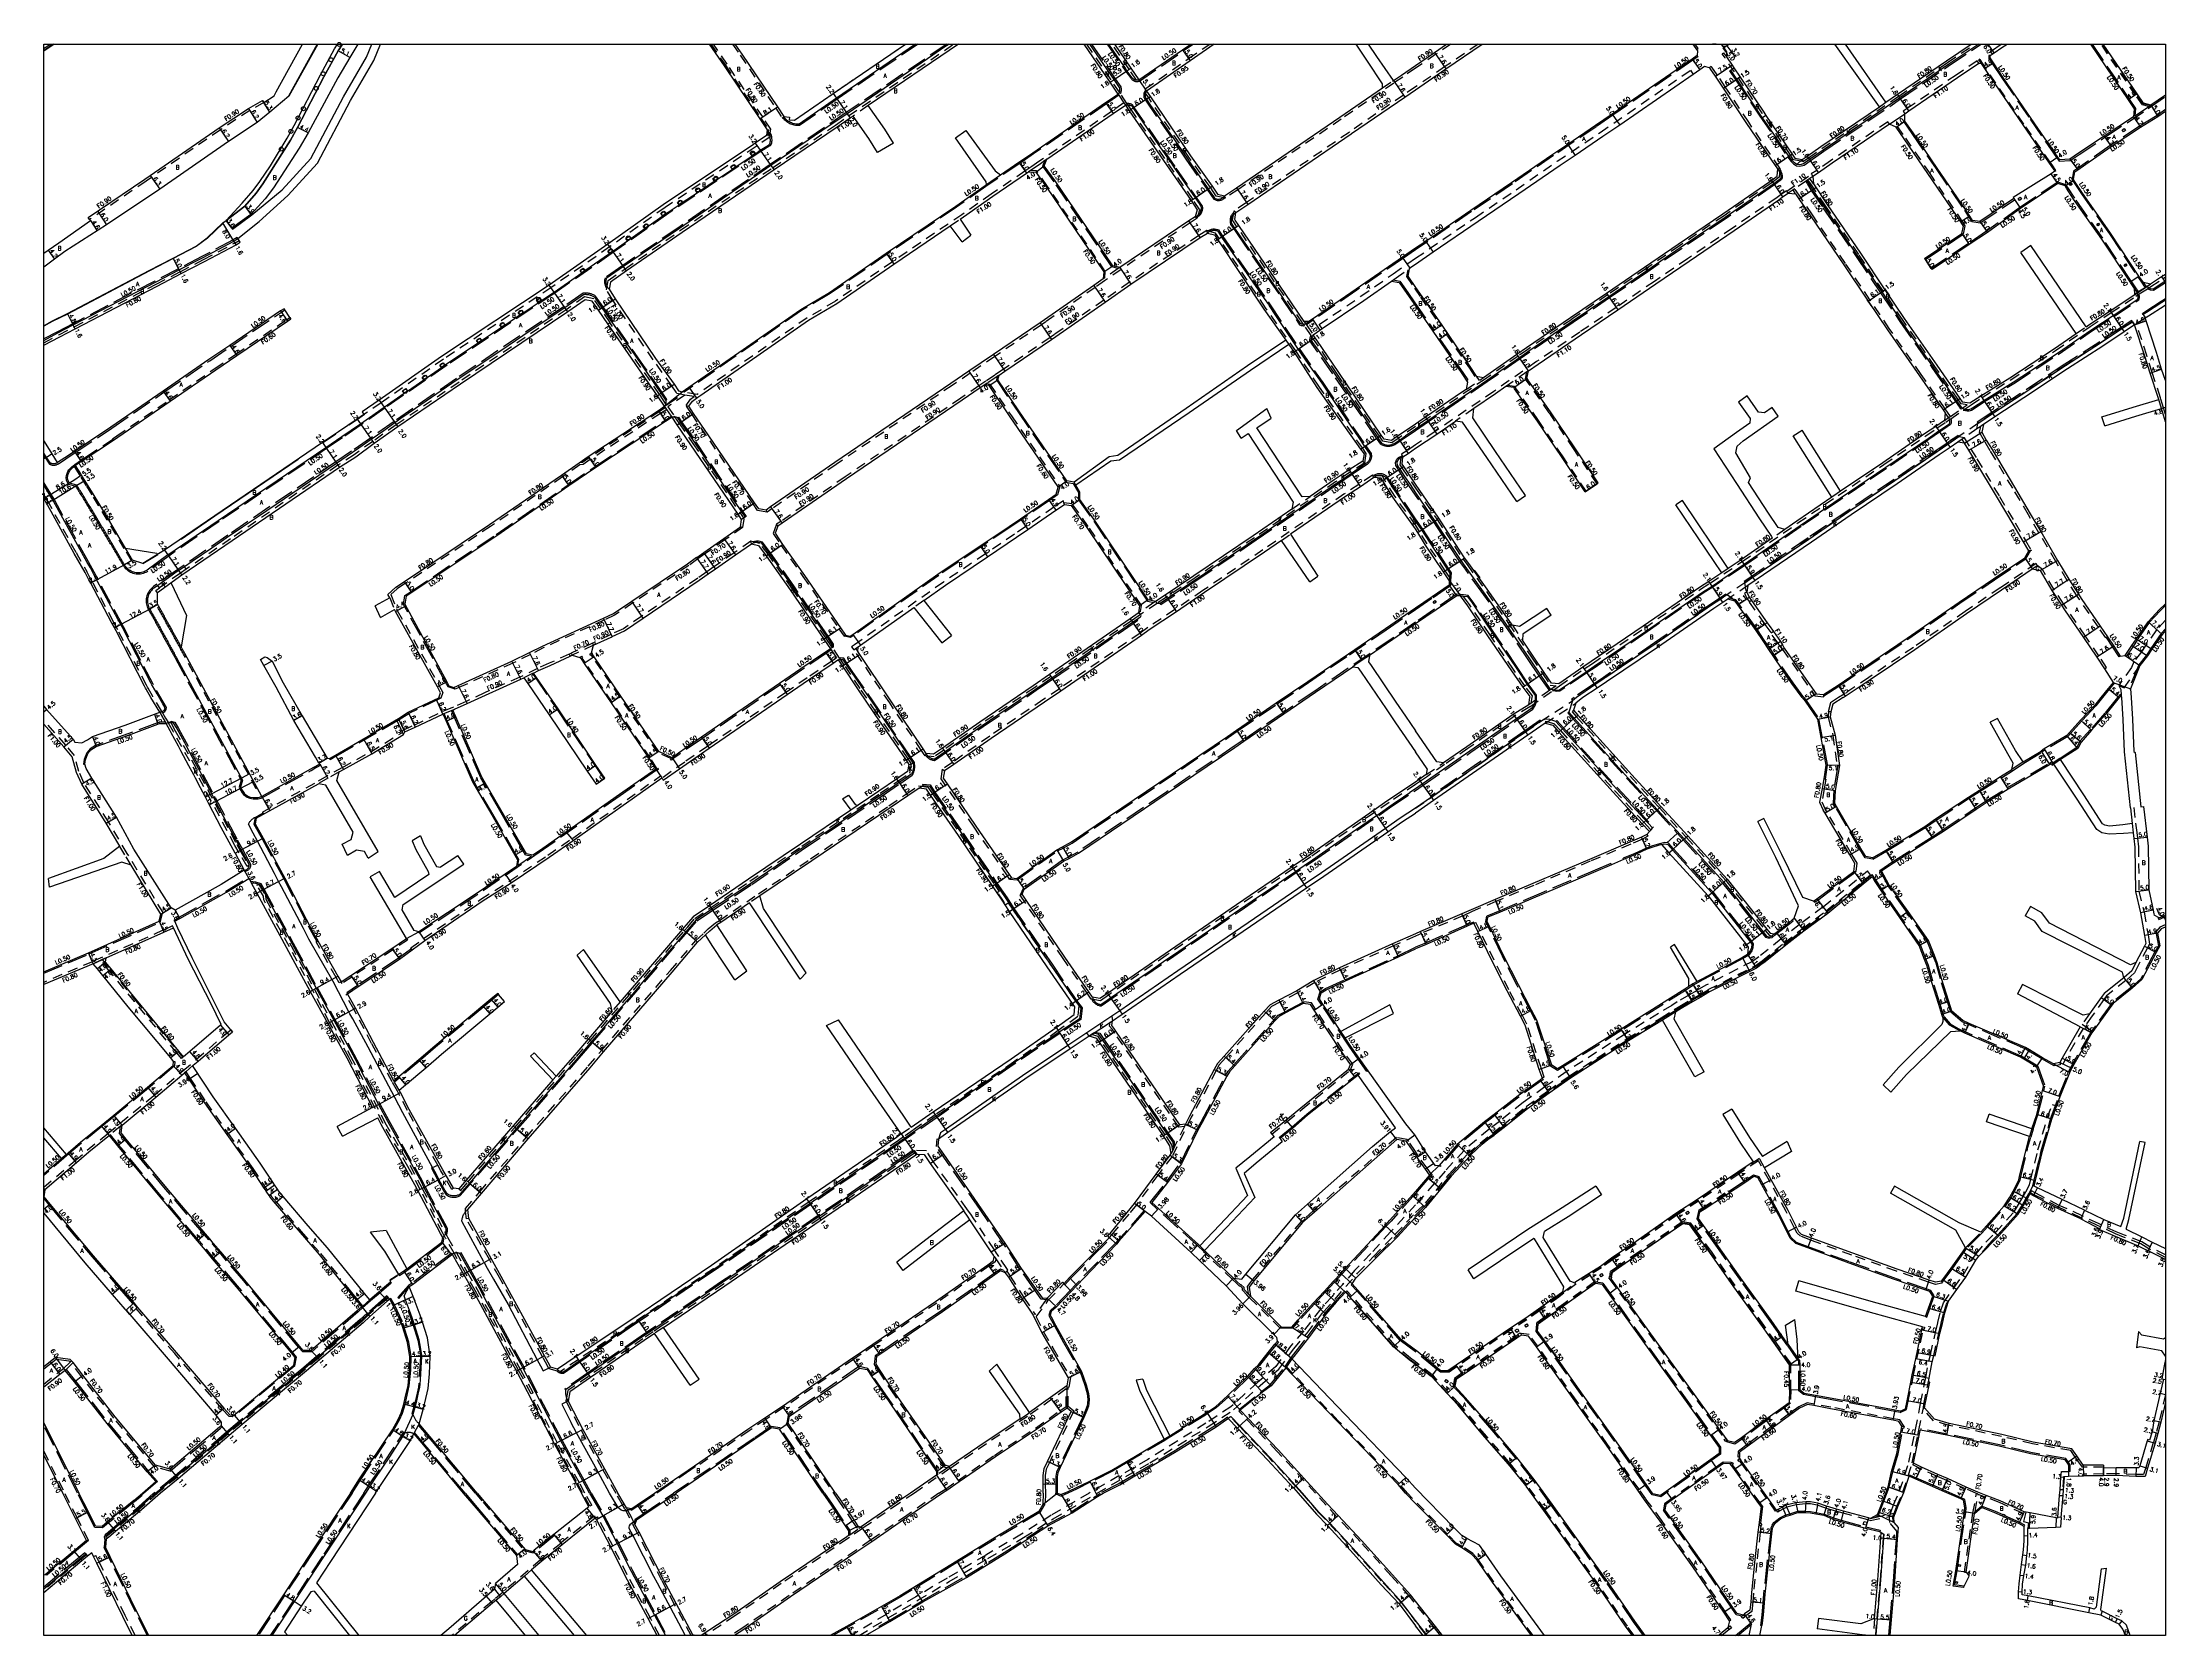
# Model space of a CAD drawing. Header units: metres. Extents: x -9600 to -8800, y -111600 to -110999.
import ezdxf

# ---------------------------------------------------------------- set-up
doc = ezdxf.new("R2010")
doc.units = ezdxf.units.M
doc.header["$LTSCALE"] = 2.5
doc.linetypes.add('2232000', pattern=[2.5, 1.5, -1])
doc.linetypes.add('22330', pattern=[4, 3, -1])
doc.layers.get('0').update_dxf_attribs({"color": 150, "lineweight": 30})
for name, color, linetype in [('2101000', 177, 'Continuous'), ('2101001', 1, 'Continuous'), ('2102000', 191, 'Continuous'), ('2102001', 191, 'Continuous'), ('2203000', 5, 'Continuous'), ('2213000', 6, 'Continuous'), ('2227000', 3, 'Continuous'), ('2232000', 4, '2232000'), ('2233000', 62, '22330'), ('2235000', 7, 'Continuous'), ('2236000', 3, 'Continuous'), ('2236100', 96, 'Continuous'), ('2238000', 11, 'Continuous'), ('5107000', 24, '2232000'), ('6132000', 1, '61320'), ('6165200', 3, 'Continuous'), ('9109230', 202, 'Continuous'), ('9201100', 215, 'Continuous'), ('9201500', 222, 'Continuous'), ('9201600', 215, 'Continuous'), ('9202100', 82, 'Continuous'), ('9202200', 155, 'Continuous'), ('9203500', 155, 'Continuous'), ('9301100', 77, 'Continuous'), ('999', 7, 'Continuous')]:
    doc.layers.add(name, color=color, linetype=linetype)
doc.styles.add('Dm_Anotation', font='txt.shx', dxfattribs={"bigfont": 'pscdm.shx'})
doc.linetypes.add('61320', pattern='A,0,[3,dmdr.shx,S=0.25,R=0,X=0,Y=0],1.5,[3,dmdr.shx,S=0.25,R=0,X=0,Y=0]', length=1.5)

# ---------------------------------------------------------------- blocks, each defined once
blk = doc.blocks.new('223800')
at = {"color": 0, "linetype": 'Continuous'}
blk.add_circle((0, 0), 0.75, dxfattribs=at)

msp = doc.modelspace()

# ---------------------------------------------------------------- linework, layer by layer
at = {"layer": '2101000'}
for points in [[(-9600, -111106.19), (-9596.95, -111104.48), (-9591.08, -111101.64), (-9560.23, -111085.36), (-9551.26, -111080.68), (-9542.55, -111076.15), (-9538.33, -111073.05), (-9532.51, -111067.45), (-9531.21, -111066.47), (-9524.17, -111061.06), (-9519.87, -111056.18), (-9517.34, -111052.68), (-9506.9, -111036.28), (-9504.26, -111031.47), (-9494.36, -111012.36), (-9489.04, -111002.53), (-9487.41, -111000)], [(-9600, -111078.86), (-9598.28, -111077.67), (-9594.27, -111074.89), (-9582.38, -111066.57), (-9582.69, -111066.15), (-9583.23, -111065.43), (-9561.94, -111050.96), (-9559.83, -111049.51), (-9533.92, -111031.57), (-9522.78, -111024.28), (-9517.54, -111021.24), (-9517.06, -111022.01), (-9513.18, -111019.47), (-9512.34, -111017.97), (-9502.42, -111000)], [(-9596.13, -111000), (-9600, -111002.67)], [(-9349.07, -111000), (-9343.41, -111008.25), (-9330.01, -111028.22), (-9327.24, -111032.35), (-9327.46, -111034.44), (-9331.73, -111037.4), (-9332.39, -111037.86), (-9366.42, -111060.59), (-9387.33, -111075.48), (-9409.43, -111090.86), (-9449.98, -111117.85), (-9473.51, -111134.23), (-9479.91, -111138.69), (-9479.31, -111139.63), (-9481.83, -111141.36), (-9488.88, -111146.2), (-9494.86, -111150.26), (-9535.51, -111177.85), (-9554.41, -111190.8)], [(-9481.61, -111000), (-9484.64, -111005.09), (-9489.08, -111012.73), (-9500.36, -111033.52), (-9503.75, -111039.21), (-9513.34, -111054.2), (-9516.5, -111058.3), (-9521.94, -111064.26), (-9529.08, -111069.37), (-9528.8, -111069.76)], [(-9496.7, -111000), (-9507.58, -111019.69)], [(-9339.37, -111000), (-9336.78, -111003.77), (-9323.29, -111023.71), (-9320.96, -111027.36), (-9318.84, -111027.59), (-9318.91, -111028.51), (-9316.98, -111028.69), (-9302.38, -111018.58), (-9275.11, -111000)], [(-9255.1, -111000), (-9289.14, -111023.22)], [(-9239.23, -111049.31), (-9232.29, -111044.58), (-9227.06, -111041.02), (-9199.63, -111022.09), (-9194.94, -111018.86), (-9197.95, -111014.36), (-9198.22, -111013.95), (-9207.73, -111000)], [(-9196.24, -111000), (-9190.08, -111009.03), (-9187.07, -111013.51), (-9170.64, -111002.16), (-9167.52, -111000)], [(-9158.72, -111000), (-9167.8, -111006.27), (-9184.17, -111017.71), (-9182.72, -111019.84), (-9167.61, -111042.14), (-9159.45, -111053.57), (-9157.4, -111056.61), (-9154.77, -111057.23), (-9150.27, -111054.16), (-9111.3, -111027.57), (-9095.19, -111016.52)], [(-8978.25, -111000), (-8977.94, -111000.47), (-8976.86, -111002.06), (-8976.52, -111002.55), (-8976.58, -111004.35), (-8978.46, -111005.64), (-9008.62, -111026.41), (-9014.93, -111030.75), (-9025.39, -111037.8), (-9031.05, -111041.61), (-9046.54, -111052.3), (-9061.94, -111062.77), (-9078.94, -111074.38), (-9082.79, -111077), (-9087.66, -111080.34), (-9105.21, -111092.37), (-9121.66, -111103.74), (-9122.95, -111104.63), (-9124.75, -111104.61), (-9131.7, -111094.36), (-9149.44, -111068.4), (-9150.81, -111066.39), (-9150.96, -111066.16), (-9150.48, -111063.5), (-9145.99, -111060.44), (-9107.02, -111033.85), (-9106.98, -111033.7), (-9086.86, -111020.03), (-9082.79, -111017.25)], [(-9082.79, -111008.04), (-9075.61, -111003.12), (-9071.06, -111000)], [(-9082.79, -111017.25), (-9071.31, -111009.38), (-9057.62, -111000)], [(-8964.37, -111000), (-8966.54, -111001.48), (-8965.53, -111002.97), (-8965.5, -111004.84), (-8963.44, -111007.92), (-8962.72, -111008.99), (-8960.4, -111012.44), (-8951.52, -111025.69), (-8950.69, -111026.91), (-8946.13, -111033.61), (-8945.57, -111034.43), (-8940.78, -111041.47), (-8939.77, -111043.07), (-8937.01, -111043.55), (-8935.14, -111042.25), (-8930, -111038.67), (-8907.91, -111023.61)], [(-8905.47, -111021.94), (-8901.06, -111018.93), (-8882.63, -111006.28), (-8873.3, -111000)], [(-8812.08, -111027.42), (-8823.13, -111034.74), (-8832.87, -111041.18), (-8836.07, -111043.4), (-8839.86, -111043.67), (-8840, -111043.48), (-8840.61, -111042.58), (-8850.61, -111028.09), (-8861.06, -111012.81), (-8864.92, -111007.04), (-8866.12, -111005.24), (-8866.14, -111004.34), (-8865.43, -111003.86), (-8864.61, -111003.31), (-8861.67, -111001.33), (-8859.74, -111000)], [(-8828.32, -111000), (-8814.09, -111021.02), (-8811.83, -111024.43), (-8812.08, -111027.42)], [(-8800, -111019.23), (-8805.58, -111023.08), (-8808.27, -111022.31), (-8810.76, -111018.81), (-8823.49, -111000)], [(-9091.13, -111013.74), (-9088.1, -111011.68), (-9082.79, -111008.04)], [(-9057.11, -111125.71), (-9044.56, -111116.96), (-9040.95, -111114.44), (-9024.35, -111103.14), (-9010.79, -111093.94), (-8996.41, -111084.1), (-8983.73, -111075.45), (-8966.92, -111064.04), (-8949.2, -111051.77), (-8948.69, -111051.4), (-8947.84, -111050.77), (-8946.49, -111049.79), (-8946.22, -111047), (-8947.04, -111045.79), (-8957.83, -111029.93), (-8966.63, -111016.62), (-8969.67, -111012.1), (-8971.75, -111009.17), (-8971.92, -111008.93), (-8973.77, -111008.49), (-8975.62, -111009.76), (-8978.05, -111011.44), (-9005.79, -111030.53), (-9012.13, -111034.9), (-9022.59, -111041.95), (-9028.27, -111045.77), (-9043.78, -111056.47), (-9059.15, -111066.91), (-9076.12, -111078.5), (-9082.79, -111083.06), (-9084.56, -111084.27), (-9084.85, -111084.47)], [(-9507.58, -111019.69), (-9514.71, -111025.73), (-9519.47, -111029.52), (-9530.39, -111036.67), (-9556.25, -111054.69), (-9576.35, -111068.18), (-9592.06, -111078.22), (-9595.89, -111081.12), (-9600, -111084.13)], [(-8800, -111086.82), (-8801.47, -111087.79), (-8805.64, -111090.52), (-8808.36, -111089.85), (-8810.04, -111087.45), (-8820.78, -111071.26), (-8823.63, -111067.19), (-8831.33, -111056.19), (-8834.55, -111051.25), (-8834.73, -111050.98), (-8834.22, -111048.23), (-8833.09, -111047.42), (-8830, -111045.28), (-8820.54, -111038.66), (-8809.49, -111031.34), (-8802.89, -111027.29), (-8800, -111025.3)], [(-9294.85, -111027.12), (-9296, -111027.9), (-9300.87, -111031.35), (-9324.66, -111047.47), (-9359.31, -111071.01), (-9380.27, -111085.55), (-9386.31, -111089.75), (-9386.77, -111092.43), (-9384.61, -111095.99), (-9369.37, -111118.53), (-9362.35, -111128.28), (-9360.71, -111130.72), (-9359.28, -111131.16), (-9356.77, -111129.41), (-9314.54, -111100.01), (-9303.8, -111093.66), (-9282.31, -111078.83), (-9256.11, -111061.06), (-9245.02, -111053.26), (-9244.56, -111052.95)], [(-8890.83, -111080.82), (-8876.76, -111071.4), (-8876.23, -111068.65), (-8877.19, -111067.03), (-8878.76, -111064.64), (-8889.58, -111048.76), (-8898.5, -111035.73), (-8901.56, -111031.32), (-8904.14, -111030.23), (-8925.68, -111044.93), (-8930.85, -111048.52), (-8932.97, -111049.89), (-8932.79, -111052.68), (-8927.56, -111060.48), (-8915.03, -111078.89), (-8905.79, -111092.63), (-8898.52, -111103.44), (-8886.28, -111121.07), (-8877.56, -111133.59), (-8876.64, -111134.91), (-8873.77, -111135.31), (-8869.63, -111132.57), (-8858.76, -111125.85), (-8841.88, -111114.82), (-8833.66, -111109.14)], [(-9254.43, -111065.96), (-9253.25, -111065.15), (-9242.18, -111057.38), (-9229.48, -111048.72), (-9228.7, -111048.19), (-9226, -111048.26), (-9221.93, -111053.92), (-9200.27, -111085.85), (-9200.51, -111088.54), (-9204.1, -111091.03), (-9222.7, -111103.98), (-9224.31, -111105.07), (-9241.96, -111117.06), (-9251.17, -111123.32), (-9257.97, -111127.94), (-9301.79, -111157.76), (-9325.96, -111174.5), (-9327.67, -111175.68), (-9330.43, -111175.18), (-9331.97, -111172.96), (-9349.53, -111147.32), (-9354.96, -111139.29), (-9356.8, -111136.54), (-9355.43, -111134.58), (-9353.91, -111133.52), (-9353.37, -111133.14), (-9352.19, -111132.32), (-9311.68, -111104.11), (-9300.99, -111097.8), (-9279.47, -111082.95), (-9258.19, -111068.51)], [(-9013.89, -111165.46), (-9022.78, -111152.23), (-9031.93, -111138.7), (-9040.49, -111126.54), (-9040.78, -111126.13), (-9040.21, -111123.19), (-9036.55, -111120.64), (-9020.23, -111109.52), (-9006.5, -111100.21), (-8992.12, -111090.37), (-8979.64, -111081.85), (-8962.65, -111070.32), (-8945.86, -111058.7), (-8944.36, -111057.64), (-8942.28, -111056.25), (-8939.48, -111056.44), (-8938.2, -111058.34), (-8933.81, -111064.81), (-8921.31, -111083.17), (-8912.1, -111096.87), (-8904.82, -111107.69), (-8892.79, -111125.02), (-8883.8, -111137.93), (-8883.07, -111138.98), (-8883.34, -111141.87), (-8886.66, -111144.13), (-8890.83, -111146.98), (-8906.64, -111157.85), (-8922.5, -111168.58)], [(-8829.96, -111106.58), (-8828.93, -111105.87), (-8820.91, -111100.54), (-8811.6, -111094.36), (-8811.65, -111092.18), (-8813.19, -111089.94), (-8813.37, -111089.66), (-8824.08, -111073.52), (-8834.66, -111058.41), (-8837.29, -111054.35), (-8837.9, -111053.44), (-8840.56, -111052.58), (-8854.63, -111062), (-8867.16, -111070.99), (-8873.98, -111075.56), (-8888.05, -111084.97)], [(-9600, -111113.53), (-9593.9, -111110.33), (-9588.12, -111107.32), (-9557.18, -111091.21), (-9548.21, -111086.54), (-9539.36, -111081.93), (-9527.49, -111075.64), (-9525.93, -111074.7), (-9526.35, -111074.02), (-9526.76, -111073.35)], [(-9211.54, -111165.21), (-9214.28, -111164.65), (-9232.38, -111138.23), (-9240.29, -111126.53), (-9239.82, -111124.8), (-9237.69, -111123.34), (-9220.04, -111111.36), (-9218.41, -111110.25), (-9199.76, -111097.27), (-9190.08, -111090.54), (-9163.96, -111072.92), (-9161.25, -111071.23), (-9158.64, -111071.92), (-9157.37, -111073.81), (-9139.98, -111099.92), (-9131.7, -111111.65)], [(-9063.96, -111130.4), (-9067.8, -111133.02), (-9079.05, -111140.71), (-9082.79, -111143.24), (-9089.76, -111148.01), (-9091.87, -111149.46), (-9094.63, -111148.99), (-9095.71, -111147.4), (-9111.75, -111123.79), (-9119.95, -111111.69), (-9120.61, -111110.71), (-9121.35, -111109.63), (-9118.84, -111107.88), (-9117.97, -111107.28), (-9102.29, -111096.67), (-9091.79, -111089.33)], [(-9091.79, -111089.33), (-9088.94, -111089.84), (-9086.08, -111094), (-9083.73, -111097.42), (-9076.21, -111108.28), (-9065.34, -111124.15), (-9063.15, -111127.46), (-9063.68, -111130.21), (-9063.96, -111130.4)], [(-9084.85, -111084.47), (-9085.15, -111084.69), (-9085.67, -111087.54), (-9082.79, -111091.73), (-9080.44, -111095.15), (-9072.91, -111106.01), (-9062.03, -111121.91), (-9059.86, -111125.18), (-9057.11, -111125.71)], [(-9469.53, -111208.75), (-9470.22, -111207.48), (-9467.24, -111204.77), (-9464.02, -111202.62), (-9431.97, -111181.18), (-9404.81, -111162.47), (-9398.12, -111157.87), (-9394.71, -111155.52), (-9368.27, -111138.12), (-9365.9, -111136.56), (-9368.63, -111132.57), (-9375.57, -111122.38), (-9387.28, -111105.48), (-9390.86, -111100.32), (-9393.21, -111096.92), (-9395.86, -111096.41), (-9402.41, -111100.96), (-9442.86, -111128.26), (-9466.49, -111144.34), (-9475.39, -111150.64), (-9482.39, -111155.69), (-9488.51, -111159.6), (-9528.98, -111187.32), (-9547.91, -111200.28)], [(-8800, -111126.88), (-8801.51, -111122.6), (-8803.45, -111116.27), (-8807.31, -111104.4), (-8807.67, -111103.27), (-8806.37, -111102.41), (-8800.57, -111098.67), (-8800, -111098.29)], [(-9509.41, -111099.78), (-9510.67, -111100.63), (-9529.79, -111113.58), (-9537.71, -111118.95), (-9554.96, -111130.85), (-9574.66, -111144.43), (-9588.37, -111153.56), (-9592.01, -111155.97), (-9594.76, -111157.81), (-9596.81, -111154.53), (-9599.76, -111149.82), (-9600, -111149.47)], [(-9585.83, -111157.39), (-9573.72, -111149.33), (-9572.07, -111148.23), (-9552.35, -111134.63), (-9535.14, -111122.76), (-9527.21, -111117.39), (-9508.09, -111104.44), (-9506.83, -111103.59)], [(-8802.55, -111134.06), (-8802.7, -111133.58), (-8805.77, -111124.06), (-8807.82, -111117.7), (-8811.65, -111105.91), (-8815.6, -111108.54), (-8823.7, -111113.92), (-8836.94, -111122.42), (-8853.44, -111133.37), (-8864.35, -111140.59), (-8868.68, -111143.45), (-8869.29, -111146.29), (-8867.58, -111149.3), (-8865.41, -111152.91), (-8856.92, -111167.04), (-8850.99, -111177.05), (-8847.03, -111183.8), (-8840.68, -111194.65), (-8836.42, -111201.79), (-8832.85, -111207.38), (-8831.78, -111209.01), (-8824.63, -111219.43), (-8821.88, -111223.45), (-8819.51, -111227.05), (-8817.11, -111230.72), (-8815.22, -111230.56), (-8812.65, -111226.8), (-8810.95, -111224.2), (-8806.54, -111217.77), (-8802.27, -111213.13), (-8800.21, -111211.24), (-8800, -111211.09)], [(-9130.55, -111113.28), (-9128.56, -111116.1), (-9119.97, -111129.44), (-9103.49, -111152.68), (-9102.21, -111154.52), (-9102.61, -111157.29), (-9107.77, -111160.55), (-9113.42, -111164.32), (-9122.54, -111170.59)], [(-9018.87, -111168.81), (-9027.78, -111155.55), (-9036.84, -111142.15), (-9045.44, -111129.93), (-9045.73, -111129.52), (-9048.7, -111129.12), (-9052.68, -111131.9), (-9060.74, -111137.4)], [(-8800, -111142.4), (-8801.53, -111137.41)], [(-9046.28, -111219.12), (-9047.03, -111218.03), (-9055.15, -111206.33), (-9062.72, -111195.79), (-9064.27, -111193.65), (-9070.87, -111183.61), (-9074.01, -111178.8), (-9082.79, -111165.96), (-9083.59, -111164.77), (-9087.22, -111159.29), (-9087.82, -111158.39), (-9087.52, -111155.61), (-9085.5, -111154.31), (-9082.79, -111152.41), (-9074.8, -111147.01), (-9067.76, -111142.2)], [(-9562.66, -111195.83), (-9566.51, -111194.61), (-9569.19, -111190.01), (-9572.39, -111184.57), (-9575.62, -111179.14), (-9578.88, -111173.73), (-9581.38, -111169.62), (-9583.45, -111166.23), (-9585.71, -111162.57), (-9586.07, -111161.99), (-9587.98, -111158.91)], [(-9133.36, -111187.13), (-9139.75, -111191.52), (-9162.36, -111206.82), (-9172.96, -111214.06), (-9183.18, -111220.81), (-9186.07, -111222.92), (-9216.5, -111243.93), (-9222.72, -111248.1), (-9242.77, -111261.78), (-9256.84, -111271.67), (-9260.43, -111274.04), (-9260.85, -111276.81), (-9259.42, -111278.85), (-9248.58, -111294.8), (-9235.96, -111313.14), (-9235.15, -111314.39), (-9233.16, -111314.54), (-9218.04, -111303.74), (-9215.9, -111302.7), (-9212.54, -111300.79), (-9179.62, -111278.54), (-9153.73, -111261.04), (-9150.3, -111258.68), (-9135.27, -111248.39), (-9123.42, -111240.26), (-9108.05, -111229.84), (-9094.11, -111220.38), (-9082.79, -111212.57), (-9076.46, -111208.23), (-9070.04, -111203.83), (-9069.95, -111203.76), (-9069.93, -111202.36), (-9070.73, -111201.25), (-9072.24, -111199.01), (-9079.05, -111188.88), (-9081.95, -111184.19), (-9082.79, -111182.8), (-9091.3, -111170.87), (-9095.15, -111164.7), (-9095.74, -111163.71), (-9098.52, -111163.4), (-9103.56, -111166.88), (-9109.21, -111170.52), (-9129.88, -111184.74)], [(-9129.47, -111175.35), (-9144.01, -111185.36), (-9166.43, -111200.51), (-9177.2, -111207.75), (-9180.83, -111210.19), (-9183.56, -111209.56), (-9203.45, -111179.98), (-9209.33, -111171.66), (-9209.33, -111168.96), (-9210.89, -111166.31)], [(-8925.81, -111170.84), (-8939.04, -111179.9), (-8943.53, -111183)], [(-9588.53, -111192.07), (-9598.6, -111173.67), (-9598.83, -111173.3), (-9600, -111171.38)], [(-9268.16, -111209.77), (-9260.01, -111204.03), (-9244.18, -111193.36), (-9233.21, -111185.96), (-9228.96, -111183.06), (-9218.36, -111175.69), (-9215.17, -111173.64), (-9212.59, -111173.97), (-9206.74, -111182.25), (-9186.88, -111211.79), (-9187.19, -111214.47), (-9187.39, -111214.6), (-9190.39, -111216.67), (-9220.8, -111237.66), (-9226.96, -111241.91), (-9247.04, -111255.61), (-9261.18, -111265.43), (-9264.52, -111267.75), (-9267.31, -111267.48), (-9268.47, -111265.73), (-9280.37, -111247.95), (-9293.05, -111229.07), (-9292.99, -111227.27), (-9292.09, -111226.64), (-9271.91, -111212.42)], [(-8948.27, -111186.27), (-8960.03, -111194.4), (-8964.87, -111197.66)], [(-9584.41, -111199.26), (-9588.53, -111192.07)], [(-9556.25, -111251.82), (-9559.6, -111246.33), (-9561.35, -111243.26), (-9561.59, -111242.84), (-9562.01, -111242.03), (-9572.75, -111221.26), (-9574.48, -111218.04), (-9582.28, -111203.21), (-9583.01, -111201.94), (-9584.41, -111199.26)], [(-8967.35, -111199.34), (-8972.15, -111202.58), (-8975.76, -111204.9), (-8996.96, -111219.51), (-9016.55, -111232.83), (-9019.66, -111234.92), (-9028.74, -111241.19), (-9031.53, -111240.95), (-9034.25, -111236.88), (-9038.37, -111230.75), (-9042.46, -111224.74)], [(-8921.52, -111246.31), (-8920.73, -111245.84), (-8911.38, -111239.62), (-8894.55, -111228.2), (-8875, -111214.65), (-8861.9, -111205.8), (-8850.25, -111197.88), (-8847.22, -111198.53), (-8842.85, -111206.02), (-8839.2, -111211.56), (-8838.1, -111213.24), (-8830.9, -111223.73), (-8825.88, -111231.2), (-8823.01, -111235.59), (-8819.79, -111240.65), (-8821.65, -111242.94), (-8824.37, -111246.31)], [(-9517.76, -111283.62), (-9546.84, -111229.74), (-9547.08, -111229.3), (-9547.32, -111228.86), (-9547.56, -111228.42), (-9547.8, -111227.98), (-9548.03, -111227.54), (-9548.27, -111227.1), (-9548.51, -111226.66), (-9548.75, -111226.22), (-9548.99, -111225.78), (-9549.23, -111225.35), (-9549.47, -111224.91), (-9549.71, -111224.47), (-9549.95, -111224.03), (-9550.19, -111223.59), (-9550.43, -111223.15), (-9550.67, -111222.71), (-9550.91, -111222.27), (-9551.15, -111221.84), (-9551.39, -111221.4), (-9551.63, -111220.96), (-9551.87, -111220.52), (-9552.11, -111220.08), (-9552.35, -111219.64), (-9552.59, -111219.21), (-9552.83, -111218.77), (-9553.08, -111218.33), (-9553.32, -111217.89), (-9553.56, -111217.46), (-9553.8, -111217.02), (-9554.04, -111216.58), (-9554.29, -111216.14), (-9554.53, -111215.71), (-9554.77, -111215.27), (-9555.02, -111214.83), (-9555.26, -111214.4), (-9555.5, -111213.96), (-9555.75, -111213.52), (-9555.99, -111213.09), (-9556.23, -111212.65), (-9556.48, -111212.21), (-9556.72, -111211.78), (-9556.97, -111211.34), (-9557.09, -111211.12), (-9557.06, -111206.86)], [(-9039.67, -111246.31), (-9039.59, -111245.96), (-9042.18, -111242.47), (-9046.48, -111236.26), (-9055.46, -111223.06), (-9063.1, -111211.8), (-9065.82, -111208.04), (-9067.22, -111207.96), (-9082.79, -111218.6), (-9091.3, -111224.51), (-9100.11, -111230.49)], [(-8936.96, -111246.31), (-8940.85, -111241.11), (-8947.88, -111230.65), (-8949.52, -111228.2), (-8951.7, -111224.96), (-8954.29, -111221.12), (-8961.22, -111211.46), (-8962.27, -111209.97), (-8965.09, -111209.28), (-8966.87, -111210.48), (-8970.35, -111212.83), (-8991.56, -111227.44), (-9010.82, -111240.45), (-9014.35, -111242.79), (-9019.71, -111246.31)], [(-9462.62, -111251.93), (-9451.01, -111246.43), (-9450.39, -111244.53), (-9451.56, -111242.29), (-9467.39, -111213.9), (-9467.79, -111213.15)], [(-8800, -111221.15), (-8801.31, -111222.58), (-8805.14, -111228.11), (-8806.83, -111230.7), (-8809.65, -111234.29), (-8813.25, -111243.13), (-8812.93, -111246.31)], [(-9498.35, -111272.77), (-9495.9, -111271.38), (-9496.29, -111271.05), (-9497.52, -111268.82), (-9505.72, -111255.05), (-9512.38, -111242.44), (-9517, -111234.26), (-9518.29, -111232)], [(-9516.63, -111230.97), (-9515.72, -111231.26), (-9513.91, -111232.62), (-9509.71, -111240.79), (-9502.59, -111253.26), (-9493.08, -111269.22), (-9492.29, -111269.35), (-9489.97, -111268.04)], [(-9428.82, -111357.89), (-9431.4, -111360.06), (-9434.39, -111362.57), (-9452.57, -111377.83), (-9458.56, -111382.91), (-9466.17, -111389.37), (-9467.95, -111390.88), (-9475.66, -111376.48), (-9482.4, -111363.49), (-9485.41, -111358.06), (-9481.48, -111355.32), (-9465.9, -111345.02), (-9461.08, -111341.49), (-9456.3, -111337.99), (-9434.66, -111323.17), (-9423.8, -111316.26), (-9409.49, -111306.52), (-9399.98, -111300.07), (-9366.95, -111276.64), (-9366.89, -111276.72), (-9366.39, -111277.47), (-9360.3, -111273.2), (-9357.8, -111271.45), (-9349.11, -111265.47), (-9319.72, -111245.24), (-9311.71, -111239.73), (-9302.39, -111233.39), (-9300.55, -111232.14), (-9300.14, -111232.68), (-9298.89, -111234.54), (-9292.94, -111243.41), (-9286.93, -111252.35), (-9274.79, -111269.96), (-9273.8, -111271.55), (-9274.29, -111274.31), (-9278.43, -111277.12), (-9285.11, -111281.66), (-9292.88, -111286.93)], [(-9388.45, -111276.82), (-9391.79, -111271.88), (-9406.09, -111250.66), (-9414.16, -111238.8), (-9415.3, -111237.13), (-9413.42, -111236.21), (-9409.01, -111234.28), (-9401.52, -111230.78), (-9400.71, -111230.39), (-9397.82, -111231.21), (-9397.43, -111231.79), (-9396.21, -111233.58), (-9386.12, -111248.34), (-9371.82, -111269.27), (-9369.2, -111273.33), (-9382.93, -111282.96), (-9411.88, -111303.26), (-9415.56, -111305.77), (-9418.02, -111305.33), (-9418.92, -111303.77), (-9427.6, -111288.71), (-9433.54, -111278.47), (-9434.77, -111276.35), (-9444.66, -111253.69), (-9445.81, -111251.07), (-9445.19, -111250.78), (-9440.33, -111248.66), (-9433.44, -111245.43), (-9420.14, -111239.49), (-9418.93, -111238.91), (-9417.47, -111241.06), (-9409.4, -111252.91), (-9395.11, -111274.11), (-9391.77, -111279.06)], [(-9082.79, -111278.24), (-9093.17, -111285.24), (-9098.75, -111289.11), (-9122.74, -111305.74), (-9129.27, -111310.2), (-9150.34, -111324.57), (-9177.21, -111342.93), (-9198.98, -111357.9), (-9201.82, -111359.84), (-9204.58, -111359.37), (-9205.9, -111357.36), (-9215.03, -111344.26), (-9229.62, -111322.72), (-9231.11, -111320.51), (-9230.33, -111318.67), (-9215.57, -111308.09), (-9213.43, -111307.04), (-9209.9, -111305.04), (-9176.81, -111282.68), (-9150.89, -111265.15), (-9147.47, -111262.81), (-9132.45, -111252.52), (-9120.51, -111244.34), (-9106.41, -111234.77)], [(-9600, -111249.61), (-9598.98, -111250.83), (-9588.96, -111262.09), (-9588.22, -111263.16)], [(-9040.1, -111249.16), (-9045.92, -111252.7), (-9063.49, -111264.9), (-9072.29, -111270.98)], [(-9040.1, -111249.16), (-9039.67, -111246.31)], [(-9019.71, -111246.31), (-9022.32, -111248.51), (-9023.18, -111251.18)], [(-8936.96, -111246.31), (-8935.86, -111247.77), (-8931.26, -111254.53), (-8928.08, -111271.82), (-8928.43, -111274.46), (-8928.89, -111277.05), (-8929.52, -111280.64), (-8930.44, -111285.79), (-8929.05, -111288.77)], [(-8921.52, -111246.31), (-8925.46, -111248.87), (-8926.25, -111251.77)], [(-8824.37, -111246.31), (-8826.69, -111249.18), (-8832, -111254.94), (-8836.21, -111259.59), (-8837.21, -111260.67), (-8845.74, -111265.74), (-8846.95, -111266.54)], [(-8817.51, -111246.41), (-8822.5, -111252.6), (-8827.87, -111258.72), (-8831.87, -111263.13), (-8833.06, -111265.55), (-8839.55, -111269.76)], [(-8816.43, -111246.31), (-8816.69, -111245.42), (-8817.51, -111246.41)], [(-9571.31, -111302.43), (-9576.44, -111293.73), (-9585.68, -111279.06), (-9587.7, -111274.64), (-9589.31, -111268.74), (-9592.44, -111264.94), (-9600, -111256.45)], [(-9588.22, -111263.16), (-9585.64, -111263.48), (-9583.46, -111262.33), (-9581.56, -111261.08), (-9569.35, -111256.77), (-9558.27, -111252.58), (-9556.25, -111251.82)], [(-9527.84, -111305.03), (-9524.37, -111311.43), (-9533.05, -111316.82), (-9550.46, -111326.49), (-9551.97, -111325.7), (-9565.99, -111303.58), (-9572.57, -111291.44), (-9581.81, -111276.77), (-9583.99, -111273.07), (-9584.5, -111271.47), (-9584.44, -111270.64), (-9584.31, -111269.88), (-9583.94, -111268.86), (-9583.37, -111267.47), (-9582.2, -111266.09), (-9580.22, -111264.85), (-9568.09, -111260.54), (-9556.93, -111256.36), (-9556.4, -111256.14), (-9553.8, -111256.14)], [(-9527.84, -111305.03), (-9533.05, -111295.36), (-9537.74, -111286.41), (-9539.19, -111283.63), (-9540.87, -111280.43), (-9542.81, -111276.74), (-9543.44, -111275.55), (-9545.29, -111272.09), (-9548.31, -111266.41), (-9549.23, -111264.69), (-9551.9, -111259.68), (-9552.36, -111258.9), (-9553.8, -111256.14)], [(-9489.97, -111268.04), (-9466.26, -111254.23), (-9462.62, -111251.93)], [(-9486.97, -111273.47), (-9476.28, -111267.6), (-9464.3, -111260.24), (-9463.86, -111259.29), (-9459.96, -111257.53), (-9449.51, -111252.58), (-9449.44, -111252.75)], [(-9449.44, -111252.75), (-9448.33, -111255.29), (-9438.34, -111278.16), (-9437, -111280.48), (-9431.11, -111290.62), (-9422.39, -111305.77), (-9421.36, -111307.55), (-9421.76, -111310.02), (-9426.01, -111312.92), (-9436.97, -111320.43), (-9458.54, -111334.68)], [(-9033.93, -111256.05), (-9040.44, -111260.58), (-9058.01, -111272.79), (-9075.95, -111285.18), (-9082.79, -111289.9)], [(-9033.93, -111256.05), (-9031.03, -111256.81)], [(-9031.03, -111256.81), (-9028.71, -111259.38), (-9008.31, -111282.01), (-8997.33, -111293.95), (-8994.62, -111296.9)], [(-9023.18, -111251.18), (-9021.58, -111252.95), (-9001.26, -111275.49), (-8990.26, -111287.46), (-8980.15, -111298.46), (-8965.23, -111314.83), (-8950.29, -111333.69), (-8949.06, -111335.25), (-8947.57, -111335.46)], [(-8926.25, -111251.77), (-8926.45, -111253.63)], [(-8926.45, -111253.63), (-8924.61, -111260.49)], [(-8924.61, -111260.49), (-8922.98, -111272.03), (-8924.58, -111281.39), (-8924.82, -111286.11)], [(-8853.67, -111270.64), (-8846.95, -111266.54)], [(-9498.35, -111272.77), (-9499.46, -111273.43), (-9517.76, -111283.62)], [(-9488.67, -111274.43), (-9486.97, -111273.47)], [(-8910.51, -111306.82), (-8905.45, -111303.89), (-8890.81, -111294.95), (-8886.78, -111292.14), (-8874.35, -111283.92), (-8870.13, -111281.24), (-8862.17, -111276.19), (-8857.95, -111273.54)], [(-8907.1, -111311.74), (-8902.52, -111308.66), (-8887.73, -111299.27), (-8883.71, -111296.7), (-8871.35, -111288.41), (-8867.58, -111285.88), (-8859.3, -111280.76), (-8843.8, -111271.65), (-8843.09, -111271.24)], [(-8843.09, -111271.24), (-8842.73, -111271.86)], [(-8842.73, -111271.86), (-8842.3, -111271.6), (-8842.06, -111271.46)], [(-9519.9, -111291.9), (-9496.45, -111278.84)], [(-9272.92, -111408.29), (-9264.66, -111402.53), (-9235.18, -111382.55), (-9218.3, -111370.8), (-9211.47, -111365.91), (-9211.22, -111362.92), (-9212.15, -111361.69), (-9221.61, -111347.88), (-9235.91, -111326.98), (-9237.53, -111324.46), (-9238.58, -111322.82), (-9240.49, -111320.01), (-9242.25, -111317.41), (-9255.15, -111298.42), (-9265.7, -111283.13), (-9267.19, -111280.96), (-9269.96, -111280.58), (-9274.16, -111283.4), (-9280.84, -111287.95), (-9310.34, -111307.93), (-9330.02, -111321.1)], [(-9078.75, -111275.44), (-9081.41, -111277.28), (-9082.79, -111278.24)], [(-9295.72, -111288.85), (-9314.66, -111301.67), (-9334.29, -111314.81), (-9349.04, -111324.84), (-9355.12, -111328.98), (-9357.85, -111332.16), (-9359.16, -111333.68), (-9382.72, -111361.14)], [(-9082.79, -111335.5), (-9091.42, -111339.26), (-9111.41, -111348.3), (-9121.12, -111353.06), (-9127.59, -111356.97), (-9134.28, -111360.48), (-9137.61, -111362.23), (-9139.79, -111364.66), (-9154.92, -111381.56), (-9157.42, -111384.35), (-9158.65, -111386.65), (-9168.04, -111404.19), (-9169.5, -111407.16), (-9171.61, -111407.46), (-9195.47, -111372.52), (-9195.75, -111372.12), (-9196.55, -111370.96), (-9197.3, -111369.98), (-9197.07, -111368.21), (-9193.41, -111365.71), (-9171.5, -111350.66), (-9145.06, -111332.59), (-9123.86, -111318.13), (-9117.33, -111313.67), (-9093.28, -111297), (-9087.7, -111293.13), (-9082.79, -111289.9)], [(-8917.48, -111311.94), (-8917.15, -111308.95), (-8919.06, -111305.71), (-8928.34, -111290), (-8929.05, -111288.77)], [(-8910.51, -111306.82), (-8912.96, -111306.32), (-8914.84, -111303.23), (-8924.03, -111287.46), (-8924.82, -111286.11)], [(-8813.24, -111287.97), (-8812.56, -111293.86)], [(-8809.26, -111287.51), (-8808.27, -111287.4)], [(-8808.27, -111287.4), (-8806.94, -111298.99), (-8806.54, -111302.46), (-8806.36, -111318.9), (-8804.69, -111326.53), (-8804.39, -111327.9), (-8804.29, -111328.44)], [(-9519.9, -111291.9), (-9520.29, -111293.99), (-9517.26, -111299.37), (-9509.06, -111314.46), (-9497.73, -111336.15), (-9496.64, -111338.08), (-9489.06, -111351.47), (-9487.9, -111353.57), (-9484.24, -111351.15), (-9468.76, -111340.92), (-9463.18, -111337.23)], [(-8995.55, -111297.95), (-8997.6, -111299.04), (-9001.94, -111300.9), (-9017.19, -111307.38), (-9038.56, -111316.46), (-9052.81, -111322.53), (-9061.81, -111326.35), (-9065.27, -111327.97), (-9080.92, -111334.55), (-9082.79, -111335.5)], [(-8994.62, -111296.9), (-8995.55, -111297.95)], [(-8812.15, -111297.42), (-8811.91, -111299.56), (-8811.54, -111302.75), (-8811.33, -111319.49), (-8809.38, -111327.54), (-8807.87, -111336.08), (-8807.42, -111339.12), (-8807.93, -111340.06)], [(-8990.1, -111301.82), (-8993.32, -111302.77), (-8995.53, -111303.59), (-8999.89, -111305.57), (-9004.31, -111307.44), (-9008.91, -111309.4), (-9014.79, -111311.9), (-9035.16, -111320.56), (-9050.82, -111327.22), (-9055.46, -111329.19)], [(-8990.1, -111301.82), (-8987.24, -111304.94), (-8972.47, -111321.14), (-8957.95, -111339.65), (-8957.31, -111340.46)], [(-9600, -111349.72), (-9583.1, -111342.56), (-9556.48, -111330.72), (-9555.84, -111327.99), (-9567, -111309.61)], [(-9550.61, -111330.73), (-9548.71, -111329.63), (-9531.09, -111319.78), (-9522.65, -111314.59), (-9522.08, -111315.65), (-9521.79, -111316.18), (-9519.64, -111320.13), (-9508.62, -111340.42), (-9499.59, -111357.23), (-9492.93, -111369.24), (-9485.71, -111382.26), (-9476.04, -111400.97)], [(-8932.68, -111323.12), (-8931.45, -111322.3), (-8917.48, -111311.94)], [(-8927.34, -111327.6), (-8914.03, -111316.59), (-8910.67, -111313.82), (-8910.37, -111314.26)], [(-8884, -111366.94), (-8884.35, -111365.84), (-8885.5, -111362.15), (-8888.24, -111353.42), (-8889.86, -111347.61), (-8890.84, -111345.1), (-8892.9, -111339.81), (-8900.19, -111329.33), (-8907.26, -111319.06), (-8909.68, -111315.34), (-8910.37, -111314.26)], [(-8842.29, -111384.51), (-8846.43, -111382.16), (-8851.31, -111379.2), (-8852.76, -111378.34), (-8874.07, -111369.22), (-8876.39, -111368.18), (-8880.53, -111364.64), (-8881.69, -111360.95), (-8884.41, -111352.28), (-8886.06, -111346.34), (-8887.11, -111343.65), (-8889.38, -111337.92), (-8897.01, -111327.08), (-8904.15, -111317.06), (-8906.21, -111313.34), (-8907.1, -111311.74)], [(-9333.94, -111323.77), (-9344.76, -111331.12), (-9346.17, -111332.08)], [(-9055.74, -111330.77), (-9055.46, -111329.19)], [(-9031.45, -111385.01), (-9037.06, -111367.97), (-9039.01, -111364.26), (-9044.01, -111354.71), (-9049.58, -111343.59), (-9054.9, -111332.52), (-9055.74, -111330.77)], [(-8951.53, -111346.44), (-8943.15, -111339.62), (-8936.34, -111334.31), (-8927.34, -111327.6)], [(-8947.57, -111335.46), (-8946.84, -111334.89), (-8941.93, -111331.2), (-8940.78, -111330.21), (-8940.02, -111329.57)], [(-8802.45, -111329.46), (-8804.29, -111328.44)], [(-8802.45, -111329.46), (-8800.7, -111328.72), (-8800, -111328.43)], [(-9533.16, -111369.65), (-9533.37, -111369.84), (-9544.91, -111379.82), (-9547.3, -111381.81), (-9549.05, -111379.69), (-9565.04, -111360.38), (-9574.63, -111348.59), (-9576.67, -111346.09), (-9576.41, -111344.51), (-9554.71, -111334.86), (-9551.11, -111333.22)], [(-9276.7, -111410.9), (-9278.53, -111412.27), (-9312.26, -111435.37), (-9348.28, -111460.54), (-9378.6, -111481.08), (-9399.31, -111494.84), (-9406.31, -111499.54), (-9408.91, -111498.82), (-9409.24, -111498.18), (-9411.19, -111494.59), (-9427.49, -111464.58), (-9431.27, -111457.87), (-9439.76, -111442.81), (-9440.11, -111439.33), (-9434.94, -111433.32), (-9417.33, -111412.68), (-9393.98, -111385.95), (-9388.95, -111379.94), (-9363.05, -111349.9), (-9353.47, -111338.56), (-9350.52, -111335.82)], [(-9060.74, -111331.45), (-9063.28, -111332.56), (-9078.83, -111339.42), (-9082.79, -111341.06)], [(-9034.98, -111390.03), (-9035.07, -111389.64), (-9036.11, -111386.54), (-9041.5, -111369.85), (-9043.26, -111366.48), (-9048.29, -111356.9), (-9053.89, -111345.73), (-9059.23, -111334.6), (-9060.74, -111331.45)], [(-8803.04, -111335.26), (-8802.17, -111340.01), (-8803.58, -111342.53)], [(-8801.52, -111333.41), (-8803.04, -111335.26)], [(-8801.52, -111333.41), (-8800, -111332.77)], [(-9591.44, -111418.6), (-9590.82, -111418.06), (-9586.08, -111414.03), (-9578.36, -111407.7), (-9573.57, -111403.76), (-9560.83, -111393.3), (-9551.16, -111385.03), (-9551.07, -111383.53), (-9552.13, -111382.24), (-9568.14, -111362.91), (-9577.73, -111351.12), (-9579.77, -111348.61), (-9581.33, -111346.7), (-9600, -111354.61)], [(-9110.91, -111372.27), (-9117.69, -111362.01), (-9119.05, -111359.95), (-9118.3, -111357.67), (-9116.46, -111356.51), (-9109.14, -111353.2), (-9089.2, -111344.17), (-9082.79, -111341.06)], [(-8951.53, -111346.44), (-8954.24, -111348.34), (-8956.73, -111349.61), (-8971.91, -111357.35), (-8975.21, -111359.29), (-8978.31, -111361.04), (-8982.63, -111363.62), (-8984.68, -111364.88)], [(-8959.56, -111344.32), (-8974.89, -111352.51), (-8976.64, -111353.47)], [(-8957.59, -111343.25), (-8959.56, -111344.32)], [(-8957.31, -111340.46), (-8957.59, -111343.25)], [(-8803.58, -111342.53), (-8808.92, -111352.7), (-8812.55, -111355.89), (-8819.75, -111361.75), (-8820.22, -111362.36), (-8827.73, -111372.8), (-8834.62, -111384.68), (-8835.29, -111386.07)], [(-8807.93, -111340.06), (-8811.25, -111346.26)], [(-8815.71, -111352.02), (-8823.2, -111357.92), (-8824.27, -111359.43), (-8828.67, -111365.61)], [(-9408.01, -111390.51), (-9423.04, -111407.82), (-9423.16, -111407.95), (-9440.71, -111428.36), (-9443.48, -111431.59), (-9445.47, -111431.39), (-9449.56, -111424.43), (-9462.18, -111401.65), (-9465.46, -111395.31), (-9465.93, -111394.43), (-9463.58, -111392.42), (-9455.97, -111385.96), (-9449.99, -111380.88), (-9431.82, -111365.63), (-9428.83, -111363.12), (-9426.25, -111360.95)], [(-9137.44, -111410.38), (-9131.67, -111405.68), (-9125.98, -111401.03), (-9108.06, -111386.52), (-9107.27, -111384.68), (-9110.75, -111379.78), (-9121.03, -111364.22), (-9122.41, -111362.12), (-9125.09, -111361.76), (-9131.77, -111365.26), (-9134.24, -111366.56), (-9135.77, -111368.26), (-9150.9, -111385.16), (-9152.96, -111387.47), (-9153.98, -111389.15), (-9163.19, -111406.56), (-9164.85, -111409.5), (-9171.03, -111422.12), (-9176.28, -111429.25), (-9182.18, -111436.71), (-9179.72, -111438.97), (-9164.66, -111452.61), (-9164.65, -111452.62), (-9164.17, -111453.07)], [(-8979.71, -111355.34), (-8981.22, -111356.37), (-9005.23, -111371.41), (-9027.4, -111385.2), (-9029.24, -111386.38)], [(-9385.64, -111364.56), (-9394.65, -111375.05), (-9399.8, -111381.06), (-9406.8, -111389.12)], [(-8989.68, -111367.95), (-9002.44, -111375.8), (-9024.33, -111389.88), (-9032.34, -111395.52), (-9040.51, -111401.39), (-9049.38, -111408.46), (-9053.17, -111411.37)], [(-8832.14, -111370.45), (-8839.03, -111382.32), (-8839.84, -111383.99)], [(-9466.17, -111463.83), (-9469.48, -111465.96), (-9469.27, -111466.81), (-9473, -111469.92), (-9473.54, -111470.4), (-9477.1, -111473.49), (-9479.04, -111471.09), (-9493.06, -111453.79), (-9500.28, -111445.48), (-9509.69, -111434.46), (-9511.51, -111432.33), (-9511.91, -111431.74), (-9512.97, -111430.14), (-9513.68, -111429.07), (-9518.43, -111421.94), (-9527.71, -111408.77), (-9536.07, -111396.91), (-9543.67, -111385.52), (-9543.61, -111385.02), (-9541.79, -111383.46), (-9530.19, -111373.56), (-9528.84, -111372.4)], [(-9082.79, -111411.66), (-9083.1, -111411.24), (-9086.45, -111407.14), (-9100.68, -111387.07), (-9104.01, -111382.37), (-9107.45, -111377.52), (-9109.32, -111374.68)], [(-8848.59, -111385.64), (-8853.38, -111382.74), (-8854.64, -111381.98), (-8875.72, -111372.86), (-8877.47, -111372.08)], [(-9029.24, -111386.38), (-9031.45, -111385.01)], [(-8849.52, -111430.54), (-8848.99, -111428.41), (-8846.37, -111417.39), (-8842.86, -111405.37), (-8839.74, -111396.81), (-8836.07, -111387.72), (-8835.29, -111386.07)], [(-8848.59, -111385.64), (-8845.97, -111392.96)], [(-8839.84, -111383.99), (-8842.29, -111384.51)], [(-9162.29, -111454.88), (-9161.44, -111455.7), (-9151.4, -111465.3), (-9148.31, -111465.61), (-9146.73, -111463.72), (-9128, -111441.34), (-9123.54, -111437.41), (-9098.96, -111415.67), (-9092.26, -111409.98), (-9090.37, -111408.53), (-9104.42, -111388.71), (-9105.55, -111389.64), (-9123.5, -111403.8), (-9129.09, -111408.73), (-9133.88, -111412.61)], [(-9034.98, -111390.03), (-9035.84, -111390.65), (-9044.1, -111396.58), (-9053.16, -111403.55), (-9056.8, -111406.34), (-9067.05, -111414.91), (-9073.88, -111422.8), (-9073.91, -111422.83)], [(-8850.38, -111408.99), (-8848.58, -111403.55), (-8846.36, -111394.52), (-8845.97, -111392.96)], [(-9463.16, -111461.81), (-9449.89, -111451.69), (-9449.53, -111449.93), (-9450.36, -111448.45), (-9458.98, -111432.27), (-9460.11, -111430.14), (-9472.76, -111407.32), (-9474.05, -111404.84)], [(-9053.16, -111403.55), (-9054.95, -111404.9), (-9056.8, -111406.34), (-9058.91, -111408.11)], [(-9366.35, -111483.83), (-9343.25, -111468.19), (-9306.84, -111443.3), (-9273.22, -111420.18), (-9271.21, -111418.78), (-9270.8, -111418.5), (-9268.01, -111418.62), (-9265.8, -111422.02), (-9253.06, -111439.94), (-9262.5, -111447), (-9278.41, -111459.2)], [(-9082.79, -111418.7), (-9085.93, -111414.17), (-9086.32, -111413.61), (-9089.77, -111413), (-9120.9, -111440.41), (-9125.35, -111444.34), (-9143.69, -111466.25), (-9145.57, -111468.63), (-9145.06, -111472.09), (-9133.45, -111483.64), (-9129.45, -111483.68), (-9127.09, -111481), (-9121.19, -111474.59), (-9117.19, -111470.24), (-9113.71, -111466.4), (-9110.96, -111463.46), (-9109.26, -111461.62), (-9094.23, -111445.36), (-9092.45, -111443.43), (-9082.79, -111432.63)], [(-9075.3, -111422.91), (-9075.91, -111422.03), (-9078.99, -111417.59), (-9082.79, -111411.66)], [(-9077.51, -111426.31), (-9078.99, -111424.17), (-9082.2, -111419.82), (-9082.79, -111418.7)], [(-9069.39, -111426.78), (-9062.37, -111419.27), (-9061.83, -111418.7), (-9059.81, -111416.7), (-9057.69, -111414.81), (-9055.48, -111413.03), (-9053.17, -111411.37)], [(-8869.63, -111447.98), (-8867.53, -111445.54), (-8860.86, -111437.94), (-8858.68, -111434.79), (-8857.5, -111432.52), (-8855.31, -111428.2), (-8855.02, -111426.96), (-8852.36, -111415.8), (-8851.23, -111411.92)], [(-9600, -111425.88), (-9593.3, -111420.18)], [(-9077.51, -111426.31), (-9078.33, -111427.29), (-9082.79, -111432.63)], [(-9069.39, -111426.78), (-9078.99, -111438.58)], [(-9073.91, -111422.83), (-9075.3, -111422.91)], [(-8955.42, -111421.42), (-8961.2, -111425.34), (-8976.45, -111435.62)], [(-8975.53, -111440.29), (-8974.01, -111439.28), (-8958.63, -111429.16), (-8955.28, -111426.81)], [(-8955.28, -111426.81), (-8953.69, -111427.34)], [(-8886.68, -111466.83), (-8889.08, -111466.01), (-8901.24, -111461.85), (-8917.96, -111455.85), (-8933.52, -111450.13), (-8937.24, -111448.77), (-8938.28, -111447.77), (-8939.13, -111446.08), (-8942.32, -111439.73), (-8948.66, -111428.18), (-8951.16, -111423.64)], [(-8941.54, -111450.19), (-8942.7, -111447.87), (-8945.86, -111441.59), (-8952.17, -111430.11), (-8953.69, -111427.34)], [(-8881.77, -111473.98), (-8878.64, -111469.6), (-8875.26, -111464.87), (-8871.47, -111458.45), (-8870.43, -111456.96), (-8862.85, -111449.29), (-8855.55, -111441.14), (-8853.5, -111437.82), (-8852.1, -111435.35), (-8851.12, -111433.53)], [(-8831.99, -111442.93), (-8840.62, -111438.98), (-8849.75, -111434.23), (-8851.12, -111433.53)], [(-8830.51, -111439.65), (-8839.01, -111435.65), (-8848.22, -111431.2), (-8849.52, -111430.54)], [(-9600, -111440.77), (-9584.45, -111459.49), (-9574.14, -111471.41), (-9569.43, -111476.9), (-9569, -111477.36), (-9568.92, -111477.29), (-9567.48, -111478.96), (-9567.56, -111479.02), (-9553.12, -111495.81), (-9535.11, -111516.95), (-9533.08, -111519.62), (-9533.08, -111520.92), (-9533.31, -111521.11), (-9533.72, -111521.45), (-9552.31, -111537.32), (-9557.89, -111535.74), (-9573.02, -111517.57), (-9585.2, -111501.9), (-9588.93, -111497.11), (-9589.54, -111496.44), (-9590.05, -111495.91), (-9595.51, -111495.18), (-9597.61, -111496.8), (-9600, -111498.7)], [(-9184.69, -111440.08), (-9194.6, -111451.36), (-9195.58, -111452.41), (-9202.21, -111459.39), (-9210.48, -111467.97), (-9212.62, -111470.32), (-9218.44, -111476.34), (-9220.13, -111477.84), (-9220.52, -111479.29), (-9220.22, -111479.85), (-9218.48, -111483.01), (-9215.04, -111489.26), (-9208.73, -111500.42), (-9206.99, -111505.5), (-9206.13, -111508.7), (-9205.82, -111510.97), (-9205.93, -111512.4), (-9206.13, -111513.51), (-9206.7, -111515.18), (-9207.81, -111517.8), (-9216.78, -111536.69), (-9217.7, -111538.62), (-9217.91, -111540), (-9217.89, -111542.99), (-9217.86, -111546.29)], [(-9215.09, -111546.29), (-9210.85, -111544.37), (-9205.63, -111541.77), (-9197.27, -111537.6), (-9191.77, -111534.36), (-9177.61, -111526.01), (-9176.27, -111525.22), (-9175.47, -111524.72), (-9162.29, -111516.45), (-9161.49, -111515.93), (-9158.21, -111513.79), (-9153.63, -111509.65), (-9146.15, -111502.37), (-9143.47, -111499.38), (-9142.01, -111497.9), (-9138.3, -111493.29), (-9135.77, -111490.09), (-9134.86, -111489.07), (-9135.13, -111487.61), (-9136.26, -111486.45), (-9147.85, -111474.9), (-9154.17, -111468.19), (-9164.2, -111458.59), (-9167.38, -111455.55), (-9182.39, -111441.92), (-9184.69, -111440.08)], [(-9082.79, -111492.4), (-9088.17, -111488.44), (-9104.51, -111469.73), (-9106.69, -111467.38), (-9105.3, -111465.28), (-9097.72, -111457.72), (-9089.61, -111449.63), (-9082.79, -111442.23)], [(-9078.99, -111438.58), (-9082.79, -111442.23)], [(-8976.45, -111435.62), (-8984.65, -111440.95), (-9000.87, -111452.31), (-9008.9, -111457.78), (-9013.1, -111460.83), (-9017.29, -111463.48), (-9022.78, -111466.96), (-9022.95, -111467.09)], [(-8976.1, -111442.83), (-8975.53, -111440.29)], [(-8942.29, -111490.28), (-8944.4, -111487.27), (-8948.71, -111481.15), (-8959.5, -111466.19), (-8968.53, -111453.36), (-8974.25, -111445.4), (-8976.1, -111442.83)], [(-9369.78, -111546.29), (-9354.69, -111536), (-9334.48, -111522.22), (-9328.13, -111517.92), (-9321.44, -111513.48), (-9295.09, -111495.36), (-9292.23, -111493.39), (-9287.35, -111490.09), (-9263.71, -111474.07), (-9244.04, -111460.18), (-9241.89, -111458.66), (-9241.61, -111457.08), (-9241.9, -111456.65), (-9242.75, -111455.37), (-9250.78, -111443.24), (-9260.09, -111450.19), (-9275.98, -111462.38)], [(-8982.03, -111444.73), (-8998.33, -111456.02), (-9006.27, -111461.55), (-9008.57, -111463.16)], [(-8979.36, -111445.15), (-8982.03, -111444.73)], [(-8941.78, -111497.95), (-8947.67, -111489.58), (-8951.98, -111483.46), (-8962.78, -111468.48), (-8971.82, -111455.64), (-8977.5, -111447.74), (-8979.36, -111445.15)], [(-8939.4, -111452.23), (-8941.54, -111450.19)], [(-9436.61, -111546.29), (-9454.39, -111524.95), (-9458.42, -111520.22), (-9456.93, -111514.78), (-9456.26, -111512.32), (-9455, -111506.87), (-9454.51, -111501.31), (-9454.28, -111494.74), (-9455.28, -111487.72), (-9457.18, -111481.84), (-9458.03, -111479.18), (-9460.75, -111472.14), (-9462.19, -111468.4), (-9461, -111467.63), (-9446.25, -111456.46), (-9445.96, -111456.24), (-9441.72, -111463.76), (-9438.02, -111470.32), (-9421.74, -111500.32), (-9417.73, -111508.01), (-9415.83, -111511.66), (-9407.43, -111527.82), (-9399.08, -111542.98), (-9397.29, -111546.29)], [(-8888.81, -111470.33), (-8890.38, -111469.8), (-8902.56, -111465.63), (-8919.33, -111459.61), (-8934.9, -111453.89), (-8939.4, -111452.23)], [(-8884.43, -111466.37), (-8884.01, -111465.76), (-8880.86, -111461.56), (-8876.45, -111455.29), (-8875.43, -111453.82)], [(-9231.99, -111518.4), (-9245.02, -111527.04), (-9258.55, -111536.23), (-9260.09, -111535.83), (-9280.06, -111506.99), (-9284.58, -111500.05), (-9286.16, -111497.64), (-9285.89, -111494.65), (-9284.77, -111493.9), (-9261.09, -111477.86), (-9241.39, -111463.94), (-9239.23, -111462.41), (-9237.57, -111463.1), (-9236.24, -111464.95), (-9231.08, -111473), (-9226.99, -111479.22), (-9223.73, -111485.91), (-9220.19, -111491.94), (-9213.76, -111502.89), (-9214.22, -111505.85), (-9220.4, -111510.26), (-9228.31, -111515.9)], [(-9008.98, -111465.62), (-9008.85, -111464.83), (-9008.57, -111463.16)], [(-9008.98, -111465.62), (-8965.8, -111525.68), (-8965.33, -111526.33), (-8965.16, -111526.57)], [(-8884.43, -111466.37), (-8886.68, -111466.83)], [(-9484.28, -111546.29), (-9481.16, -111541.25), (-9468.53, -111522.46), (-9466.35, -111518.49), (-9465.22, -111516.03), (-9464.26, -111512.77), (-9463.73, -111510.44), (-9462.65, -111505.77), (-9462.08, -111499.9), (-9461.98, -111494.87), (-9462.81, -111489.46), (-9465.26, -111481.87), (-9468.22, -111475.51), (-9469.57, -111473.19), (-9470.46, -111473.94), (-9477.03, -111479.66), (-9479.62, -111482.08), (-9496.06, -111496.04), (-9500.87, -111500.16), (-9525.2, -111520.46), (-9530.07, -111524.53), (-9549.29, -111540.92), (-9555.95, -111546.28)], [(-9082.79, -111497.84), (-9085.15, -111496.03), (-9091.11, -111491.15), (-9107.47, -111472.42), (-9109.22, -111470.53), (-9112.7, -111474.37), (-9116.56, -111478.86), (-9123.18, -111487.79), (-9128.71, -111494.84), (-9129.4, -111495.72), (-9126.49, -111498.75), (-9109.44, -111516.52), (-9086.39, -111540.4), (-9082.79, -111544.44)], [(-9027.23, -111470.38), (-9029.15, -111471.85), (-9036.45, -111477.01), (-9041.2, -111480.37), (-9047.03, -111484.06), (-9067.51, -111498.01), (-9070.59, -111500.19)], [(-9014.88, -111467.28), (-9019.92, -111470.84), (-9026.48, -111475.48), (-9033.85, -111480.69), (-9036.57, -111482.61)], [(-9012.44, -111467.67), (-9014.88, -111467.28)], [(-8890.53, -111479.78), (-8889.39, -111476.6), (-8887.76, -111472.04)], [(-8889.38, -111504.34), (-8889.14, -111502.99), (-8887.93, -111496.87), (-8887.39, -111494.48), (-8886.9, -111494.58), (-8885.05, -111486.12), (-8884.15, -111482.38), (-8883.22, -111478.32), (-8881.77, -111473.98)], [(-8887.76, -111472.04), (-8888.81, -111470.33)], [(-9036.75, -111485.21), (-9036.57, -111482.61)], [(-9369.71, -111486.11), (-9373.62, -111488.76), (-9393.85, -111502.73), (-9401.68, -111508.14), (-9402.31, -111511.58), (-9396.78, -111522.29), (-9388.56, -111537.21), (-9383.56, -111546.29)], [(-9042.82, -111486.72), (-9043.66, -111487.26), (-9044.63, -111487.87), (-9064.88, -111501.66), (-9067.51, -111503.53), (-9067.94, -111505.99)], [(-8996.49, -111548.82), (-8999.01, -111545.21), (-9010.84, -111528.28), (-9022.76, -111511.57), (-9037.19, -111491.2), (-9040.25, -111487.12), (-9042.82, -111486.72)], [(-8993.32, -111546.56), (-8995.81, -111542.98), (-9007.64, -111526.06), (-9019.55, -111509.35), (-9034.05, -111488.88), (-9036.75, -111485.21)], [(-8898.06, -111514.47), (-8897.47, -111511.53), (-8896.06, -111504.46), (-8895.52, -111501.72), (-8894.21, -111495.62), (-8891.9, -111484.69), (-8891.84, -111484.4), (-8891.67, -111483.61)], [(-9086.57, -111546.29), (-9089.38, -111543.06), (-9112.25, -111519.36), (-9129.38, -111501.52), (-9131.7, -111499.12), (-9137.19, -111505.82), (-9140.42, -111508.24), (-9148.87, -111515.06), (-9146.04, -111518.04), (-9134.62, -111530.02), (-9124.84, -111540.71), (-9119.73, -111546.29)], [(-9073.19, -111500.22), (-9074.5, -111499.15), (-9082.54, -111492.58), (-9082.79, -111492.4)], [(-9041.17, -111543.49), (-9047.73, -111535.43), (-9056.6, -111525.25), (-9066.84, -111513.02), (-9070.86, -111508.72), (-9076.54, -111502.65), (-9076.94, -111502.32), (-9082.79, -111497.84)], [(-8941.72, -111507.29), (-8941.78, -111497.95)], [(-8937.78, -111497.94), (-8937.83, -111496.29), (-8938.51, -111495.65)], [(-8937.74, -111507.48), (-8937.78, -111497.94)], [(-8800, -111495.88), (-8800.46, -111498.28), (-8801.43, -111503.25), (-8800.74, -111503.38), (-8801.98, -111508.66), (-8804.39, -111519.02), (-8805.08, -111523.18), (-8806.05, -111526.38), (-8806.79, -111526.15), (-8806.91, -111526.55), (-8809.71, -111536), (-8810.01, -111536.79), (-8811.04, -111536.74), (-8818.56, -111536.79), (-8823.36, -111536.89)], [(-9562.81, -111546.28), (-9557.75, -111541.96), (-9560.97, -111538.3), (-9576.12, -111520.1), (-9588.36, -111504.36), (-9591.96, -111500.02), (-9593.99, -111501.58), (-9600, -111506.37)], [(-9301.44, -111546.29), (-9319.31, -111519.92), (-9318.83, -111517.27), (-9292.48, -111499.15), (-9289.54, -111499.73), (-9287.91, -111502.27), (-9282.85, -111509.51), (-9263.39, -111538.1), (-9263.43, -111539.59), (-9273.16, -111546.29)], [(-9070.59, -111500.19), (-9073.19, -111500.22)], [(-9031.3, -111550.53), (-9038.06, -111541.13), (-9044.53, -111532.87), (-9053.55, -111522.3), (-9063.88, -111510.33), (-9067.94, -111505.99)], [(-8890.83, -111514.18), (-8890.59, -111512.83), (-8889.17, -111505.65), (-8888.89, -111504.42)], [(-8888.89, -111504.42), (-8889.38, -111504.34)], [(-9223.16, -111546.29), (-9223.18, -111543.02), (-9223.21, -111539.62), (-9222.82, -111537.03), (-9221.57, -111534.41), (-9212.58, -111515.49), (-9214.14, -111514.24), (-9216.4, -111515.76), (-9225.64, -111522.35), (-9241.19, -111532.65), (-9254.86, -111542.07), (-9259.52, -111545.28), (-9261.17, -111546.29)], [(-8941.72, -111507.29), (-8941.88, -111512.21), (-8944.13, -111513.86), (-8950.67, -111518.56), (-8959.85, -111525.45), (-8962.48, -111527.27)], [(-8935.03, -111512.89), (-8937.95, -111514.29), (-8941.83, -111517.01), (-8948.31, -111521.79), (-8957.53, -111528.59), (-8960.2, -111530.56), (-8960.47, -111530.75)], [(-8900.06, -111515.38), (-8901.98, -111515), (-8925.72, -111510.64), (-8931.93, -111509.49), (-8936.24, -111508.7), (-8937.74, -111507.48)], [(-8900.55, -111519.26), (-8902.7, -111518.86), (-8926.31, -111514.49), (-8932.64, -111513.33), (-8935.03, -111512.89)], [(-8900.06, -111515.38), (-8898.06, -111514.47)], [(-8887.13, -111518.39), (-8890.83, -111514.18)], [(-8800, -111512.06), (-8801.75, -111519.59), (-8802.86, -111523.79), (-8803.94, -111527.44), (-8806.75, -111536.89), (-8807.73, -111540.02), (-8811.17, -111540.04), (-8818.56, -111539.69), (-8823.36, -111539.79), (-8830.97, -111539.82)], [(-9600, -111519.82), (-9586.71, -111546.28)], [(-9306.27, -111546.29), (-9322.61, -111522.15), (-9325.58, -111521.75), (-9331.89, -111526.02), (-9361.61, -111546.29)], [(-9200.58, -111546.29), (-9194.26, -111543.14), (-9188.57, -111539.79), (-9173, -111530.6), (-9157.99, -111521.29), (-9154.39, -111518.82), (-9153.4, -111518.14), (-9149.94, -111521.76), (-9138.57, -111533.7), (-9128.82, -111544.35), (-9127.05, -111546.29)], [(-8911.36, -111555.84), (-8908.63, -111554.37), (-8908.28, -111553.44), (-8906.64, -111549.2), (-8904.63, -111543.97), (-8903.3, -111538.18), (-8901.27, -111531.42), (-8899.81, -111523.3), (-8899.54, -111521.81), (-8899.4, -111521.02)], [(-8899.4, -111521.02), (-8900.55, -111519.26)], [(-8895, -111535.02), (-8892.92, -111524.53), (-8892.55, -111522.67)], [(-8892.37, -111522.59), (-8892.55, -111522.67)], [(-8837.83, -111533.74), (-8850.89, -111531.46), (-8862.68, -111528.62), (-8882.43, -111524.51), (-8892.37, -111522.59)], [(-8823.37, -111535.79), (-8831, -111535.82), (-8833.47, -111532.29), (-8835.35, -111529.61), (-8849.97, -111527.06), (-8861.69, -111524.23), (-8881.52, -111520.11), (-8887.13, -111518.39)], [(-9474.89, -111546.29), (-9474.48, -111545.65), (-9462.03, -111526.79), (-9461.89, -111526.54), (-9460.45, -111523.92), (-9457.45, -111527.52), (-9441.81, -111546.29)], [(-8968.28, -111529.08), (-8968.3, -111531.42)], [(-8962.48, -111527.27), (-8965.16, -111526.57)], [(-8960.6, -111533.27), (-8960.57, -111532.75), (-8960.47, -111530.75)], [(-9600, -111532.07), (-9592.86, -111546.28)], [(-8968.3, -111531.42), (-8971.44, -111533.66), (-8988.3, -111545.64), (-8990.42, -111547.15), (-8993.32, -111546.56)], [(-8966.64, -111535.13), (-8969.14, -111536.9), (-8986.01, -111548.86), (-8988.45, -111550.64)], [(-8964.09, -111535.27), (-8966.64, -111535.13)], [(-8952.51, -111551.38), (-8953.31, -111550.25), (-8962.52, -111537.45), (-8963.62, -111535.92), (-8964.09, -111535.27)], [(-8946.63, -111552.76), (-8950.05, -111547.93), (-8959.27, -111535.11), (-8960.13, -111533.91), (-8960.6, -111533.27)], [(-8870.74, -111545.96), (-8875.16, -111544.03), (-8882.2, -111540.85), (-8885.91, -111539.23), (-8891.99, -111536.57), (-8895, -111535.02)], [(-8840.61, -111555.76), (-8840.59, -111555.43), (-8839.95, -111547.15), (-8839.79, -111545.02), (-8839.43, -111540.33), (-8839.25, -111538.21)], [(-8839.25, -111538.21), (-8836.61, -111538.15), (-8836.45, -111538.15)], [(-8836.42, -111535.75), (-8837.07, -111534.82), (-8837.83, -111533.74)], [(-8836.45, -111538.15), (-8836.42, -111535.75)], [(-8823.37, -111535.79), (-8823.36, -111536.49), (-8823.36, -111536.89)], [(-9583.87, -111564.18), (-9588.05, -111555.86), (-9592.86, -111546.28)], [(-9580.43, -111558.78), (-9583.13, -111553.39), (-9586.71, -111546.28)], [(-9555.95, -111546.28), (-9563.14, -111552.67), (-9572.92, -111560.78), (-9575.43, -111562.87)], [(-9566.07, -111549.09), (-9562.81, -111546.28)], [(-9484.28, -111546.29), (-9498.48, -111567.66), (-9509.59, -111584.6), (-9519.72, -111600)], [(-9474.89, -111546.29), (-9491.84, -111572.12), (-9497.11, -111580.16)], [(-9441.81, -111546.29), (-9436.99, -111552.04), (-9421.79, -111569.88)], [(-9436.61, -111546.29), (-9433.94, -111549.45), (-9418.54, -111567.52)], [(-9394.42, -111551.46), (-9397.29, -111546.29)], [(-9381.12, -111550.36), (-9383.56, -111546.29)], [(-9378.56, -111552.23), (-9376.27, -111550.67), (-9369.78, -111546.29)], [(-9376.53, -111556.41), (-9373.68, -111554.47), (-9361.61, -111546.29)], [(-9306.27, -111546.29), (-9303.15, -111550.81)], [(-9301.44, -111546.29), (-9299.83, -111548.58)], [(-9273.16, -111546.29), (-9278.09, -111549.6)], [(-9261.17, -111546.29), (-9274.19, -111555.28)], [(-9252.11, -111578.06), (-9237.6, -111569.14), (-9221.37, -111558.63), (-9212.3, -111553.76), (-9202.73, -111547.58), (-9200.58, -111546.29)], [(-9223.16, -111546.29), (-9223.26, -111550.64)], [(-9217.86, -111546.29), (-9216.37, -111546.87)], [(-9215.09, -111546.29), (-9216.37, -111546.87)], [(-9127.05, -111546.29), (-9120.13, -111554.26), (-9115.93, -111558.51), (-9107.32, -111567.93), (-9095.68, -111580.83), (-9088.98, -111588.11), (-9082.79, -111596.28)], [(-9082.79, -111587.05), (-9084.67, -111584.7), (-9091.52, -111577.06), (-9103.2, -111564.11), (-9112, -111554.8), (-9116, -111550.46), (-9119.73, -111546.29)], [(-9082.79, -111550.17), (-9086.57, -111546.29)], [(-9034.14, -111600), (-9050.56, -111577.53), (-9056.31, -111569.3), (-9058.65, -111565.96), (-9063.44, -111563.36), (-9065.32, -111562.34), (-9068.29, -111559.3), (-9082.79, -111544.44)], [(-9034.44, -111552.83), (-9041.04, -111543.67), (-9041.17, -111543.49)], [(-8902.3, -111557.38), (-8902.39, -111555.38), (-8902.14, -111554.68), (-8901.82, -111553.79), (-8900.95, -111551.38), (-8898.67, -111546.03), (-8896.63, -111539.97)], [(-8876.13, -111549), (-8877.21, -111548.48), (-8884.2, -111545.43), (-8887.91, -111543.81), (-8894.13, -111541.09), (-8896.63, -111539.97)], [(-8840.61, -111555.76), (-8841.22, -111555.64), (-8851.08, -111553.75), (-8853.3, -111553.32), (-8862.35, -111549.26), (-8867.67, -111547.15), (-8870.74, -111545.96)], [(-8839.29, -111555.53), (-8838.66, -111547.25), (-8838.5, -111545.12), (-8838.14, -111540.42), (-8838.1, -111539.99), (-8836.57, -111539.95), (-8830.97, -111539.82)], [(-9566.07, -111549.09), (-9575.91, -111557.16), (-9578.03, -111558.91)], [(-9394.42, -111551.46), (-9395.06, -111551.96), (-9407.73, -111561.91), (-9415.03, -111567.78), (-9415.49, -111568.15), (-9415.64, -111568.28)], [(-9380.33, -111551.88), (-9381.12, -111550.36)], [(-9378.56, -111552.23), (-9380.33, -111551.88)], [(-9224.79, -111553.22), (-9241.29, -111563.08), (-9255.77, -111571.97), (-9277.08, -111585), (-9297.28, -111596.58), (-9303.46, -111600)], [(-9303.15, -111550.81), (-9297.88, -111558.65), (-9296.61, -111560.54)], [(-9299.83, -111548.58), (-9294.59, -111556.44), (-9293.02, -111558.72)], [(-9278.09, -111549.6), (-9291.74, -111558.98)], [(-9223.26, -111550.64), (-9224.79, -111553.22)], [(-9039.1, -111600), (-9053.8, -111579.88), (-9059.59, -111571.6), (-9061.52, -111569.45), (-9065.35, -111566.88), (-9067.76, -111565.56), (-9071.15, -111562.09), (-9082.79, -111550.17)], [(-9000.95, -111600), (-9003.32, -111596.79), (-9013.82, -111581.53), (-9034.44, -111552.83)], [(-8996.15, -111600), (-9000.14, -111594.52), (-9010.63, -111579.29), (-9031.3, -111550.53)], [(-8964.37, -111594.48), (-8966.58, -111591.22), (-8978.21, -111574.12), (-8990.49, -111556.9), (-8996.49, -111548.82)], [(-8988.45, -111550.64), (-8988.74, -111552.63)], [(-8961.59, -111591.62), (-8963.38, -111589), (-8975.03, -111571.87), (-8986.81, -111555.34), (-8988.74, -111552.63)], [(-8952.51, -111551.38), (-8953.33, -111558.24), (-8953.67, -111560.99), (-8954.93, -111572.47), (-8956.15, -111583.95), (-8956.42, -111587.28), (-8956.69, -111590.45)], [(-8947.83, -111558.64), (-8946.97, -111557.44), (-8945.15, -111556.02), (-8942.99, -111554.94), (-8941.56, -111554.61), (-8938.58, -111553.56), (-8935.87, -111553.6), (-8933.88, -111553.77), (-8931.9, -111554.14), (-8928.89, -111554.68), (-8925.41, -111556.07), (-8922.44, -111557.02), (-8913.08, -111559.52), (-8907.66, -111560.74)], [(-8911.36, -111555.84), (-8912.04, -111555.65), (-8921.38, -111553.06), (-8924.05, -111552.31), (-8927.89, -111551.22), (-8931.08, -111550.13), (-8933.83, -111549.55), (-8935.63, -111549.6), (-8939.45, -111549.97), (-8943.11, -111550.81), (-8944.47, -111551.55), (-8946.63, -111552.76)], [(-8879.1, -111575.57), (-8875.83, -111553.4), (-8875.62, -111551.91), (-8876.13, -111549)], [(-8875.14, -111576.15), (-8871.98, -111553.96), (-8869.35, -111551.75)], [(-8853.34, -111558.84), (-8855.37, -111557.76), (-8860.74, -111555.32), (-8861.46, -111554.99), (-8864.3, -111553.7), (-8869.35, -111551.75)], [(-9578.03, -111558.91), (-9580.43, -111558.78)], [(-9575.43, -111562.87), (-9576.44, -111563.69), (-9576.7, -111566.68)], [(-9391.92, -111555.59), (-9392.05, -111555.7), (-9404.59, -111565.8), (-9412.22, -111571.94), (-9416.09, -111575.28)], [(-9368.69, -111600), (-9372.11, -111593.6), (-9380.75, -111577.46), (-9386.16, -111566.59), (-9391.58, -111556.24), (-9391.92, -111555.59)], [(-9376.53, -111556.41), (-9377.1, -111558.12)], [(-9355.25, -111599.74), (-9361.54, -111587.92), (-9366.31, -111578.94), (-9375.52, -111561.04), (-9377.1, -111558.12)], [(-9296.63, -111562.34), (-9297.25, -111562.76), (-9322.36, -111579.75), (-9339.85, -111591.94), (-9352.11, -111600)], [(-9274.19, -111555.28), (-9287.83, -111564.66), (-9293.37, -111568.47), (-9318.5, -111585.47), (-9336.01, -111597.67), (-9339.55, -111600)], [(-9296.61, -111560.54), (-9296.63, -111562.34)], [(-9293.02, -111558.72), (-9291.74, -111558.98)], [(-8947.83, -111558.64), (-8948.28, -111559.62), (-8948.51, -111561.63), (-8949.85, -111572.95), (-8951.07, -111584.42), (-8951.34, -111587.7), (-8951.73, -111592.35), (-8952.27, -111596.26)], [(-8909.76, -111593.58), (-8908.51, -111579.05), (-8907.38, -111563.22), (-8907.23, -111561.16)], [(-8907.66, -111560.74), (-8907.23, -111561.16)], [(-8903.77, -111600), (-8903.77, -111599.84), (-8903.28, -111594.14), (-8902.03, -111579.6), (-8901.01, -111563.81), (-8900.71, -111559.27)], [(-8900.71, -111559.27), (-8902.3, -111557.38)], [(-8815.12, -111600), (-8816.14, -111597.58), (-8817.46, -111595.73), (-8818.89, -111595.03), (-8824.45, -111592.33), (-8828.95, -111591.38), (-8852.09, -111586.84), (-8855.48, -111586.18), (-8855.38, -111583.54), (-8855.23, -111580.52), (-8854.8, -111577.2), (-8854.29, -111573.27), (-8853.76, -111569.62), (-8853.57, -111567.74), (-8853.33, -111564.32), (-8853.34, -111562.38), (-8853.34, -111558.84)], [(-8826.88, -111590.03), (-8828.56, -111589.58), (-8851.76, -111585.07), (-8854.07, -111584.66), (-8854.08, -111583.61), (-8853.87, -111580.67), (-8853.41, -111577.39), (-8852.7, -111573.51), (-8852.28, -111569.81), (-8852.09, -111567.87), (-8851.91, -111564.43), (-8851.94, -111562.3), (-8851.98, -111559.62)], [(-8839.66, -111559.17), (-8841.36, -111559.24), (-8851.27, -111559.65), (-8851.98, -111559.62)], [(-8839.29, -111555.53), (-8839.66, -111559.17)], [(-9581.91, -111568.79), (-9583.45, -111570.06), (-9585.61, -111571.84), (-9600, -111583.85)], [(-9583.87, -111564.18), (-9588.67, -111568.13), (-9599.48, -111577.12)], [(-9566.62, -111600), (-9570.24, -111592.85), (-9579.99, -111572.74), (-9581.2, -111570.24), (-9581.91, -111568.79)], [(-9560.35, -111600), (-9565.24, -111590.33), (-9574.95, -111570.29), (-9576.7, -111566.68)], [(-9421.79, -111569.88), (-9421.4, -111573.26)], [(-9418.54, -111567.52), (-9415.64, -111568.28)], [(-9600, -111576.95), (-9599.48, -111577.12)], [(-9421.4, -111573.26), (-9429.63, -111580.37)], [(-9418.77, -111577.6), (-9426.36, -111584.16)], [(-8876.12, -111581.91), (-8880.1, -111581.35), (-8879.1, -111575.57)], [(-8875.14, -111576.15), (-8874.03, -111577.68)], [(-9499.29, -111583.49), (-9502.89, -111588.98), (-9509.21, -111598.58)], [(-9430.1, -111582.58), (-9433.08, -111585.2), (-9447.26, -111597.52), (-9450.22, -111600)], [(-9429.44, -111586.71), (-9430.78, -111587.84), (-9445.07, -111599.99), (-9445.08, -111600)], [(-9429.63, -111580.37), (-9430.1, -111582.58)], [(-9072.59, -111600), (-9075.24, -111596.64), (-9082.79, -111587.05)], [(-8964.37, -111594.48), (-8965.08, -111596.98)], [(-8961.59, -111591.62), (-8959.15, -111592.15)], [(-8956.69, -111590.45), (-8958.75, -111591.87), (-8959.15, -111592.15)], [(-8813.36, -111600), (-8814.77, -111596.14), (-8816.52, -111594.4), (-8818.23, -111593.68), (-8823.91, -111590.81), (-8824.27, -111590.72)], [(-9354.09, -111600), (-9355.25, -111599.74)], [(-9079.85, -111600), (-9082.79, -111596.28)], [(-8968.61, -111600), (-8967.9, -111599.39), (-8965.08, -111596.98)], [(-8961.31, -111600), (-8956.14, -111595.66)]]:
    msp.add_lwpolyline(points, dxfattribs=at)
for points in [[(-8898.31, -111026.26), (-8896.77, -111025.21), (-8878.38, -111012.58), (-8870.42, -111007.22), (-8869.52, -111007.34), (-8868.24, -111009.26), (-8864.39, -111015.02), (-8853.84, -111030.45), (-8843.91, -111044.85), (-8842.96, -111046.21), (-8841.74, -111047.95), (-8843.1, -111048.86), (-8857.45, -111057.87), (-8857.17, -111058.28), (-8869.99, -111066.87), (-8872.77, -111066.49), (-8873.81, -111064.9), (-8875.45, -111062.39), (-8886.09, -111046.78), (-8895.2, -111033.47), (-8898.26, -111029.06)], [(-9165.11, -111062.51), (-9165.93, -111065.08), (-9168.21, -111066.62), (-9194.33, -111084.24), (-9196.96, -111083.6), (-9218.66, -111051.62), (-9222.74, -111045.94), (-9221.75, -111043.43), (-9196.79, -111026.21), (-9192.15, -111023.01), (-9190.73, -111025.14), (-9167.34, -111059.03)], [(-9245.17, -111128.42), (-9246.9, -111129.6), (-9253.69, -111134.22), (-9297.37, -111163.94), (-9321.54, -111180.68), (-9323.23, -111181.8), (-9324.18, -111184.44), (-9321.43, -111188.62), (-9313.16, -111200.3), (-9299.62, -111220.05), (-9297.65, -111222.79), (-9295.9, -111223.21), (-9294.97, -111222.55), (-9262.85, -111199.91), (-9246.98, -111189.21), (-9236.04, -111181.84), (-9231.78, -111178.93), (-9221.12, -111171.64), (-9218.23, -111169.67), (-9217.47, -111167.08), (-9217.55, -111166.96), (-9235.66, -111140.52), (-9243.6, -111128.77)], [(-9336.93, -111179.27), (-9338.22, -111177.28), (-9356.01, -111151.06), (-9361.15, -111143.52), (-9363.08, -111140.69), (-9365.52, -111142.3), (-9391.87, -111159.64), (-9401.97, -111166.59), (-9429.19, -111185.34), (-9461.24, -111206.78), (-9463.34, -111208.18), (-9463.82, -111211.14), (-9448.04, -111240.39), (-9447.22, -111241.91), (-9445.33, -111242.57), (-9443.78, -111241.88), (-9423.47, -111232.67), (-9416.79, -111229.4), (-9412.01, -111226.94), (-9388.93, -111216.39), (-9385.23, -111214.68), (-9378.29, -111210.03), (-9357.26, -111195.91), (-9353.84, -111193.4), (-9353.74, -111193.55), (-9351.12, -111191.63), (-9343.56, -111186.36), (-9337.35, -111182.04)], [(-8931.76, -111244.91), (-8928.98, -111245.26), (-8923.46, -111241.65), (-8914.24, -111235.4), (-8897.44, -111223.99), (-8877.85, -111210.42), (-8864.81, -111201.61), (-8853.1, -111193.66), (-8851.57, -111191.08), (-8853.59, -111187.64), (-8857.51, -111180.94), (-8863.38, -111171.05), (-8871.9, -111156.87), (-8874.14, -111153.14), (-8875.74, -111150.47), (-8878.31, -111150.06), (-8881.25, -111152.07), (-8885.31, -111154.83), (-8901.24, -111165.79), (-8918.5, -111177.46), (-8933.51, -111187.75), (-8954.72, -111202.28), (-8957.45, -111204.12), (-8957.93, -111206.68), (-8957.03, -111208.56), (-8956.15, -111209.81), (-8950.21, -111218.24), (-8949.49, -111219.22), (-8947.86, -111221.47), (-8945.12, -111225.25), (-8944.46, -111226.49), (-8943.76, -111227.81), (-8936.45, -111238.16)], [(-9330.48, -111189.09), (-9327.59, -111192.9), (-9318.59, -111205.81), (-9305.86, -111224.39), (-9303.38, -111228.01), (-9305.2, -111229.25), (-9314.52, -111235.59), (-9322.55, -111241.12), (-9351.94, -111261.35), (-9360.7, -111267.38), (-9363.11, -111269.06), (-9368.09, -111266.74), (-9382.4, -111245.8), (-9392.48, -111231.05), (-9393.1, -111230.14), (-9393.5, -111229.56), (-9392.73, -111226.66), (-9386.07, -111223.55), (-9385.73, -111223.39), (-9381.02, -111221.19), (-9373.97, -111216.41), (-9352.93, -111202.15), (-9349.44, -111199.72), (-9346.77, -111197.86), (-9339.21, -111192.59), (-9333.2, -111188.41)], [(-9262.69, -111412.85), (-9262.87, -111415.54), (-9260.79, -111418.55), (-9246.58, -111439.08), (-9237.66, -111452.01), (-9231.49, -111461.63), (-9225.85, -111469.49), (-9223.61, -111472.67), (-9221.62, -111472.85), (-9215.91, -111466.82), (-9215.36, -111467.41), (-9215.35, -111467.42), (-9213.21, -111465.07), (-9204.87, -111456.65), (-9198.22, -111449.95), (-9198.28, -111449.88), (-9198.8, -111449.27), (-9197.97, -111448.38), (-9191.49, -111440.57), (-9188.69, -111437.08), (-9180.6, -111426.01), (-9175.26, -111418.93), (-9174.95, -111418.3), (-9175.48, -111415.35), (-9177.82, -111411.65), (-9201.95, -111376.34), (-9202.94, -111374.85), (-9205.83, -111374.04), (-9212.99, -111378.79), (-9230.15, -111390.2), (-9259.18, -111410.4)], [(-9570.46, -111407.55), (-9557.72, -111397.09), (-9547.99, -111388.77), (-9546.92, -111387.85), (-9545.3, -111390.28), (-9539.37, -111399.18), (-9530.98, -111411.07), (-9521.72, -111424.21), (-9517.01, -111431.28), (-9516.27, -111432.4), (-9516.21, -111432.49), (-9515.1, -111434.15), (-9515.02, -111434.28), (-9514.71, -111434.75), (-9512.74, -111437.06), (-9503.33, -111448.07), (-9496.13, -111456.37), (-9488.43, -111465.87), (-9482.15, -111473.61), (-9480.12, -111476.11), (-9481.78, -111477.56), (-9499.13, -111492.48), (-9502.13, -111492.58), (-9503.52, -111490.9), (-9524.2, -111465.99), (-9533.28, -111455.33), (-9536.1, -111452.01), (-9537.4, -111450.49), (-9539, -111448.61), (-9553.65, -111431.39), (-9568.93, -111412.87), (-9570.86, -111410.52)], [(-9599.53, -111431.92), (-9599.94, -111434.58), (-9597.65, -111437.34), (-9581.4, -111456.91), (-9571.11, -111468.8), (-9566.09, -111474.6), (-9566.17, -111474.67), (-9564.73, -111476.33), (-9564.66, -111476.27), (-9550.05, -111493.25), (-9532.1, -111514.33), (-9529.81, -111516.79), (-9528.21, -111516.86), (-9527.87, -111516.57), (-9505.74, -111498.09), (-9505.2, -111495.13), (-9506.6, -111493.46), (-9527.29, -111468.54), (-9536.32, -111457.92), (-9539.07, -111454.69), (-9540.55, -111452.95), (-9542.04, -111451.2), (-9556.75, -111433.91), (-9572.01, -111415.41), (-9575.25, -111411.48), (-9582.94, -111417.79), (-9587.65, -111421.8)]]:
    msp.add_lwpolyline(points, close=True, dxfattribs=at)
at = {"layer": '2101000', "flags": 128}
for points in [[(-9585.83, -111157.39), (-9587.98, -111158.91)], [(-9554.41, -111190.8), (-9562.66, -111195.83)], [(-9547.91, -111200.28), (-9557.06, -111206.86)], [(-9012.44, -111467.67), (-8968.28, -111529.08)], [(-9290.13, -111600), (-9280.95, -111594.71), (-9268.58, -111587.31), (-9252.11, -111578.06)]]:
    msp.add_lwpolyline(points, dxfattribs=at)
at = {"layer": '2101000', "color": 244, "flags": 128}
for points in [[(-8831.99, -111442.93), (-8824.74, -111446.61), (-8824.85, -111446.91), (-8816.6, -111450.39), (-8810.37, -111453.11), (-8802.15, -111457.11), (-8800, -111458.24)], [(-8830.51, -111439.65), (-8823.22, -111443.09), (-8816.87, -111445.78)], [(-8814.9, -111446.81), (-8808.88, -111449.72), (-8805.05, -111451.69), (-8800, -111454.05)]]:
    msp.add_lwpolyline(points, dxfattribs=at)
at = {"layer": '2101001'}
for points in [[(-8888.05, -111084.97), (-8888.33, -111084.56), (-8890.55, -111081.24), (-8890.83, -111080.82)], [(-8888.05, -111084.97), (-8888.33, -111084.56), (-8890.55, -111081.24), (-8890.83, -111080.82)], [(-9506.83, -111103.59), (-9507.16, -111103.09), (-9509.13, -111100.19), (-9509.41, -111099.78)], [(-9018.87, -111168.81), (-9018.46, -111168.53), (-9014.31, -111165.74), (-9013.89, -111165.46)], [(-9518.29, -111232), (-9516.63, -111230.97)], [(-9391.77, -111279.06), (-9388.79, -111277.05), (-9388.45, -111276.82)], [(-9426.25, -111360.95), (-9428.5, -111358.27), (-9428.82, -111357.89)], [(-9275.98, -111462.38), (-9278.41, -111459.2)], [(-8876.12, -111581.91), (-8874.03, -111577.68)]]:
    msp.add_lwpolyline(points, dxfattribs=at)
at = {"layer": '2102000'}
for points in [[(-9528.8, -111069.76), (-9521.55, -111064.36), (-9510.11, -111055.01), (-9499.32, -111043.14), (-9487.01, -111019.83), (-9478.29, -111004.89), (-9476.26, -111000)], [(-9526.76, -111073.35), (-9518.77, -111066.83), (-9507.99, -111057.14), (-9496.84, -111044.88), (-9484.39, -111021.29), (-9475.6, -111006.23), (-9473.01, -111000)], [(-9095.19, -111016.52), (-9095.23, -111015.04), (-9100.86, -111006.46), (-9105.2, -111000)], [(-9091.13, -111013.74), (-9097.4, -111004.63), (-9100.51, -111000)], [(-8907.91, -111023.61), (-8924.69, -111000)], [(-8905.47, -111021.94), (-8920.72, -111000)], [(-9279.62, -111037.33), (-9282.92, -111032.08), (-9289.14, -111023.22)], [(-9285.58, -111040.85), (-9288.89, -111035.6), (-9294.85, -111027.12)], [(-9252.3, -111032.56), (-9241.27, -111047.85), (-9239.23, -111049.31)], [(-9244.56, -111052.95), (-9244.73, -111051.92), (-9256.24, -111035.32)], [(-9254.43, -111065.96), (-9250.42, -111072.1)], [(-9253.7, -111074.61), (-9258.19, -111068.51)], [(-8833.66, -111109.14), (-8854.52, -111078.54)], [(-8829.96, -111106.58), (-8850.8, -111076)], [(-9131.7, -111111.65), (-9146.16, -111121.34), (-9169.27, -111137.4), (-9194.98, -111155.1), (-9198.26, -111155.65), (-9211.54, -111165.21)], [(-9130.55, -111113.28), (-9145.06, -111123.01), (-9168.17, -111139.07), (-9194.44, -111156.82), (-9197.67, -111157.21), (-9210.89, -111166.31)], [(-9150.34, -111145.63), (-9138.88, -111137.45)], [(-9041.29, -111170.2), (-9052.61, -111153.63), (-9061.17, -111140.97), (-9060.74, -111137.4)], [(-8961.02, -111134.98), (-8956.65, -111141.17), (-8956.75, -111142.95), (-8961.73, -111146.49), (-8970.31, -111152.56), (-8961.71, -111165.7), (-8953.04, -111178.97), (-8948.57, -111185.69), (-8948.27, -111186.27)], [(-8948.33, -111136.98), (-8951.2, -111139.02), (-8953.43, -111138.79), (-8957.75, -111132.67)], [(-8823.96, -111140.57), (-8812.19, -111136.94), (-8802.55, -111134.06)], [(-8822.93, -111143.92), (-8811.23, -111140.31), (-8801.53, -111137.41)], [(-9148.56, -111148.62), (-9145.91, -111146.85), (-9128.95, -111172.73), (-9129.47, -111175.35)], [(-9122.54, -111170.59), (-9125.49, -111170.71), (-9142.59, -111144.62), (-9137.24, -111141.04)], [(-9044.6, -111172.46), (-9055.94, -111155.85), (-9065.04, -111142.54), (-9067.76, -111142.2)], [(-8943.53, -111183), (-8946.05, -111182.26), (-8949.68, -111176.8), (-8957.22, -111165.27), (-8956.52, -111163.53), (-8962.03, -111154.09), (-8961.46, -111151.57), (-8959.25, -111149.63), (-8946.01, -111140.24)], [(-8922.5, -111168.58), (-8937.06, -111145.61)], [(-8925.81, -111170.84), (-8940.43, -111147.75)], [(-8967.35, -111199.34), (-8984.67, -111173.71)], [(-8964.87, -111197.66), (-8982.18, -111172.03)], [(-9129.88, -111184.74), (-9119.56, -111200.55)], [(-9122.62, -111202.77), (-9133.36, -111187.13)], [(-9469.53, -111208.75), (-9475, -111211.82)], [(-9268.16, -111209.77), (-9257.78, -111222.95)], [(-9473.02, -111216.17), (-9467.79, -111213.15)], [(-9271.91, -111212.42), (-9261.43, -111225.73)], [(-9033.27, -111212.82), (-9043.58, -111219.64), (-9046.28, -111219.12)], [(-9031.62, -111215.32), (-9042.36, -111222.43), (-9042.46, -111224.74)], [(-9106.41, -111234.77), (-9104.54, -111235.01), (-9103.29, -111236.84), (-9093.9, -111250.6), (-9090.29, -111255.88), (-9082.79, -111266.84)], [(-9100.11, -111230.49), (-9100.54, -111232.88), (-9099.57, -111234.3), (-9090.18, -111248.06), (-9086.58, -111253.34), (-9082.79, -111258.88)], [(-8813.24, -111287.97), (-8815.49, -111266.81), (-8815.98, -111254.64), (-8816.43, -111246.31)], [(-8812.93, -111246.31), (-8812.48, -111254.49), (-8811.99, -111266.68), (-8811.45, -111267.08), (-8809.26, -111287.51)], [(-9072.29, -111270.98), (-9074.78, -111270.56), (-9082.79, -111258.88)], [(-8857.95, -111273.54), (-8857.4, -111271.06), (-8859.49, -111267.56), (-8866.14, -111255.63)], [(-8853.67, -111270.64), (-8856.6, -111266.28), (-8863.31, -111254.25)], [(-9078.39, -111273.26), (-9082.79, -111266.84)], [(-9473.85, -111304.45), (-9489.46, -111277.59), (-9488.67, -111274.43)], [(-9078.39, -111273.26), (-9078.75, -111275.44)], [(-8812.15, -111297.42), (-8815.84, -111297.66), (-8821.22, -111297.84), (-8823.97, -111297.39), (-8825.92, -111296.06), (-8833.28, -111284.71), (-8842.06, -111271.46)], [(-8812.56, -111293.86), (-8816.09, -111294.39), (-8821.11, -111294.81), (-8822.83, -111294.53), (-8823.73, -111293.92), (-8830.76, -111283.08), (-8839.55, -111269.76)], [(-9487.53, -111301.7), (-9484.09, -111299.85), (-9483.34, -111297.18), (-9493.64, -111279.45), (-9496.45, -111278.84)], [(-9298.79, -111284.61), (-9295.72, -111288.85)], [(-9296.52, -111283.19), (-9294.09, -111286.64), (-9292.88, -111286.93)], [(-9457.99, -111298.45), (-9456.64, -111301.68), (-9451.94, -111310.02), (-9450.41, -111310.27), (-9450.38, -111310.25), (-9443.81, -111305.89)], [(-8940.02, -111329.57), (-8938.4, -111324.9), (-8946.88, -111306.65), (-8953.71, -111293.06)], [(-8932.68, -111323.12), (-8936.77, -111321.69), (-8944.63, -111305.55), (-8951.48, -111291.94)], [(-9571.31, -111302.43), (-9577.31, -111307.08), (-9598.23, -111314.54)], [(-9477.7, -111306.89), (-9479.11, -111304.47), (-9482.07, -111303.95), (-9485.44, -111305.87)], [(-9461.09, -111300.38), (-9459.73, -111303.61), (-9455.04, -111311.95), (-9454.75, -111313.14), (-9467.68, -111321.71), (-9473.46, -111311.9)], [(-9567, -111309.61), (-9570.5, -111308.44), (-9597.79, -111317.89)], [(-9463.18, -111337.23), (-9476.9, -111313.93)], [(-9458.54, -111334.68), (-9460.3, -111334.24), (-9464.92, -111326.39), (-9464.52, -111324.41), (-9441.6, -111309.23)], [(-9312.59, -111350.13), (-9328.67, -111325.88), (-9330.02, -111321.1)], [(-9528.84, -111372.4), (-9529.5, -111371.64), (-9532.03, -111368.68), (-9535.65, -111361.39), (-9544.07, -111344.56), (-9549.47, -111333.31), (-9550.61, -111330.73)], [(-9314.86, -111352.49), (-9333.94, -111323.77)], [(-8815.71, -111352.02), (-8816.19, -111349.9), (-8846.46, -111334.51), (-8849.33, -111330.65), (-8852.88, -111328.67)], [(-8811.25, -111346.26), (-8813.23, -111347.14), (-8843.81, -111331.38), (-8846.64, -111327.57), (-8850.93, -111325.18)], [(-9533.16, -111369.65), (-9536.9, -111361.81), (-9545.5, -111344.94), (-9551.11, -111333.22)], [(-9339.39, -111352.82), (-9347.73, -111340.17), (-9350.52, -111335.82)], [(-9334.87, -111349.35), (-9343.21, -111336.7), (-9346.17, -111332.08)], [(-9385.64, -111364.56), (-9386.36, -111361.66), (-9398.85, -111343.55)], [(-9382.72, -111361.14), (-9396.43, -111341.41)], [(-8979.71, -111355.34), (-8979.79, -111352.33), (-8986.62, -111340.45)], [(-8976.64, -111353.47), (-8985.16, -111339.45)], [(-8828.67, -111365.61), (-8831.11, -111366.14), (-8853.98, -111354.51)], [(-9092.52, -111362.16), (-9110.91, -111372.27)], [(-8832.14, -111370.45), (-8855.79, -111358.07)], [(-9276.7, -111410.9), (-9291.5, -111389.45), (-9304.85, -111370.01)], [(-9272.92, -111408.29), (-9286.99, -111387.34), (-9300.34, -111367.89)], [(-9109.32, -111374.68), (-9091.04, -111365.45)], [(-8977.45, -111389.42), (-8989.68, -111367.95)], [(-8973.97, -111387.44), (-8985.25, -111367.66), (-8984.68, -111364.88)], [(-8884, -111366.94), (-8883.94, -111368.45), (-8884.32, -111369.62), (-8900.55, -111385.75), (-8906.51, -111392.42)], [(-8903.53, -111395.09), (-8897.64, -111388.5), (-8881.01, -111372.31), (-8877.47, -111372.08)], [(-9408.01, -111390.51), (-9416.48, -111381.58)], [(-9406.8, -111389.12), (-9415.15, -111380.31)], [(-9476.04, -111400.97), (-9489.41, -111408.1)], [(-8963.51, -111401.51), (-8956.87, -111412.24), (-8951.99, -111419.35)], [(-9591.44, -111418.6), (-9600, -111408.63)], [(-9487.39, -111411.71), (-9474.05, -111404.84)], [(-9137.44, -111410.38), (-9136.99, -111410.92), (-9136.1, -111411.97), (-9145.29, -111419.52), (-9150.59, -111423.81), (-9146.09, -111434.11), (-9156.6, -111445.12), (-9164.17, -111453.07)], [(-8966.91, -111403.61), (-8960.23, -111414.43), (-8955.42, -111421.42)], [(-8851.23, -111411.92), (-8867.47, -111406.28)], [(-8850.38, -111408.99), (-8866.47, -111403.4)], [(-9593.3, -111420.18), (-9600, -111412.37)], [(-9133.88, -111412.61), (-9133.11, -111413.86), (-9142.87, -111421.87), (-9147.43, -111425.86), (-9143.33, -111434.9), (-9154.07, -111446.17), (-9162.29, -111454.88)], [(-8942.65, -111413.69), (-8951.99, -111419.35)], [(-8941, -111417.51), (-8951.16, -111423.64)], [(-8816.87, -111445.78), (-8815.71, -111442.61), (-8809.67, -111413.72)], [(-8814.9, -111446.81), (-8813.78, -111443.15), (-8807.71, -111414.13)], [(-9014.82, -111430.54), (-9027.46, -111438.8), (-9040.77, -111447.21), (-9052.88, -111455.36), (-9062.98, -111462.13)], [(-9012.63, -111433.88), (-9025.27, -111442.14), (-9034.11, -111447.72)], [(-8875.43, -111453.82), (-8879.09, -111447.13), (-8903.73, -111433.18)], [(-8869.63, -111447.98), (-8877.75, -111444.45), (-8902.25, -111430.57)], [(-9466.17, -111463.83), (-9471.38, -111455.12), (-9476.83, -111447.88)], [(-9470.95, -111447.24), (-9463.16, -111461.81)], [(-9038.19, -111450.3), (-9038.58, -111450.55), (-9050.8, -111458.79), (-9060.76, -111465.46)], [(-9027.23, -111470.38), (-9026.91, -111468.53), (-9037.9, -111450.4), (-9038.19, -111450.3)], [(-9022.95, -111467.09), (-9024.44, -111466.38), (-9034.67, -111449.91), (-9034.11, -111447.72)], [(-8890.53, -111479.78), (-8908.73, -111474.74), (-8938.28, -111466.27)], [(-8891.67, -111483.61), (-8909.85, -111478.57), (-8939.38, -111470.12)], [(-8942.29, -111490.28), (-8943.23, -111483.03)], [(-8938.51, -111495.65), (-8938.61, -111493.5), (-8938.84, -111488.39), (-8939.83, -111480.79)], [(-9356.25, -111505.59), (-9369.71, -111486.11)], [(-9352.86, -111503.36), (-9366.35, -111483.83)], [(-8800, -111494.67), (-8801.42, -111492.64), (-8809.66, -111491.12), (-8810.98, -111491.52)], [(-8800, -111487.77), (-8800.71, -111488.23), (-8808.96, -111486.71), (-8810.25, -111485.42)], [(-9228.31, -111515.9), (-9240.6, -111497.64)], [(-9243.57, -111500.35), (-9232.16, -111516.55), (-9231.99, -111518.4)], [(-9188.17, -111503.73), (-9186.75, -111507.9), (-9177.61, -111526.01)], [(-9185.59, -111503.31), (-9184.17, -111507.48), (-9175.47, -111524.72)], [(-9399.87, -111600), (-9418.77, -111577.6)], [(-9395.23, -111600), (-9416.09, -111575.28)], [(-8824.21, -111574.88), (-8826.16, -111589.36), (-8826.88, -111590.03)], [(-8824.27, -111590.72), (-8824.34, -111590.13), (-8822.26, -111574.54)], [(-9498.1, -111583.32), (-9499.29, -111583.49)], [(-9498.1, -111583.32), (-9484.68, -111600)], [(-9497.11, -111580.16), (-9481.15, -111600)], [(-9418.38, -111600), (-9429.44, -111586.71)], [(-9413.18, -111600), (-9426.36, -111584.16)], [(-8909.76, -111593.58), (-8914.88, -111595.58), (-8930.87, -111593.54)], [(-9508.01, -111600), (-9509.21, -111598.58)], [(-8957.02, -111600), (-8956.14, -111595.66)], [(-8953.01, -111600), (-8952.27, -111596.26)], [(-8911.88, -111600), (-8914.37, -111599.68), (-8931.38, -111597.51)]]:
    msp.add_lwpolyline(points, dxfattribs=at)
at = {"layer": '2102001'}
for points in [[(-9256.24, -111035.32), (-9252.3, -111032.56)], [(-9279.62, -111037.33), (-9285.58, -111040.85)], [(-9253.7, -111074.61), (-9250.42, -111072.1)], [(-8850.8, -111076), (-8854.52, -111078.54)], [(-9137.24, -111141.04), (-9138.88, -111137.45)], [(-8957.75, -111132.67), (-8961.02, -111134.98)], [(-8946.01, -111140.24), (-8948.33, -111136.98)], [(-9148.56, -111148.62), (-9150.34, -111145.63)], [(-8940.43, -111147.75), (-8937.06, -111145.61)], [(-8822.93, -111143.92), (-8823.96, -111140.57)], [(-9044.6, -111172.46), (-9041.29, -111170.2)], [(-8982.18, -111172.03), (-8984.67, -111173.71)], [(-9122.62, -111202.77), (-9119.56, -111200.55)], [(-9473.02, -111216.17), (-9475, -111211.82)], [(-9031.62, -111215.32), (-9033.27, -111212.82)], [(-9261.43, -111225.73), (-9257.78, -111222.95)], [(-8863.31, -111254.25), (-8866.14, -111255.63)], [(-9298.79, -111284.61), (-9296.52, -111283.19)], [(-9457.99, -111298.45), (-9461.09, -111300.38)], [(-8951.48, -111291.94), (-8953.71, -111293.06)], [(-9485.44, -111305.87), (-9487.53, -111301.7)], [(-9477.7, -111306.89), (-9473.85, -111304.45)], [(-9441.6, -111309.23), (-9443.81, -111305.89)], [(-9597.79, -111317.89), (-9598.23, -111314.54)], [(-9473.46, -111311.9), (-9476.9, -111313.93)], [(-8850.93, -111325.18), (-8852.88, -111328.67)], [(-9396.43, -111341.41), (-9398.85, -111343.55)], [(-8985.16, -111339.45), (-8986.62, -111340.45)], [(-9339.39, -111352.82), (-9334.87, -111349.35)], [(-9314.86, -111352.49), (-9312.59, -111350.13)], [(-8853.98, -111354.51), (-8855.79, -111358.07)], [(-9091.04, -111365.45), (-9092.52, -111362.16)], [(-9304.85, -111370.01), (-9300.34, -111367.89)], [(-9416.48, -111381.58), (-9415.15, -111380.31)], [(-8973.97, -111387.44), (-8977.45, -111389.42)], [(-8906.51, -111392.42), (-8903.53, -111395.09)], [(-8963.51, -111401.51), (-8966.91, -111403.61)], [(-9487.39, -111411.71), (-9489.41, -111408.1)], [(-8867.47, -111406.28), (-8866.47, -111403.4)], [(-8942.65, -111413.69), (-8941, -111417.51)], [(-8807.71, -111414.13), (-8809.67, -111413.72)], [(-9014.82, -111430.54), (-9012.63, -111433.88)], [(-8902.25, -111430.57), (-8903.73, -111433.18)], [(-9470.95, -111447.24), (-9476.83, -111447.88)], [(-9060.76, -111465.46), (-9062.98, -111462.13)], [(-8939.38, -111470.12), (-8938.28, -111466.27)], [(-8943.23, -111483.03), (-8939.83, -111480.79)], [(-8810.25, -111485.42), (-8810.98, -111491.52)], [(-9243.57, -111500.35), (-9240.6, -111497.64)], [(-9356.25, -111505.59), (-9352.86, -111503.36)], [(-9185.59, -111503.31), (-9188.17, -111503.73)], [(-8824.21, -111574.88), (-8822.26, -111574.54)], [(-8930.87, -111593.54), (-8931.38, -111597.51)]]:
    msp.add_lwpolyline(points, dxfattribs=at)
at = {"layer": '2203000'}
for points in [[(-9564.73, -111476.33), (-9566.17, -111474.67), (-9566.09, -111474.6), (-9564.66, -111476.27)], [(-9568.92, -111477.29), (-9567.48, -111478.96), (-9567.56, -111479.02), (-9569, -111477.36)]]:
    msp.add_lwpolyline(points, close=True, dxfattribs=at)
at = {"layer": '2213000'}
for points in [[(-9271.25, -111000), (-9301.13, -111020.39), (-9315.23, -111030.2), (-9315.65, -111030.22), (-9316.07, -111030.21), (-9316.49, -111030.17), (-9316.9, -111030.1), (-9317.31, -111030.01), (-9317.71, -111029.89), (-9318.11, -111029.74), (-9318.49, -111029.57), (-9318.86, -111029.37), (-9319.21, -111029.15), (-9319.55, -111028.9), (-9319.87, -111028.63), (-9320.18, -111028.34), (-9320.46, -111028.03), (-9320.72, -111027.7), (-9320.96, -111027.36)], [(-9260.61, -111001.34), (-9264.74, -111004.16)], [(-9194.94, -111018.86), (-9194.82, -111018.74), (-9194.71, -111018.61), (-9194.61, -111018.47), (-9194.52, -111018.33), (-9194.44, -111018.18), (-9194.43, -111018.17), (-9194.37, -111018.02), (-9194.32, -111017.87), (-9194.27, -111017.7), (-9194.24, -111017.54), (-9194.22, -111017.37), (-9194.22, -111017.2), (-9194.23, -111017.03), (-9194.24, -111016.86), (-9194.28, -111016.7), (-9194.32, -111016.54), (-9194.38, -111016.38), (-9196.45, -111013.36), (-9205.56, -111000)], [(-8870.44, -111000), (-8881.71, -111007.59), (-8900.15, -111020.25), (-8929.07, -111039.97), (-8934.22, -111043.56), (-8936.52, -111045.16), (-8937.87, -111045.52), (-8939.02, -111045.4), (-8939.92, -111044.82), (-8940.8, -111043.94), (-8942.02, -111042.32), (-8946.83, -111035.25), (-8951.93, -111027.75), (-8952.78, -111026.5), (-8961.65, -111013.28), (-8963.96, -111009.83), (-8962.72, -111008.99)], [(-9266.79, -111005.55), (-9297.13, -111026.25), (-9306.59, -111032.71)], [(-9192.44, -111008.76), (-9195.1, -111004.85)], [(-9187.07, -111013.51), (-9187.23, -111013.56), (-9187.39, -111013.59), (-9187.55, -111013.61), (-9187.72, -111013.62), (-9187.88, -111013.62), (-9187.97, -111013.61), (-9188.05, -111013.6), (-9188.21, -111013.58), (-9188.37, -111013.54), (-9188.53, -111013.48), (-9188.68, -111013.42), (-9188.83, -111013.35), (-9188.97, -111013.26), (-9189.11, -111013.17), (-9189.24, -111013.06), (-9189.36, -111012.95), (-9189.47, -111012.83), (-9189.56, -111012.7)], [(-9184.17, -111017.71), (-9184.27, -111017.83), (-9184.36, -111017.97), (-9184.44, -111018.11), (-9184.52, -111018.25), (-9184.58, -111018.4), (-9184.61, -111018.48), (-9184.64, -111018.55), (-9184.69, -111018.7), (-9184.72, -111018.86), (-9184.75, -111019.02), (-9184.77, -111019.18), (-9184.78, -111019.34), (-9184.78, -111019.5), (-9184.77, -111019.66), (-9184.75, -111019.82), (-9184.73, -111019.95)], [(-9192.15, -111023.01), (-9192, -111022.98), (-9191.86, -111022.95), (-9191.71, -111022.94), (-9191.56, -111022.92), (-9191.4, -111022.92), (-9191.25, -111022.92), (-9190.95, -111022.94), (-9190.8, -111022.96), (-9190.65, -111022.99), (-9190.51, -111023.02), (-9190.36, -111023.06), (-9190.22, -111023.11), (-9190.07, -111023.16), (-9189.94, -111023.22), (-9189.8, -111023.28), (-9189.23, -111024.14), (-9188.64, -111025)], [(-9182.9, -111022.76), (-9177.18, -111031.06)], [(-9553.17, -111192.61), (-9534.18, -111179.61), (-9493.62, -111152.08), (-9487.63, -111148.01), (-9480.57, -111143.17), (-9471.68, -111136.86), (-9464.05, -111131.67), (-9462.82, -111130.82), (-9456.69, -111126.55), (-9455.46, -111125.7), (-9450.06, -111121.94), (-9448.83, -111121.09), (-9448.13, -111120.6), (-9436.22, -111112.64), (-9434.98, -111111.8), (-9427.46, -111106.77), (-9426.21, -111105.94), (-9420.51, -111102.12), (-9419.26, -111101.29), (-9413.61, -111097.51), (-9412.37, -111096.68), (-9407.6, -111093.49), (-9397.17, -111086.23), (-9395.94, -111085.37), (-9386.72, -111078.95), (-9385.49, -111078.1), (-9379.92, -111074.17), (-9378.69, -111073.3), (-9373.34, -111069.52), (-9372.11, -111068.66), (-9366.63, -111064.79), (-9365.41, -111063.93), (-9364.56, -111063.33), (-9360.47, -111060.6), (-9359.23, -111059.77), (-9353.63, -111056.03), (-9352.38, -111055.2), (-9347.17, -111051.72), (-9345.92, -111050.88), (-9340.34, -111047.16), (-9339.1, -111046.32), (-9332.91, -111042.19), (-9331.67, -111041.35), (-9329.93, -111040.04), (-9326.69, -111038.11), (-9326.26, -111037.6), (-9326.11, -111037.26), (-9326.06, -111036.86), (-9326.03, -111036.47), (-9326.03, -111036.07), (-9326.05, -111035.67), (-9326.09, -111035.28), (-9326.14, -111034.98), (-9326.15, -111034.89), (-9326.21, -111034.64), (-9326.23, -111034.57), (-9326.35, -111034.12), (-9326.49, -111033.75), (-9326.64, -111033.38), (-9326.81, -111033.05), (-9326.82, -111033.03), (-9327.02, -111032.68), (-9327.24, -111032.35)], [(-9174.59, -111034.82), (-9168.92, -111043.06), (-9167.22, -111045.5)], [(-9311.75, -111036.23), (-9325.8, -111045.82), (-9360.31, -111069.53), (-9381.42, -111083.91), (-9387.91, -111088.44), (-9387.98, -111088.7), (-9388.02, -111088.97), (-9388.05, -111089.24), (-9388.06, -111089.52), (-9388.05, -111089.79), (-9388.02, -111090.06), (-9387.97, -111090.33), (-9387.9, -111090.59), (-9387.82, -111090.85), (-9387.72, -111091.11), (-9387.6, -111091.35), (-9387.46, -111091.59), (-9387.31, -111091.82), (-9387.15, -111092.04), (-9386.96, -111092.24), (-9386.77, -111092.43)], [(-9180.9, -111036.24), (-9177.18, -111041.63)], [(-9175.34, -111044.3), (-9173.86, -111046.46), (-9165.86, -111058.01), (-9164.41, -111060.1)], [(-9165.76, -111047.62), (-9163.59, -111050.75)], [(-8946.22, -111047), (-8945.51, -111048.11), (-8945.34, -111048.5), (-8945.15, -111049), (-8945.07, -111049.71), (-8945.06, -111050.34), (-8945.19, -111050.81), (-8947.74, -111052.69), (-8965.99, -111065.33), (-8982.96, -111076.86), (-8995.53, -111085.43), (-9009.89, -111095.26), (-9023.68, -111104.61), (-9040, -111115.73), (-9043.64, -111118.27), (-9056.08, -111126.95), (-9066.89, -111134.34), (-9078.16, -111142.04), (-9082.79, -111145.17), (-9086.62, -111147.76)], [(-8932.97, -111049.89), (-8934.15, -111050.7), (-8934.81, -111051.15), (-8934.9, -111051.21), (-8934.94, -111051.77), (-8934.9, -111052.02), (-8934.74, -111052.37), (-8933.13, -111054.94), (-8928.75, -111061.4), (-8916.24, -111079.77), (-8907.03, -111093.47), (-8899.77, -111104.28), (-8887.69, -111121.67), (-8878.79, -111134.45), (-8877.09, -111136.9), (-8876.63, -111137.25), (-8876.06, -111137.55), (-8875.35, -111137.72), (-8874.82, -111137.77), (-8874.13, -111137.77), (-8873.73, -111137.69), (-8873.38, -111137.52), (-8872.82, -111137.2), (-8868.49, -111134.34), (-8857.44, -111127.5), (-8840.73, -111116.58), (-8827.77, -111107.62), (-8819.75, -111102.29), (-8810.5, -111096.15), (-8810.36, -111095.52), (-8810.35, -111095.02), (-8810.38, -111094.41), (-8810.51, -111093.99), (-8810.78, -111093.41), (-8811.65, -111092.18)], [(-9161.31, -111054.05), (-9160.93, -111054.59), (-9160.53, -111055.16)], [(-9158.97, -111057.42), (-9158.52, -111058.06), (-9158.29, -111058.19), (-9158.05, -111058.3), (-9157.79, -111058.38), (-9157.53, -111058.43), (-9157.27, -111058.46), (-9157, -111058.47), (-9156.74, -111058.45), (-9156.48, -111058.4), (-9156.22, -111058.33), (-9155.97, -111058.24), (-9155.73, -111058.12), (-9155.51, -111057.98), (-9155.4, -111057.9), (-9155.3, -111057.82), (-9155.1, -111057.64), (-9154.93, -111057.44), (-9154.77, -111057.23)], [(-9165.93, -111065.08), (-9165.65, -111064.98), (-9165.38, -111064.85), (-9165.11, -111064.7), (-9164.87, -111064.53), (-9164.79, -111064.47), (-9164.64, -111064.34), (-9164.42, -111064.12), (-9164.23, -111063.89), (-9164.06, -111063.65), (-9163.91, -111063.39), (-9163.78, -111063.11), (-9163.68, -111062.83), (-9163.6, -111062.54), (-9163.55, -111062.24), (-9163.52, -111061.94), (-9163.52, -111061.64), (-9163.55, -111061.34)], [(-9151.92, -111067.95), (-9152.12, -111067.31), (-9152.17, -111067.04), (-9152.2, -111066.76), (-9152.21, -111066.48), (-9152.2, -111066.21), (-9152.16, -111065.93), (-9152.1, -111065.66), (-9152.02, -111065.4), (-9151.93, -111065.14), (-9151.81, -111064.89), (-9151.67, -111064.65), (-9151.51, -111064.42), (-9151.45, -111064.35), (-9151.33, -111064.21), (-9151.14, -111064.01), (-9150.94, -111063.82), (-9150.72, -111063.65), (-9150.48, -111063.5)], [(-9541.45, -111081.21), (-9540.13, -111080.53), (-9528.32, -111074.27), (-9526.76, -111073.35)], [(-9161.25, -111071.23), (-9161.04, -111071.04), (-9160.82, -111070.86), (-9160.59, -111070.7), (-9160.44, -111070.62), (-9160.34, -111070.57), (-9160.09, -111070.45), (-9159.82, -111070.35), (-9159.55, -111070.28), (-9159.27, -111070.23), (-9158.99, -111070.2), (-9158.71, -111070.2), (-9158.43, -111070.22), (-9158.15, -111070.26), (-9157.87, -111070.33), (-9157.6, -111070.42), (-9157.34, -111070.53), (-9157.08, -111070.88), (-9155.88, -111072.8), (-9152.76, -111077.3)], [(-9141.36, -111083.24), (-9149.59, -111071.37)], [(-9600, -111111.72), (-9594.64, -111108.91), (-9588.86, -111105.9), (-9557.92, -111089.79), (-9548.95, -111085.12), (-9548.3, -111084.78)], [(-9146.42, -111086.46), (-9139.9, -111095.86)], [(-8800, -111089.33), (-8800.32, -111089.55), (-8804.62, -111092.35), (-8805.61, -111092.24), (-8806.37, -111091.94), (-8807.12, -111091.45), (-8807.74, -111090.83), (-8808.36, -111089.85)], [(-9416.59, -111108.04), (-9403.55, -111099.32), (-9396.46, -111094.38), (-9396.19, -111094.36), (-9395.91, -111094.35), (-9395.64, -111094.35), (-9395.36, -111094.36), (-9395.09, -111094.39), (-9394.82, -111094.43), (-9394.55, -111094.47), (-9394.28, -111094.54), (-9394.02, -111094.61), (-9393.76, -111094.69), (-9393.5, -111094.79), (-9393.25, -111094.89), (-9393, -111095.01), (-9392.76, -111095.14), (-9392.53, -111095.28), (-9392.3, -111095.43), (-9389.54, -111099.41), (-9374.26, -111121.48), (-9367.3, -111131.66), (-9365.49, -111134.33), (-9365.45, -111134.71), (-9365.45, -111135.1), (-9365.5, -111135.48), (-9365.52, -111135.53), (-9365.6, -111135.85), (-9365.73, -111136.22), (-9365.9, -111136.56)], [(-9138.26, -111098.24), (-9137.99, -111098.63), (-9135.81, -111101.91)], [(-9122.95, -111104.63), (-9124.16, -111105.48), (-9124.41, -111105.6), (-9124.63, -111105.65), (-9124.85, -111105.67), (-9125, -111105.67), (-9125.07, -111105.67), (-9125.29, -111105.66), (-9125.51, -111105.62), (-9125.73, -111105.57), (-9125.94, -111105.5), (-9126.15, -111105.4), (-9132.15, -111096.55)], [(-8800, -111096.5), (-8801.39, -111097.41), (-8807.19, -111101.15), (-8808.43, -111101.98), (-8807.67, -111103.27)], [(-8868.68, -111143.45), (-8869.64, -111144.11), (-8869.91, -111144.3), (-8871.14, -111145.12), (-8870.76, -111143.03), (-8865.18, -111139.34), (-8854.41, -111132.21), (-8837.75, -111121.15), (-8824.5, -111112.65), (-8816.43, -111107.29), (-8812.49, -111104.67), (-8811.65, -111105.91)], [(-9121.35, -111109.63), (-9121.44, -111109.73), (-9121.53, -111109.85), (-9121.61, -111109.96), (-9121.69, -111110.08), (-9121.76, -111110.21), (-9121.83, -111110.33), (-9121.88, -111110.47), (-9121.94, -111110.6), (-9121.98, -111110.73), (-9122.02, -111110.87), (-9122.05, -111111.01), (-9122.07, -111111.15), (-9122.09, -111111.29), (-9122.1, -111111.44), (-9122.11, -111111.58), (-9122.1, -111111.72), (-9121.57, -111112.49)], [(-9459.84, -111137.31), (-9444.1, -111126.45), (-9427.69, -111115.47)], [(-9126.11, -111116.46), (-9123.09, -111120.8)], [(-9119.53, -111115.41), (-9118.02, -111117.58)], [(-9119.67, -111125.7), (-9118.16, -111127.87), (-9110.94, -111138.51)], [(-9471.78, -111145.63), (-9467.63, -111142.69), (-9465.31, -111141.09)], [(-9363.08, -111140.69), (-9362.75, -111140.57), (-9362.4, -111140.51), (-9362.12, -111140.51), (-9362.04, -111140.51), (-9361.69, -111140.57), (-9361.36, -111140.7), (-9361.06, -111140.89), (-9359.91, -111142.68), (-9354.68, -111150.16), (-9336.9, -111176.37), (-9335.59, -111178.4), (-9336.18, -111178.78), (-9336.93, -111179.27)], [(-9101.04, -111142.4), (-9098.49, -111146.15)], [(-9086.98, -111162.99), (-9084.86, -111166.1), (-9082.79, -111169.15), (-9075.5, -111179.81), (-9072.43, -111184.5), (-9065.76, -111194.66), (-9064.19, -111196.83), (-9056.62, -111207.37), (-9048.96, -111218.38), (-9039.86, -111231.76), (-9035.72, -111237.92), (-9032.12, -111243.04), (-9030.84, -111243.38), (-9029.55, -111243.53), (-9028.55, -111243.42), (-9018.49, -111236.66), (-9015.39, -111234.57), (-8995.74, -111221.22), (-8974.56, -111206.62), (-8970.98, -111204.33), (-8958.86, -111196.14), (-8937.7, -111181.53), (-8922.7, -111171.25), (-8905.43, -111159.57), (-8889.56, -111148.65), (-8885.48, -111145.87), (-8881.46, -111143.13), (-8881.3, -111142.66), (-8881.29, -111142.17), (-8881.35, -111141.65), (-8881.42, -111141.52), (-8881.63, -111141.09), (-8881.79, -111140.81), (-8883.07, -111138.98)], [(-9594.76, -111157.81), (-9594.91, -111157.9), (-9595.07, -111157.99), (-9595.23, -111158.06), (-9595.39, -111158.13), (-9595.56, -111158.18), (-9595.73, -111158.22), (-9595.91, -111158.25), (-9596.08, -111158.27), (-9596.26, -111158.28), (-9596.43, -111158.28), (-9596.61, -111158.26), (-9596.79, -111158.23), (-9596.96, -111158.19), (-9597.13, -111158.14), (-9597.29, -111158.08), (-9597.47, -111158), (-9598.96, -111155.81), (-9600, -111154.27)], [(-9519.08, -111177.94), (-9489.64, -111157.95), (-9483.63, -111153.87), (-9481.14, -111152.17)], [(-9104.19, -111148.45), (-9102, -111151.67), (-9100, -111154.6), (-9099.96, -111154.86), (-9099.93, -111155.12), (-9099.92, -111155.38), (-9099.93, -111155.63), (-9099.97, -111155.89), (-9100.02, -111156.15), (-9100.09, -111156.39), (-9100.18, -111156.64), (-9100.29, -111156.87), (-9100.42, -111157.1), (-9100.56, -111157.31), (-9100.72, -111157.52), (-9100.89, -111157.71), (-9101.08, -111157.89), (-9101.29, -111158.05), (-9101.5, -111158.19), (-9106.88, -111161.88), (-9112.52, -111165.64), (-9143.11, -111186.68), (-9165.54, -111201.84), (-9176.3, -111209.08), (-9179.12, -111210.97), (-9179.45, -111210.97), (-9179.77, -111210.92), (-9180.11, -111210.79), (-9180.36, -111210.65), (-9180.62, -111210.44), (-9180.83, -111210.19)], [(-9096.43, -111149.19), (-9095.57, -111150.45), (-9095.31, -111150.61), (-9095.03, -111150.75), (-9094.75, -111150.87), (-9094.46, -111150.97), (-9094.16, -111151.05), (-9093.86, -111151.12), (-9093.56, -111151.16), (-9093.25, -111151.18), (-9092.94, -111151.18), (-9092.64, -111151.17), (-9092.33, -111151.13), (-9092.03, -111151.07), (-9091.73, -111150.99), (-9091.44, -111150.89), (-9091.16, -111150.77), (-9090.88, -111150.64), (-9090.55, -111150.41)], [(-8957.93, -111206.68), (-8958.13, -111206.08), (-8958.28, -111205.2), (-8958.57, -111203.07), (-8956.86, -111201.92), (-8955.56, -111201.03), (-8934.5, -111186.6), (-8919.35, -111176.23), (-8902.08, -111164.55), (-8886.15, -111153.59), (-8882.1, -111150.83), (-8877.91, -111147.97), (-8875.83, -111148.36), (-8875.92, -111148.42), (-8876.67, -111148.93), (-8878.31, -111150.06)], [(-9560.96, -111198.31), (-9561.27, -111198.5), (-9561.71, -111198.74), (-9562.17, -111198.94), (-9562.64, -111199.1), (-9563.13, -111199.23), (-9563.62, -111199.31), (-9564.12, -111199.35), (-9564.62, -111199.35), (-9565.12, -111199.3), (-9565.61, -111199.22), (-9566.09, -111199.09), (-9566.57, -111198.93), (-9567.02, -111198.72), (-9567.46, -111198.48), (-9567.88, -111198.21), (-9568.27, -111197.89), (-9568.63, -111197.55), (-9568.97, -111197.18), (-9569.27, -111196.78), (-9569.54, -111196.36), (-9569.79, -111195.93), (-9570.04, -111195.5), (-9570.29, -111195.07), (-9570.54, -111194.63), (-9570.8, -111194.2), (-9571.05, -111193.77), (-9571.3, -111193.34), (-9571.55, -111192.91), (-9571.8, -111192.47), (-9572.06, -111192.04), (-9572.31, -111191.61), (-9572.56, -111191.18), (-9572.81, -111190.75), (-9573.07, -111190.32), (-9573.32, -111189.89), (-9573.57, -111189.45), (-9573.83, -111189.02), (-9574.08, -111188.59), (-9574.34, -111188.16), (-9574.59, -111187.73), (-9574.84, -111187.3), (-9575.1, -111186.87), (-9575.35, -111186.44), (-9575.61, -111186.01), (-9575.86, -111185.58), (-9576.12, -111185.15), (-9576.37, -111184.72), (-9576.63, -111184.29), (-9576.88, -111183.86), (-9577.14, -111183.43), (-9577.4, -111183), (-9577.65, -111182.57), (-9577.91, -111182.14), (-9578.16, -111181.71), (-9578.42, -111181.28), (-9578.68, -111180.86), (-9578.93, -111180.43), (-9579.19, -111180), (-9579.45, -111179.57), (-9579.71, -111179.14), (-9579.96, -111178.71), (-9580.22, -111178.28), (-9580.48, -111177.85), (-9580.74, -111177.43), (-9581, -111177), (-9581.25, -111176.57), (-9581.51, -111176.14), (-9581.77, -111175.71), (-9582.03, -111175.29), (-9582.29, -111174.86), (-9582.55, -111174.43), (-9582.81, -111174), (-9583.07, -111173.58), (-9583.33, -111173.15), (-9583.59, -111172.72), (-9583.85, -111172.29), (-9584.11, -111171.87), (-9584.37, -111171.44), (-9584.63, -111171.01), (-9584.89, -111170.59), (-9585.15, -111170.16), (-9585.41, -111169.73), (-9585.67, -111169.31), (-9585.93, -111168.88), (-9586.19, -111168.46), (-9586.46, -111168.03), (-9586.72, -111167.6), (-9586.98, -111167.18), (-9587.24, -111166.75), (-9587.5, -111166.33), (-9590.32, -111165.57), (-9590.92, -111164.33), (-9591.01, -111163.38), (-9590.93, -111162.72), (-9590.75, -111162.09), (-9590.44, -111161.38), (-9590.12, -111160.79), (-9589.67, -111160.31), (-9589.36, -111159.99), (-9588.98, -111159.69), (-9588.55, -111159.34), (-9588.16, -111159.03), (-9587.98, -111158.91)], [(-9098.52, -111163.4), (-9098.29, -111163.21), (-9098.05, -111163.03), (-9097.79, -111162.88), (-9097.52, -111162.75), (-9097.44, -111162.72), (-9097.24, -111162.64), (-9096.95, -111162.56), (-9096.65, -111162.51), (-9096.35, -111162.48), (-9096.05, -111162.48), (-9095.75, -111162.51), (-9095.46, -111162.56), (-9095.17, -111162.64), (-9094.89, -111162.74), (-9094.62, -111162.87), (-9094.36, -111163.02), (-9093.97, -111163.33), (-9093.67, -111163.68)], [(-9087.52, -111155.61), (-9088.37, -111156.02), (-9088.93, -111156.29), (-9089.44, -111156.83), (-9089.82, -111157.79), (-9089.72, -111158.72), (-9089.29, -111159.43)], [(-9583.58, -111195.48), (-9596.27, -111172.31), (-9596.53, -111171.89), (-9600, -111166.19)], [(-9069.93, -111202.36), (-9069.83, -111201.13), (-9069.71, -111199.49), (-9070.74, -111198.01), (-9077.37, -111187.79), (-9080.46, -111183.18), (-9082.79, -111179.83), (-9090, -111169.23), (-9091.82, -111166.56)], [(-9526.33, -111182.86), (-9525.11, -111182.03)], [(-9536.65, -111189.9), (-9533.04, -111187.43)], [(-9303.38, -111228.01), (-9303.23, -111227.86), (-9303.11, -111227.7), (-9303, -111227.53), (-9302.9, -111227.34), (-9302.84, -111227.2), (-9302.83, -111227.15), (-9302.77, -111226.96), (-9302.73, -111226.75), (-9302.71, -111226.55), (-9302.7, -111226.34), (-9304.63, -111223.53), (-9317.36, -111204.95), (-9326.36, -111192.04), (-9329.29, -111188.18), (-9329.93, -111188.01), (-9330.6, -111187.92), (-9331.27, -111187.91), (-9331.4, -111187.93), (-9331.93, -111187.99), (-9332.58, -111188.16), (-9333.2, -111188.41)], [(-9582.42, -111197.5), (-9583.58, -111195.48)], [(-9578.1, -111205.59), (-9579.7, -111202.62)], [(-9549.15, -111198.47), (-9551.6, -111200.22)], [(-9549.15, -111198.47), (-9549.15, -111198.47), (-9546.96, -111196.96), (-9544.09, -111195)], [(-9557.01, -111204.09), (-9558.29, -111204.96), (-9558.69, -111205.25), (-9559.06, -111205.59), (-9559.41, -111205.95), (-9559.72, -111206.34), (-9560, -111206.75), (-9560.25, -111207.19), (-9560.46, -111207.64), (-9560.63, -111208.11), (-9560.76, -111208.59), (-9560.85, -111209.08), (-9560.89, -111209.58), (-9560.9, -111210.08), (-9560.87, -111210.58), (-9560.79, -111211.07), (-9560.67, -111211.56), (-9560.51, -111212.03), (-9560.32, -111212.49), (-9560.14, -111212.84), (-9560.05, -111213), (-9559.8, -111213.44), (-9559.56, -111213.88), (-9559.31, -111214.31), (-9559.07, -111214.75), (-9558.83, -111215.19), (-9558.58, -111215.62), (-9558.34, -111216.06), (-9558.1, -111216.5), (-9557.85, -111216.93), (-9557.61, -111217.37), (-9557.37, -111217.81), (-9557.12, -111218.24), (-9556.88, -111218.68), (-9556.64, -111219.12), (-9556.4, -111219.56), (-9556.16, -111219.99), (-9555.91, -111220.43), (-9555.67, -111220.87), (-9555.43, -111221.31), (-9555.19, -111221.75), (-9554.95, -111222.18), (-9554.71, -111222.62), (-9554.47, -111223.06), (-9554.23, -111223.5), (-9553.99, -111223.94), (-9553.75, -111224.37), (-9553.51, -111224.81), (-9553.27, -111225.25), (-9553.03, -111225.69), (-9552.79, -111226.13), (-9552.55, -111226.57), (-9552.31, -111227.01), (-9552.07, -111227.45), (-9551.83, -111227.89), (-9551.59, -111228.33), (-9551.35, -111228.76), (-9551.11, -111229.2), (-9550.88, -111229.64), (-9550.64, -111230.08), (-9550.4, -111230.52), (-9550.16, -111230.96), (-9549.92, -111231.4), (-9525.05, -111277.49), (-9525.76, -111280.13), (-9525.64, -111280.6), (-9524.73, -111282.02), (-9524.3, -111282.62), (-9523.08, -111283.53), (-9522.14, -111283.87), (-9521.01, -111284.03), (-9520.21, -111284.07), (-9519.19, -111284.03), (-9518.7, -111283.96), (-9518.22, -111283.82), (-9517.76, -111283.62)], [(-9065.82, -111208.04), (-9064.76, -111208.15), (-9063.2, -111208.31), (-9061.46, -111210.65), (-9054.47, -111220.95), (-9044.82, -111235.14), (-9040.71, -111241.43), (-9037.66, -111245.57), (-9037.68, -111246.31), (-9037.72, -111247.74), (-9038.15, -111249.19), (-9038.91, -111250.38), (-9044.72, -111254.42), (-9062.25, -111266.6), (-9080.22, -111279.01), (-9082.79, -111280.79), (-9084.87, -111282.19)], [(-8962.27, -111209.97), (-8963.33, -111209.04), (-8963.89, -111208.63), (-8964.46, -111208.21), (-8965.06, -111207.88), (-8965.56, -111207.78), (-8966.15, -111208.19), (-8967.71, -111209.24), (-8971.2, -111211.59), (-8992.37, -111226.18), (-9011.65, -111239.21), (-9015.2, -111241.56), (-9022.09, -111246.31), (-9023.6, -111247.57), (-9024.92, -111251.94), (-9022.92, -111254.15), (-9002.59, -111276.71), (-8991.59, -111288.68), (-8981.48, -111299.68), (-8966.6, -111315.99), (-8950.51, -111336.32), (-8949.89, -111336.5), (-8949.21, -111336.52), (-8948.57, -111336.33), (-8948.37, -111336.15), (-8947.57, -111335.46)], [(-9559.61, -111240.79), (-9570.36, -111220), (-9572.1, -111216.76)], [(-9267.31, -111267.48), (-9267.19, -111267.68), (-9267.06, -111267.88), (-9266.92, -111268.07), (-9266.76, -111268.25), (-9266.6, -111268.42), (-9266.57, -111268.45), (-9266.43, -111268.58), (-9266.24, -111268.74), (-9266.05, -111268.88), (-9265.85, -111269), (-9265.65, -111269.12), (-9265.43, -111269.22), (-9265.21, -111269.31), (-9264.99, -111269.39), (-9264.76, -111269.45), (-9264.53, -111269.5), (-9264.3, -111269.54), (-9246.13, -111256.93), (-9226.06, -111243.23), (-9219.9, -111238.98), (-9189.48, -111217.99), (-9187.79, -111216.82), (-9186.73, -111216.12), (-9186.4, -111215.88), (-9186.3, -111215.67), (-9186.28, -111215.44), (-9186.34, -111215.23), (-9186.43, -111215.01), (-9187.19, -111214.47)], [(-9300.55, -111232.14), (-9300.19, -111232.04), (-9299.82, -111231.97), (-9299.56, -111231.96), (-9299.44, -111231.95), (-9299.07, -111231.98), (-9298.7, -111232.04)], [(-9557.25, -111244.99), (-9559.01, -111241.92)], [(-9295.34, -111237.04), (-9285.44, -111251.35), (-9276.52, -111264.68)], [(-9556.25, -111251.82), (-9555.92, -111251.8), (-9555.59, -111251.72), (-9555.43, -111251.65), (-9555.28, -111251.59), (-9554.99, -111251.42), (-9554.73, -111251.21), (-9554.51, -111250.96), (-9554.32, -111250.68), (-9554.28, -111250.21), (-9555.12, -111248.73)], [(-9550.04, -111257.52), (-9550.89, -111256.09), (-9551.28, -111255.95), (-9551.64, -111255.86), (-9552, -111255.81), (-9552.14, -111255.81), (-9552.37, -111255.8), (-9552.74, -111255.83), (-9553.02, -111255.88), (-9553.1, -111255.9), (-9553.45, -111256), (-9553.8, -111256.14)], [(-8994.62, -111296.9), (-8994.02, -111296.37), (-8993.75, -111296.12), (-8993.46, -111295.5), (-9006.98, -111280.79), (-9027.38, -111258.17), (-9029.92, -111255.35), (-9032.14, -111254.68), (-9033.89, -111254.56), (-9035.49, -111255.31), (-9041.3, -111259.35), (-9058.69, -111271.44), (-9076.81, -111283.95), (-9082.79, -111288.08), (-9088.56, -111291.9), (-9094.13, -111295.76), (-9118.18, -111312.44), (-9124.71, -111316.89), (-9145.91, -111331.35), (-9172.36, -111349.43), (-9194.28, -111364.49), (-9197.29, -111366.55), (-9197.07, -111368.21)], [(-9545.93, -111265.14), (-9546.84, -111263.43)], [(-9541.06, -111274.28), (-9542.9, -111270.82)], [(-9272.29, -111271), (-9272.22, -111271.11), (-9272.16, -111271.38), (-9272.12, -111271.65), (-9272.1, -111271.92), (-9272.08, -111272.19), (-9272.08, -111272.46), (-9272.1, -111272.74), (-9272.12, -111273.01), (-9272.16, -111273.28), (-9272.21, -111273.55), (-9272.28, -111273.81), (-9272.36, -111274.07), (-9272.44, -111274.33), (-9272.55, -111274.59), (-9272.66, -111274.83), (-9272.79, -111275.08), (-9272.92, -111275.31), (-9274.38, -111276.31)], [(-9536.8, -111282.38), (-9538.48, -111279.18)], [(-9283.33, -111282.39), (-9284.21, -111282.99), (-9288.6, -111285.96)], [(-9275.22, -111276.87), (-9277.53, -111278.44), (-9282.37, -111281.74)], [(-9269.96, -111280.58), (-9268.87, -111279.82), (-9268.45, -111279.53), (-9266.07, -111279.77), (-9264.46, -111282.28), (-9253.79, -111297.76), (-9241.01, -111316.57), (-9237.22, -111322.16), (-9234.67, -111326.14), (-9220.25, -111347.22), (-9211, -111360.89), (-9208.99, -111363.48), (-9209.45, -111367.44), (-9211.41, -111368.76)], [(-9530.66, -111294.1), (-9535.35, -111285.15)], [(-9291.66, -111288.03), (-9297.45, -111291.95)], [(-9100.59, -111292.94), (-9097.55, -111290.83), (-9096.04, -111289.78)], [(-9091.21, -111286.45), (-9087.28, -111283.81)], [(-9524.37, -111311.43), (-9524.17, -111311.42), (-9523.98, -111311.39), (-9523.79, -111311.34), (-9523.61, -111311.26), (-9523.56, -111311.24), (-9523.44, -111311.17), (-9523.27, -111311.06), (-9523.12, -111310.94), (-9522.99, -111310.8), (-9522.87, -111310.65), (-9522.76, -111310.48), (-9522.68, -111310.31), (-9522.61, -111310.12), (-9522.56, -111309.93), (-9522.54, -111309.74), (-9522.53, -111309.54), (-9522.55, -111309.35), (-9525.55, -111303.81), (-9527.47, -111300.18), (-9529.68, -111295.96)], [(-9513.02, -111312.73), (-9519.41, -111300.52), (-9521.01, -111297.52), (-9522.78, -111294.06), (-9522.67, -111293.83), (-9522.54, -111293.6), (-9522.41, -111293.37), (-9522.26, -111293.16), (-9522.1, -111292.95), (-9521.94, -111292.75), (-9521.76, -111292.56), (-9521.57, -111292.38), (-9521.37, -111292.21), (-9521.17, -111292.05), (-9520.95, -111291.9), (-9520.73, -111291.76), (-9520.51, -111291.64)], [(-9302.03, -111295.05), (-9307.22, -111298.57)], [(-9115.36, -111303.18), (-9105.07, -111296.04)], [(-9315.16, -111303.96), (-9318.06, -111305.95), (-9320.26, -111307.46), (-9323.88, -111309.95)], [(-9308.72, -111299.59), (-9311.84, -111301.7)], [(-9122.18, -111307.9), (-9121.6, -111307.5), (-9117.84, -111304.9)], [(-8990.1, -111301.82), (-8988.74, -111301.56), (-8987.68, -111301.79), (-8985.89, -111303.74), (-8971.12, -111319.95), (-8956.52, -111338.56), (-8956.01, -111339.29), (-8956.13, -111340.68), (-8956.46, -111341.55), (-8957.59, -111343.25)], [(-9330.11, -111314.22), (-9333.34, -111316.44), (-9335.43, -111317.82)], [(-9130.24, -111313.4), (-9128.09, -111311.93), (-9123.09, -111308.52)], [(-9521.79, -111316.18), (-9520.83, -111316.27), (-9520.2, -111316.34), (-9518.48, -111316.85), (-9517.36, -111318.89), (-9506.36, -111339.21), (-9502.09, -111347.12)], [(-9502.04, -111333.41), (-9510.33, -111317.78)], [(-9337.53, -111319.2), (-9345.09, -111324.16)], [(-9141.98, -111321.41), (-9136.14, -111317.42)], [(-9353.1, -111329.54), (-9354.05, -111330.18), (-9357.94, -111334.72)], [(-9158.85, -111332.92), (-9153.51, -111329.27)], [(-9484.57, -111365.56), (-9484.95, -111364.86), (-9490.85, -111353.44), (-9500.08, -111337.48)], [(-9179.84, -111347.29), (-9175.85, -111344.55), (-9174.09, -111343.34)], [(-9501.53, -111348.15), (-9500.73, -111349.65)], [(-9498.67, -111353.46), (-9497.31, -111355.98), (-9490.65, -111367.98), (-9483.46, -111381.04), (-9482.61, -111382.65)], [(-9372.95, -111352.22), (-9376.06, -111355.85)], [(-9189.01, -111353.59), (-9182.47, -111349.09)], [(-9379.46, -111359.81), (-9384.75, -111365.97)], [(-9204.58, -111359.37), (-9204.5, -111359.64), (-9204.4, -111359.9), (-9204.28, -111360.15), (-9204.23, -111360.24), (-9204.14, -111360.4), (-9203.98, -111360.63), (-9203.81, -111360.85), (-9203.62, -111361.05), (-9203.42, -111361.24), (-9203.2, -111361.41), (-9202.97, -111361.57), (-9202.72, -111361.71), (-9202.47, -111361.83), (-9202.21, -111361.93), (-9201.94, -111362.01), (-9201.67, -111362.06), (-9201.39, -111362.1), (-9198.99, -111360.45)], [(-9439.49, -111429.41), (-9443.13, -111433.64), (-9443.4, -111433.79), (-9443.67, -111433.92), (-9443.96, -111434.03), (-9444.25, -111434.11), (-9444.55, -111434.18), (-9444.85, -111434.23), (-9445.15, -111434.26), (-9445.46, -111434.26), (-9445.76, -111434.25), (-9446.06, -111434.21), (-9446.36, -111434.15), (-9446.66, -111434.07), (-9446.95, -111433.97), (-9447.23, -111433.85), (-9447.5, -111433.71), (-9447.84, -111433.51), (-9448.78, -111432.1), (-9451.04, -111428.04), (-9452.17, -111425.74), (-9453.38, -111423.55), (-9464.58, -111402.9), (-9467.61, -111397.16), (-9477.62, -111378.2), (-9483.52, -111367.47)], [(-9390.36, -111372.52), (-9393.43, -111376.09), (-9397.36, -111380.68)], [(-9195.66, -111382.89), (-9200.71, -111375.5), (-9202.15, -111373.37), (-9204.18, -111372.94), (-9204.95, -111373.45), (-9205.83, -111374.04), (-9206.66, -111372.79), (-9213.82, -111377.54), (-9231.02, -111388.97), (-9260.04, -111409.17), (-9261.88, -111410.46), (-9262.69, -111412.85)], [(-9222.7, -111376.34), (-9228.34, -111380.13)], [(-9480.91, -111385.92), (-9473.75, -111399.75), (-9470.37, -111406.07), (-9457.74, -111428.86), (-9456.69, -111431.04), (-9448.46, -111446.28), (-9448.41, -111446.52), (-9448.38, -111446.77), (-9448.37, -111447.02), (-9448.37, -111447.26), (-9448.39, -111447.51), (-9448.42, -111447.76), (-9448.47, -111448), (-9448.53, -111448.24), (-9448.61, -111448.48), (-9448.7, -111448.71), (-9448.8, -111448.93), (-9448.92, -111449.15), (-9448.99, -111449.25), (-9449.05, -111449.36), (-9449.2, -111449.56), (-9449.36, -111449.75), (-9449.53, -111449.93)], [(-9236.8, -111385.86), (-9245.15, -111391.62)], [(-9405.31, -111389.84), (-9409.08, -111394.18)], [(-9413.92, -111399.76), (-9421.83, -111408.86), (-9425.57, -111413.21)], [(-9261.06, -111402.59), (-9263.46, -111404.25), (-9275.5, -111412.63), (-9277.5, -111414.02), (-9300.82, -111430.05)], [(-9270.8, -111418.5), (-9271.26, -111417.84), (-9271.66, -111417.27), (-9272.07, -111417.55), (-9272.31, -111417.72), (-9274.1, -111418.96), (-9307.69, -111442.06), (-9344.12, -111466.96), (-9372.42, -111486.13), (-9374.51, -111487.55), (-9394.7, -111501.5), (-9403.24, -111507.4), (-9403.26, -111507.67), (-9403.28, -111507.94), (-9403.28, -111508.21), (-9403.27, -111508.49), (-9403.25, -111508.76), (-9403.22, -111509.03), (-9403.18, -111509.3), (-9403.13, -111509.57), (-9403.06, -111509.83), (-9402.99, -111510.09), (-9402.9, -111510.35), (-9402.8, -111510.61), (-9402.7, -111510.86), (-9402.58, -111511.1), (-9402.45, -111511.35), (-9402.31, -111511.58), (-9402.94, -111511.9), (-9404.71, -111512.82), (-9401.1, -111519.81)], [(-9174.33, -111414.03), (-9174.29, -111414.08), (-9174.09, -111416.54), (-9174.35, -111417.08), (-9174.95, -111418.3)], [(-9430.88, -111419.39), (-9437.99, -111427.65)], [(-9305.97, -111433.59), (-9311.08, -111437.11), (-9318.38, -111442.1)], [(-9434.09, -111459.17), (-9442.2, -111443.99), (-9442.33, -111443.74), (-9442.31, -111443.42), (-9442.26, -111443.11), (-9442.2, -111442.8), (-9442.13, -111442.49), (-9442.04, -111442.18), (-9441.93, -111441.88), (-9441.81, -111441.59), (-9441.68, -111441.3), (-9441.53, -111441.02), (-9441.36, -111440.75), (-9441.19, -111440.49), (-9440.99, -111440.24), (-9440.93, -111440.16), (-9440.79, -111439.99), (-9440.58, -111439.76), (-9440.35, -111439.54), (-9440.11, -111439.33)], [(-9323.03, -111445.28), (-9331.99, -111451.4)], [(-9432.63, -111474.81), (-9435.75, -111469.06), (-9439.46, -111462.49), (-9443.07, -111455.99), (-9443.25, -111455.92), (-9443.43, -111455.86), (-9443.61, -111455.81), (-9443.8, -111455.78), (-9443.99, -111455.75), (-9444.17, -111455.74), (-9444.36, -111455.74), (-9444.55, -111455.75), (-9444.74, -111455.77), (-9444.92, -111455.81), (-9445.11, -111455.85), (-9445.24, -111455.9), (-9445.29, -111455.91), (-9445.46, -111455.98), (-9445.64, -111456.06), (-9445.8, -111456.14), (-9445.96, -111456.24)], [(-9432.76, -111461.53), (-9430.46, -111465.61), (-9424.91, -111475.24)], [(-9469.57, -111473.19), (-9470.02, -111472.66), (-9470.27, -111472.35), (-9471.18, -111473.11), (-9477.76, -111478.83), (-9480.35, -111481.25), (-9496.78, -111495.21), (-9501.58, -111499.32), (-9525.91, -111519.62), (-9530.77, -111523.68), (-9550, -111540.08), (-9557.71, -111546.28), (-9563.88, -111551.74), (-9573.62, -111559.93), (-9576.14, -111562.02), (-9576.47, -111562.42), (-9576.54, -111562.56), (-9576.56, -111562.69), (-9576.54, -111562.87), (-9576.44, -111563.69)], [(-9463.57, -111473.42), (-9464.05, -111471.91), (-9462.19, -111468.4)], [(-9461.13, -111480.28), (-9461.14, -111480.26), (-9462.12, -111477.41)], [(-9458, -111503.44), (-9457.48, -111494.8), (-9457.59, -111493.7)], [(-9394.21, -111546.29), (-9396.72, -111541.68), (-9405.03, -111526.57), (-9419.37, -111499.03), (-9420.04, -111497.81)], [(-9412.69, -111498.35), (-9411.72, -111500.16), (-9409.64, -111499.16), (-9408.91, -111498.82)], [(-9390.45, -111491.27), (-9395.4, -111494.69)], [(-9458.78, -111509.01), (-9458.18, -111506.41), (-9458.11, -111505.2)], [(-9403.55, -111500.32), (-9404.18, -111500.76), (-9404.34, -111500.76), (-9404.5, -111500.75), (-9404.67, -111500.73), (-9404.82, -111500.7), (-9404.98, -111500.66), (-9405.13, -111500.6), (-9405.28, -111500.54), (-9405.43, -111500.46), (-9405.56, -111500.38), (-9405.69, -111500.28), (-9405.82, -111500.18), (-9405.94, -111500.07), (-9406.04, -111499.95), (-9406.14, -111499.82), (-9406.23, -111499.68), (-9406.31, -111499.54)], [(-9458.42, -111520.22), (-9458.63, -111520.03), (-9458.83, -111519.84), (-9459.02, -111519.64), (-9459.2, -111519.44), (-9459.37, -111519.22), (-9459.54, -111519.01), (-9459.7, -111518.78), (-9459.85, -111518.55), (-9459.99, -111518.32), (-9460.13, -111518.08), (-9460.25, -111517.83), (-9460.37, -111517.58), (-9460.47, -111517.33), (-9460.57, -111517.07), (-9460.66, -111516.81), (-9460.74, -111516.55)], [(-9078.32, -111600), (-9078.77, -111599.43), (-9082.79, -111594.34), (-9088.04, -111587.36), (-9094.79, -111580.03), (-9106.44, -111567.11), (-9115.05, -111557.69), (-9119.25, -111553.45), (-9125.42, -111546.29), (-9127.94, -111543.54), (-9137.69, -111532.88), (-9149.08, -111520.93), (-9152.39, -111517.46), (-9152.56, -111517.57), (-9153.4, -111518.14)], [(-9460.45, -111523.92), (-9460.66, -111523.83), (-9460.87, -111523.74), (-9461.08, -111523.67), (-9461.3, -111523.61), (-9461.52, -111523.56), (-9461.74, -111523.51), (-9461.97, -111523.48), (-9462.19, -111523.46), (-9462.42, -111523.45), (-9462.64, -111523.45), (-9462.87, -111523.46), (-9463.09, -111523.49), (-9463.31, -111523.52), (-9463.54, -111523.56), (-9463.76, -111523.62), (-9463.97, -111523.68), (-9464.7, -111525), (-9469.69, -111532.57)], [(-9391.27, -111537.89), (-9395.9, -111529.49)], [(-9475.36, -111541.19), (-9477.15, -111543.89), (-9478.73, -111546.29), (-9494.5, -111570.34), (-9505.57, -111587.22), (-9513.98, -111600)], [(-9394.21, -111546.29), (-9389.24, -111554.89), (-9383.77, -111565.32), (-9378.46, -111575.73), (-9369.75, -111592.29), (-9365.63, -111600)], [(-9378.56, -111552.23), (-9380.12, -111552.94), (-9380.53, -111552.98), (-9381.53, -111552.96), (-9382.34, -111552.68), (-9383.1, -111552.15), (-9383.43, -111551.75), (-9385.96, -111547.55), (-9386.65, -111546.29), (-9390.12, -111539.99)], [(-9376.53, -111556.41), (-9378.54, -111557.85), (-9379.08, -111558.32), (-9379.28, -111558.68), (-9379.4, -111559.1), (-9379.42, -111559.51), (-9377.9, -111562.3), (-9370.06, -111577.56)], [(-8907.23, -111561.16), (-8906.27, -111561.75), (-8906.38, -111563.29), (-8907.51, -111579.13), (-8908.76, -111593.67), (-8909.28, -111599.71), (-8909.27, -111600)], [(-9600, -111582.42), (-9586.31, -111570.99), (-9584.15, -111569.21), (-9583.9, -111569.52), (-9583.45, -111570.06)]]:
    msp.add_lwpolyline(points, dxfattribs=at)
at = {"layer": '2213000', "flags": 128}
for points in [[(-9553.17, -111192.61), (-9560.96, -111198.31)], [(-9520.51, -111291.64), (-9520.34, -111291.58), (-9519.9, -111291.9)]]:
    msp.add_lwpolyline(points, dxfattribs=at)
at = {"layer": '2227000'}
for points in [[(-9258.65, -111000), (-9260.61, -111001.34)], [(-9195.1, -111004.85), (-9198.4, -111000)], [(-9264.74, -111004.16), (-9266.79, -111005.55)], [(-9189.56, -111012.7), (-9191.57, -111010.05), (-9192.44, -111008.76)], [(-9188.64, -111025), (-9180.9, -111036.24)], [(-9184.73, -111019.95), (-9184.72, -111019.98), (-9184.68, -111020.13), (-9184.22, -111020.83), (-9182.9, -111022.76)], [(-9306.59, -111032.71), (-9311.75, -111036.23)], [(-9177.18, -111031.06), (-9174.59, -111034.82)], [(-9177.18, -111041.63), (-9175.34, -111044.3)], [(-9167.22, -111045.5), (-9165.76, -111047.62)], [(-9163.59, -111050.75), (-9161.31, -111054.05)], [(-9160.53, -111055.16), (-9158.97, -111057.42)], [(-9164.41, -111060.1), (-9163.55, -111061.34)], [(-9149.59, -111071.37), (-9150.93, -111069.41), (-9151.92, -111067.95)], [(-9548.3, -111084.78), (-9541.45, -111081.21)], [(-9152.76, -111077.3), (-9146.42, -111086.46)], [(-9132.15, -111096.55), (-9133.05, -111095.23), (-9141.36, -111083.24)], [(-9139.9, -111095.86), (-9138.26, -111098.24)], [(-9135.81, -111101.91), (-9127.07, -111115.09), (-9126.11, -111116.46)], [(-9427.69, -111115.47), (-9416.59, -111108.04)], [(-9121.57, -111112.49), (-9119.53, -111115.41)], [(-9123.09, -111120.8), (-9119.67, -111125.7)], [(-9118.02, -111117.58), (-9113.52, -111124.02), (-9101.04, -111142.4)], [(-9465.31, -111141.09), (-9459.84, -111137.31)], [(-9110.94, -111138.51), (-9104.19, -111148.45)], [(-9481.14, -111152.17), (-9476.53, -111149), (-9471.78, -111145.63)], [(-9098.49, -111146.15), (-9097.04, -111148.29), (-9096.43, -111149.19)], [(-9090.55, -111150.41), (-9088.86, -111149.34), (-9086.62, -111147.76)], [(-9089.29, -111159.43), (-9088.71, -111160.3), (-9086.98, -111162.99)], [(-9093.67, -111163.68), (-9091.82, -111166.56)], [(-9525.11, -111182.03), (-9519.08, -111177.94)], [(-9533.04, -111187.43), (-9530.31, -111185.57), (-9526.33, -111182.86)], [(-9544.09, -111195), (-9536.65, -111189.9)], [(-9579.7, -111202.62), (-9580.71, -111200.73), (-9582.14, -111197.99), (-9582.42, -111197.5)], [(-9551.6, -111200.22), (-9557.01, -111204.09)], [(-9572.1, -111216.76), (-9578.1, -111205.59)], [(-9298.7, -111232.04), (-9297.65, -111233.7), (-9295.34, -111237.04)], [(-9559.01, -111241.92), (-9559.22, -111241.55), (-9559.61, -111240.79)], [(-9555.12, -111248.73), (-9557.25, -111244.99)], [(-9546.84, -111263.43), (-9549.54, -111258.36), (-9550.04, -111257.52)], [(-9542.9, -111270.82), (-9545.93, -111265.14)], [(-9276.52, -111264.68), (-9273.54, -111269.12), (-9272.29, -111271)], [(-9538.48, -111279.18), (-9540.42, -111275.47), (-9541.06, -111274.28)], [(-9535.35, -111285.15), (-9536.8, -111282.38)], [(-9282.37, -111281.74), (-9283.33, -111282.39)], [(-9274.38, -111276.31), (-9275.22, -111276.87)], [(-9087.28, -111283.81), (-9084.87, -111282.19)], [(-9288.6, -111285.96), (-9291.66, -111288.03)], [(-9096.04, -111289.78), (-9091.98, -111286.97), (-9091.21, -111286.45)], [(-9529.68, -111295.96), (-9530.66, -111294.1)], [(-9307.22, -111298.57), (-9308.72, -111299.59)], [(-9297.45, -111291.95), (-9302.03, -111295.05)], [(-9105.07, -111296.04), (-9100.59, -111292.94)], [(-9311.84, -111301.7), (-9313.76, -111303), (-9315.16, -111303.96)], [(-9117.84, -111304.9), (-9115.36, -111303.18)], [(-9510.33, -111317.78), (-9511.45, -111315.72), (-9513.02, -111312.73)], [(-9323.88, -111309.95), (-9330.11, -111314.22)], [(-9136.14, -111317.42), (-9130.24, -111313.4)], [(-9123.09, -111308.52), (-9122.18, -111307.9)], [(-9335.43, -111317.82), (-9337.53, -111319.2)], [(-9153.51, -111329.27), (-9149.16, -111326.3), (-9141.98, -111321.41)], [(-9345.09, -111324.16), (-9348.14, -111326.16), (-9353.1, -111329.54)], [(-9500.08, -111337.48), (-9502.04, -111333.41)], [(-9357.94, -111334.72), (-9359.28, -111336.29), (-9372.95, -111352.22)], [(-9174.09, -111343.34), (-9158.85, -111332.92)], [(-9502.09, -111347.12), (-9501.53, -111348.15)], [(-9500.73, -111349.65), (-9498.67, -111353.46)], [(-9198.99, -111360.45), (-9197.76, -111359.61), (-9189.01, -111353.59)], [(-9182.47, -111349.09), (-9179.84, -111347.29)], [(-9376.06, -111355.85), (-9379.46, -111359.81)], [(-9483.52, -111367.47), (-9484.57, -111365.56)], [(-9384.75, -111365.97), (-9390.36, -111372.52)], [(-9211.41, -111368.76), (-9217.14, -111372.55), (-9222.7, -111376.34)], [(-9482.61, -111382.65), (-9480.91, -111385.92)], [(-9397.36, -111380.68), (-9398.53, -111382.04), (-9405.31, -111389.84)], [(-9228.34, -111380.13), (-9234.34, -111384.16), (-9236.8, -111385.86)], [(-9195.66, -111382.89), (-9176.58, -111410.82), (-9174.33, -111414.03)], [(-9409.08, -111394.18), (-9413.92, -111399.76)], [(-9245.15, -111391.62), (-9261.06, -111402.59)], [(-9425.57, -111413.21), (-9430.88, -111419.39)], [(-9437.99, -111427.65), (-9439.49, -111429.41)], [(-9300.82, -111430.05), (-9305.97, -111433.59)], [(-9318.38, -111442.1), (-9323.03, -111445.28)], [(-9331.99, -111451.4), (-9347.41, -111461.95), (-9375.78, -111481.16), (-9377.87, -111482.58), (-9390.45, -111491.27)], [(-9434.09, -111459.17), (-9433.97, -111459.39), (-9432.76, -111461.53)], [(-9462.12, -111477.41), (-9463.57, -111473.42)], [(-9420.04, -111497.81), (-9424.51, -111489.77), (-9432.63, -111474.81)], [(-9457.59, -111493.7), (-9457.9, -111491.26), (-9458.49, -111488.55), (-9460.22, -111482.82), (-9461.13, -111480.28)], [(-9424.91, -111475.24), (-9413.92, -111496.07), (-9412.69, -111498.35)], [(-9395.4, -111494.69), (-9398.11, -111496.56), (-9403.55, -111500.32)], [(-9458.11, -111505.2), (-9458, -111503.44)], [(-9460.74, -111516.55), (-9460.02, -111513.93), (-9459.36, -111511.53), (-9458.78, -111509.01)], [(-9395.9, -111529.49), (-9399.18, -111523.53), (-9401.1, -111519.81)], [(-9469.69, -111532.57), (-9475.36, -111541.19)], [(-9390.12, -111539.99), (-9390.69, -111538.95), (-9391.27, -111537.89)], [(-9370.06, -111577.56), (-9368.71, -111580.19), (-9360.69, -111595.25), (-9358.17, -111600)]]:
    msp.add_lwpolyline(points, dxfattribs=at)
at = {"layer": '2232000'}
for points in [[(-9600, -111002.43), (-9596.49, -111000)], [(-9600, -111001.7), (-9597.54, -111000)], [(-9354.79, -111132.91), (-9358.3, -111132.34), (-9359.45, -111132.16), (-9361.25, -111131.71), (-9361.54, -111131.28), (-9363.17, -111128.85), (-9370.19, -111119.1), (-9385.45, -111096.53), (-9387.82, -111092.63), (-9387.73, -111092.1), (-9387.6, -111091.35), (-9387.22, -111089.17), (-9380.84, -111084.73), (-9359.87, -111070.18), (-9325.23, -111046.64), (-9301.45, -111030.53), (-9296.57, -111027.08), (-9256.87, -111000)], [(-9348.47, -111000), (-9343, -111007.97), (-9329.6, -111027.94), (-9326.72, -111032.22), (-9326.81, -111033.05), (-9326.96, -111034.49), (-9326.23, -111034.57), (-9326.17, -111034.58), (-9326.05, -111033.49), (-9325.9, -111032.02), (-9328.93, -111027.49), (-9342.33, -111007.52), (-9347.5, -111000)], [(-9340.34, -111000), (-9337.44, -111004.22), (-9323.96, -111024.15), (-9321.62, -111027.8), (-9321.37, -111027.64), (-9320.96, -111027.36)], [(-9165.17, -111065.65), (-9165.04, -111065.23), (-9164.79, -111064.47), (-9164.17, -111062.51), (-9166.68, -111058.57), (-9190.06, -111024.7), (-9191.25, -111022.92), (-9191.59, -111022.42), (-9194.13, -111018.65), (-9194.44, -111018.18), (-9194.43, -111018.17), (-9197.56, -111013.5), (-9206.76, -111000)], [(-9187.07, -111013.51), (-9187.23, -111013.56), (-9187.39, -111013.59), (-9187.55, -111013.61), (-9187.72, -111013.62), (-9187.88, -111013.62), (-9187.97, -111013.61), (-9190.74, -111009.49), (-9197.21, -111000)], [(-9082.79, -111009.13), (-9087.6, -111012.42), (-9090.98, -111014.72), (-9110.79, -111028.31), (-9149.77, -111054.9), (-9154.48, -111058.12), (-9154.8, -111058.04), (-9155.4, -111057.9), (-9157.89, -111057.32), (-9160.11, -111054.02), (-9168.27, -111042.59), (-9183.39, -111020.29), (-9184.61, -111018.48), (-9184.58, -111018.4), (-9184.52, -111018.25), (-9184.44, -111018.11), (-9184.36, -111017.97), (-9184.27, -111017.83), (-9184.17, -111017.71), (-9184.47, -111017.28), (-9184.71, -111016.93), (-9168.34, -111005.49), (-9160.39, -111000)], [(-9069.47, -111000), (-9075.1, -111003.86), (-9082.79, -111009.13)], [(-9059.21, -111000), (-9071.82, -111008.64), (-9082.79, -111016.16)], [(-8976.86, -111002.06), (-8976.2, -111001.61), (-8977.29, -111000)], [(-8937.01, -111043.55), (-8936.71, -111044.32), (-8934.68, -111042.91), (-8929.55, -111039.33), (-8900.6, -111019.59), (-8882.18, -111006.95), (-8871.87, -111000)], [(-8861.68, -111000), (-8862.29, -111000.42), (-8865.22, -111002.39), (-8866.05, -111002.95), (-8865.43, -111003.86)], [(-8806.32, -111023.59), (-8808.7, -111022.91), (-8811.33, -111019.21), (-8824.34, -111000)], [(-8805.79, -111023.22), (-8808.39, -111022.48), (-8810.92, -111018.92), (-8823.73, -111000)], [(-8946.22, -111047), (-8945.4, -111046.79), (-8957.16, -111029.48), (-8966, -111016.13), (-8969.02, -111011.63), (-8971.09, -111008.72), (-8971.28, -111008.46), (-8971.92, -111008.93)], [(-8936.71, -111044.32), (-8940.19, -111043.7), (-8940.34, -111043.47), (-8941.36, -111041.86), (-8952.1, -111026.08), (-8966.08, -111005.24), (-8967.2, -111003.68), (-8966.64, -111003.27), (-8965.5, -111004.84)], [(-8870.42, -111007.22), (-8871.03, -111006.31), (-8879, -111011.67), (-8897.4, -111024.3), (-8898.93, -111025.35), (-8898.31, -111026.26)], [(-8841.74, -111047.95), (-8841.33, -111047.67), (-8842.55, -111045.92), (-8843.5, -111044.57), (-8853.43, -111030.17), (-8863.98, -111014.74), (-8867.83, -111008.98), (-8870.05, -111005.65), (-8870.47, -111005.93), (-8869.52, -111007.34)], [(-9082.79, -111016.16), (-9087.37, -111019.28), (-9107.74, -111033.14), (-9107.79, -111033.28), (-9146.5, -111059.7), (-9151.3, -111062.97)], [(-9095.19, -111016.52), (-9091.49, -111013.98), (-9091.13, -111013.74)], [(-9517.06, -111022.01), (-9522.31, -111025.05), (-9533.41, -111032.32), (-9559.32, -111050.25), (-9561.43, -111051.71), (-9582.69, -111066.15)], [(-9192.71, -111022.18), (-9197.36, -111025.39), (-9223.01, -111043.08), (-9224.77, -111044.3), (-9227.49, -111046.15), (-9230.04, -111047.89), (-9242.75, -111056.56), (-9253.81, -111064.33), (-9280.04, -111082.12), (-9301.53, -111096.96), (-9312.19, -111103.25), (-9353.61, -111132.09)], [(-9289.14, -111023.22), (-9294.85, -111027.12)], [(-9194.94, -111018.86), (-9194.66, -111019.27), (-9192.71, -111022.18), (-9192.15, -111023.01)], [(-8907.91, -111023.61), (-8905.47, -111021.94)], [(-9327.24, -111032.35), (-9327.02, -111032.68), (-9326.82, -111033.03), (-9326.81, -111033.05)], [(-8904.14, -111030.23), (-8904.76, -111029.32), (-8926.31, -111044.02), (-8931.46, -111047.61), (-8933.57, -111048.96), (-8933.51, -111049.05), (-8932.97, -111049.89), (-8934.15, -111050.7), (-8934.81, -111051.15), (-8934.9, -111051.21), (-8935.43, -111051.57), (-8939.79, -111054.55), (-8940.45, -111055.01), (-8942.28, -111056.25), (-8942.83, -111055.42), (-8942.89, -111055.34), (-8944.98, -111056.73), (-8946.49, -111057.8), (-8963.27, -111069.41), (-8980.25, -111080.94), (-8992.74, -111089.46), (-9007.12, -111099.3), (-9020.84, -111108.61), (-9037.18, -111119.73), (-9053.31, -111130.99), (-9075.41, -111146.1), (-9082.79, -111151.07), (-9086.12, -111153.4), (-9088.09, -111154.67), (-9087.79, -111155.19), (-9087.52, -111155.61), (-9088.37, -111156.02), (-9088.64, -111158.6), (-9087.89, -111159.73), (-9084.26, -111165.22), (-9082.79, -111167.38), (-9074.68, -111179.23), (-9071.54, -111184.04), (-9064.93, -111194.11), (-9063.36, -111196.26), (-9055.8, -111206.8), (-9047.69, -111218.48), (-9039.04, -111231.2), (-9034.91, -111237.33), (-9031.97, -111241.72), (-9029.74, -111241.91)], [(-8901.56, -111031.32), (-8901.15, -111031.04), (-8898.09, -111035.45), (-8889.17, -111048.48), (-8878.34, -111064.36), (-8876.77, -111066.76), (-8875.7, -111068.56), (-8876.31, -111071.7), (-8876.76, -111071.4)], [(-9221.75, -111043.43), (-9222.45, -111043.91), (-9222.49, -111043.94), (-9224.2, -111045.12), (-9226.93, -111046.98), (-9228, -111047.71), (-9228.7, -111048.19)], [(-9199.98, -111088.16), (-9199.75, -111085.72), (-9221.52, -111053.64), (-9225.74, -111047.77), (-9228, -111047.71)], [(-8945.4, -111046.79), (-8945.45, -111047.28), (-8945.73, -111050.22), (-8947.37, -111051.42), (-8948.21, -111052.04), (-8948.73, -111052.42), (-8966.47, -111064.7), (-8983.28, -111076.11), (-8995.96, -111084.76), (-9010.34, -111094.6), (-9023.9, -111103.8), (-9040.5, -111115.1), (-9044.1, -111117.61), (-9056.52, -111126.28), (-9078.6, -111141.38), (-9082.79, -111144.21), (-9089.31, -111148.67), (-9091.68, -111150.3), (-9095.1, -111149.72), (-9096.37, -111147.85), (-9112.41, -111124.24), (-9120.61, -111112.14), (-9121.83, -111110.33), (-9122.01, -111110.08), (-9122.15, -111109.88), (-9124.67, -111106.15), (-9125, -111105.67), (-9125.41, -111105.06), (-9132.37, -111094.81), (-9150.1, -111068.85), (-9151.47, -111066.84), (-9151.81, -111066.34), (-9151.45, -111064.35), (-9151.29, -111063.47), (-9151.21, -111063.03)], [(-8942.83, -111055.42), (-8933.51, -111049.05)], [(-8932.79, -111052.68), (-8934.15, -111050.7)], [(-9154.48, -111058.12), (-9154.77, -111057.23)], [(-8939.48, -111056.44), (-8940.45, -111055.01)], [(-8881.13, -111140.36), (-8883.14, -111137.47), (-8892.13, -111124.57), (-8904.16, -111107.24), (-8911.43, -111096.42), (-8920.64, -111082.73), (-8933.15, -111064.36), (-8937.54, -111057.89), (-8939.79, -111054.55)], [(-8874.75, -111135.98), (-8877.1, -111135.66), (-8878.22, -111134.05), (-8886.94, -111121.53), (-8899.18, -111103.89), (-8906.45, -111093.08), (-8915.69, -111079.33), (-8928.23, -111060.93), (-8933.46, -111053.13), (-8934.81, -111051.15)], [(-9165.93, -111065.08), (-9165.17, -111065.65), (-9167.71, -111067.36), (-9193.83, -111084.98), (-9199.99, -111089.27), (-9203.59, -111091.77), (-9222.19, -111104.72), (-9223.81, -111105.82), (-9241.45, -111117.8), (-9250.67, -111124.06), (-9257.47, -111128.68), (-9301.27, -111158.5), (-9325.45, -111175.24), (-9327.23, -111176.48)], [(-9258.19, -111068.51), (-9254.43, -111065.96)], [(-9150.48, -111063.5), (-9151.21, -111063.03), (-9151.3, -111062.97)], [(-9600, -111112.63), (-9594.27, -111109.62), (-9588.49, -111106.61), (-9557.55, -111090.5), (-9548.58, -111085.83), (-9539.73, -111081.22), (-9527.88, -111074.94), (-9526.35, -111074.02)], [(-9101.89, -111157.9), (-9101.38, -111154.32), (-9102.83, -111152.22), (-9119.3, -111128.99), (-9127.9, -111115.65), (-9139.32, -111099.47), (-9156.7, -111073.37), (-9158.14, -111071.23), (-9160.44, -111070.62), (-9161.1, -111070.44), (-9161.51, -111070.34), (-9164.47, -111072.17), (-9190.59, -111089.8), (-9200.27, -111096.53), (-9218.92, -111109.51), (-9220.55, -111110.61), (-9238.19, -111122.6), (-9241.46, -111124.82), (-9244.76, -111127.06), (-9247.41, -111128.86), (-9254.2, -111133.47), (-9297.88, -111163.2), (-9322.05, -111179.94), (-9323.7, -111181.03), (-9324.95, -111184.53), (-9322.01, -111189.01), (-9313.73, -111200.7), (-9300.19, -111220.45), (-9298.25, -111223.17), (-9297.65, -111222.79)], [(-9161.25, -111071.23), (-9161.51, -111070.34)], [(-9194.33, -111084.24), (-9194.88, -111084.62), (-9199.98, -111088.16), (-9200.51, -111088.54)], [(-9085.73, -111085.09), (-9086.2, -111087.65), (-9083.2, -111092.02), (-9080.85, -111095.44), (-9073.33, -111106.29), (-9072.91, -111106.01)], [(-9028.52, -111242.01), (-9019.22, -111235.58), (-9016.1, -111233.49), (-8996.51, -111220.17), (-8975.31, -111205.56), (-8971.71, -111203.25), (-8959.58, -111195.06), (-8938.59, -111180.56), (-8923.39, -111170.15), (-8906.19, -111158.51), (-8890.38, -111147.64), (-8886.21, -111144.8), (-8882.89, -111142.53), (-8881.42, -111141.52), (-8881, -111141.24), (-8876.28, -111138), (-8873.32, -111135.97), (-8869.2, -111133.24), (-8858.33, -111126.53), (-8841.43, -111115.49), (-8828.48, -111106.53), (-8820.47, -111101.21), (-8811.21, -111095.06), (-8809.91, -111094.22), (-8806.83, -111092.23), (-8805.5, -111091.38), (-8801.04, -111088.46), (-8800, -111087.78)], [(-8805.64, -111090.52), (-8807.54, -111091.74), (-8810.21, -111093.46), (-8811.6, -111094.36)], [(-9573.72, -111149.33), (-9573.99, -111148.91), (-9574.05, -111148.83), (-9572.41, -111147.74), (-9552.69, -111134.14), (-9535.47, -111122.27), (-9527.54, -111116.9), (-9508.43, -111103.94), (-9507.16, -111103.09), (-9506.83, -111103.59)], [(-9365.16, -111136.05), (-9365.52, -111135.53), (-9367.88, -111132.06), (-9374.83, -111121.88), (-9386.54, -111104.97)], [(-9124.75, -111104.61), (-9124.16, -111105.48), (-9123.88, -111105.89), (-9121.35, -111109.63)], [(-8833.66, -111109.14), (-8829.96, -111106.58)], [(-8800, -111139.66), (-8800.76, -111137.18), (-8801.78, -111133.83), (-8801.93, -111133.34), (-8805.01, -111123.81), (-8807.06, -111117.45), (-8810.96, -111105.45), (-8811.65, -111105.91)], [(-9131.7, -111111.65), (-9130.55, -111113.28)], [(-9070.67, -111109.28), (-9071.08, -111109.57), (-9062.44, -111122.19), (-9059.17, -111127.12)], [(-9239.82, -111124.8), (-9240.46, -111125.23), (-9240.95, -111125.56), (-9244.26, -111127.81), (-9244.49, -111127.96), (-9245.17, -111128.42)], [(-9244.49, -111127.96), (-9243.24, -111128.24), (-9235.16, -111140.18), (-9216.88, -111166.86), (-9217.47, -111167.08)], [(-9063.68, -111130.21), (-9057.14, -111125.74)], [(-9059.86, -111125.18), (-9058.75, -111126.84)], [(-9040.21, -111123.19), (-9040.8, -111123.6), (-9048.1, -111128.7), (-9048.7, -111129.12)], [(-9045.32, -111129.23), (-9045.45, -111129.05), (-9048.1, -111128.7)], [(-9018.87, -111168.81), (-9018.46, -111168.53), (-9027.36, -111155.27), (-9036.43, -111141.87), (-9045.03, -111129.64)], [(-9041.19, -111126.42), (-9041.31, -111126.25), (-9040.8, -111123.6)], [(-9013.89, -111165.46), (-9014.31, -111165.74), (-9023.19, -111152.51), (-9032.35, -111138.98), (-9040.9, -111126.83)], [(-9365.11, -111137.72), (-9367.5, -111139.29), (-9393.93, -111156.68), (-9396.6, -111158.52), (-9397.84, -111158.64), (-9404.36, -111163.13), (-9431.52, -111181.84), (-9463.58, -111203.29), (-9466.75, -111205.41), (-9469.14, -111207.58), (-9467.04, -111212.85), (-9466.69, -111213.53), (-9450.86, -111241.91), (-9449.52, -111244.45), (-9450.23, -111246.61), (-9451.01, -111246.43)], [(-9365.56, -111137.05), (-9367.94, -111138.62), (-9394.37, -111156.02), (-9396.88, -111157.74), (-9398.12, -111157.87)], [(-9363.08, -111140.69), (-9363.36, -111140.28), (-9365.11, -111137.72), (-9365.56, -111137.05), (-9365.9, -111136.56), (-9365.16, -111136.05), (-9364.17, -111135.38), (-9359.45, -111132.16)], [(-9358.3, -111132.34), (-9363.72, -111136.04), (-9364.71, -111136.71)], [(-9364.71, -111136.71), (-9362.34, -111140.18), (-9362.12, -111140.51), (-9360.41, -111143.01), (-9355.26, -111150.55), (-9337.47, -111176.78), (-9336.18, -111178.78), (-9335.99, -111179.06), (-9336.48, -111182.28), (-9337.35, -111182.04)], [(-9353.61, -111132.09), (-9358.57, -111131.27), (-9359.28, -111131.16)], [(-9327.67, -111175.68), (-9327.23, -111176.48), (-9330.84, -111175.82), (-9332.55, -111173.35), (-9350.1, -111147.72), (-9355.54, -111139.68), (-9357.82, -111136.28), (-9356.17, -111133.87), (-9354.79, -111132.91)], [(-9357.82, -111136.28), (-9356.8, -111136.54)], [(-9060.74, -111137.4), (-9067.76, -111142.2)], [(-8883.34, -111141.87), (-8881.79, -111140.81), (-8881.13, -111140.36), (-8877.05, -111137.56), (-8874.75, -111135.98)], [(-8801.53, -111137.41), (-8802.55, -111134.06)], [(-8821.88, -111223.45), (-8822.29, -111223.72), (-8822.54, -111223.89), (-8825.29, -111219.88), (-8832.44, -111209.46), (-8833.53, -111207.82), (-8837.1, -111202.21), (-8841.37, -111195.06), (-8847.72, -111184.21), (-8851.68, -111177.45), (-8857.61, -111167.45), (-8866.1, -111153.32), (-8868.27, -111149.7), (-8870.14, -111146.42), (-8869.64, -111144.11)], [(-8875.74, -111150.47), (-8876.67, -111148.93)], [(-8875.92, -111148.42), (-8873.37, -111152.68), (-8871.13, -111156.4), (-8862.61, -111170.59), (-8856.74, -111180.48), (-8852.81, -111187.19), (-8850.58, -111190.99), (-8850.95, -111191.02), (-8851.57, -111191.08)], [(-9566.51, -111194.61), (-9566.94, -111194.86), (-9569.62, -111190.26), (-9572.82, -111184.82), (-9576.05, -111179.4), (-9579.31, -111173.99), (-9581.8, -111169.88), (-9583.88, -111166.49), (-9586.14, -111162.83), (-9586.49, -111162.26), (-9588.39, -111159.2)], [(-9069.93, -111202.36), (-9069.83, -111201.13), (-9070.08, -111200.79), (-9071.57, -111198.56), (-9078.38, -111188.45), (-9081.27, -111183.78), (-9082.79, -111181.25), (-9090.63, -111170.43), (-9094.47, -111164.28), (-9095.25, -111162.96), (-9097.44, -111162.72), (-9098.33, -111162.62), (-9099.03, -111162.54), (-9104.11, -111166.05), (-9109.77, -111169.69), (-9140.31, -111190.7), (-9162.93, -111205.99), (-9173.52, -111213.23), (-9183.75, -111219.99), (-9186.65, -111222.11), (-9217.06, -111243.1), (-9223.28, -111247.27), (-9243.34, -111260.95), (-9257.27, -111270.75), (-9261.13, -111273.31), (-9260.43, -111274.04)], [(-9102.61, -111157.29), (-9101.89, -111157.9), (-9107.27, -111161.3), (-9112.91, -111165.06), (-9143.5, -111186.1), (-9165.93, -111201.26), (-9176.7, -111208.5), (-9180.11, -111210.79), (-9186.89, -111215.35), (-9187.32, -111215.65)], [(-9098.52, -111163.4), (-9099.03, -111162.54)], [(-9587.83, -111191.68), (-9597.91, -111173.26), (-9598.15, -111172.88), (-9599.32, -111170.96), (-9600, -111169.84)], [(-9129.47, -111175.35), (-9122.54, -111170.59)], [(-8922.5, -111168.58), (-8923.84, -111169.49), (-8925.81, -111170.84)], [(-9186.43, -111213.95), (-9186.15, -111211.61), (-9206.17, -111181.85), (-9212.2, -111173.31), (-9215.34, -111172.91)], [(-9336.48, -111182.28), (-9343.16, -111186.93), (-9350.71, -111192.2), (-9353.34, -111194.12), (-9353.39, -111194.06), (-9353.74, -111193.55)], [(-9323.23, -111181.8), (-9323.7, -111181.03)], [(-9133.36, -111187.13), (-9129.88, -111184.74)], [(-8943.53, -111183), (-8948.27, -111186.27)], [(-9587.83, -111191.68), (-9583.71, -111198.87)], [(-9353.39, -111194.06), (-9356.8, -111196.56), (-9377.84, -111210.7), (-9384.79, -111215.35), (-9388.6, -111217.11), (-9411.66, -111227.66), (-9416.44, -111230.12), (-9423.14, -111233.39), (-9443.46, -111242.61), (-9444.89, -111243.25), (-9445.33, -111242.57)], [(-9443.48, -111431.59), (-9442.8, -111432.18), (-9440.02, -111428.95), (-9422.48, -111408.54), (-9422.36, -111408.41), (-9399.12, -111381.65), (-9393.96, -111375.64), (-9358.48, -111334.27), (-9357.17, -111332.75), (-9354.52, -111329.65), (-9348.53, -111325.58), (-9333.78, -111315.56), (-9314.15, -111302.42), (-9284.6, -111282.41), (-9277.92, -111277.86), (-9273.47, -111274.84), (-9272.85, -111271.37), (-9274.04, -111269.47), (-9286.19, -111251.85), (-9292.19, -111242.91), (-9298.15, -111234.04), (-9299.42, -111232.14), (-9299.56, -111231.96), (-9299.82, -111231.61), (-9299.91, -111231.48), (-9302.51, -111227.68), (-9302.63, -111227.5), (-9302.84, -111227.2), (-9305.12, -111223.88), (-9317.85, -111205.29), (-9326.86, -111192.37), (-9329.96, -111188.29), (-9331.4, -111187.93), (-9332.56, -111187.64), (-9333.38, -111187.43), (-9339.73, -111191.86), (-9347.29, -111197.12), (-9349.96, -111198.98), (-9353.44, -111201.41), (-9374.47, -111215.66), (-9381.47, -111220.4), (-9386.11, -111222.57), (-9386.45, -111222.73), (-9392.29, -111225.47)], [(-9333.2, -111188.41), (-9333.38, -111187.43)], [(-9555.43, -111251.65), (-9555.57, -111251.41), (-9558.91, -111245.92), (-9560.66, -111242.86), (-9560.89, -111242.46), (-9561.3, -111241.66), (-9572.04, -111220.89), (-9573.77, -111217.67), (-9581.58, -111202.83), (-9582.31, -111201.56), (-9583.71, -111198.87)], [(-8964.87, -111197.66), (-8967.35, -111199.34)], [(-8850.25, -111197.88), (-8848.35, -111196.59), (-8848.8, -111195.81), (-8862.4, -111205.05), (-8875.5, -111213.91), (-8895.06, -111227.45), (-8911.88, -111238.87), (-8921.22, -111245.07), (-8923.27, -111246.31)], [(-8823.01, -111235.59), (-8822.25, -111235.1), (-8822.26, -111235.1), (-8825.13, -111230.7), (-8830.16, -111223.22), (-8837.35, -111212.73), (-8838.45, -111211.06), (-8842.08, -111205.55), (-8846.44, -111198.07), (-8847.22, -111198.53)], [(-9469.53, -111208.75), (-9467.79, -111213.15)], [(-9180.83, -111210.19), (-9181.4, -111210.57), (-9186.43, -111213.95), (-9187.19, -111214.47)], [(-9039.19, -111248.52), (-9038.85, -111246.31), (-9038.73, -111245.78), (-9041.53, -111242.01), (-9045.82, -111235.81), (-9054.79, -111222.61), (-9062.45, -111211.34), (-9064.76, -111208.15), (-9065.82, -111208.04)], [(-8957.93, -111206.68), (-8958.74, -111207.06), (-8957.81, -111209.01), (-8956.88, -111210.33)], [(-8956.15, -111209.81), (-8956.88, -111210.33), (-8956.96, -111210.39), (-8951.02, -111218.82), (-8948.67, -111222.06)], [(-9519.43, -111280.54), (-9519.88, -111280.78), (-9547.3, -111229.99), (-9547.54, -111229.55), (-9547.78, -111229.11), (-9548.02, -111228.67), (-9548.25, -111228.23), (-9548.49, -111227.79), (-9548.73, -111227.35), (-9548.97, -111226.91), (-9549.21, -111226.47), (-9549.45, -111226.03), (-9549.69, -111225.59), (-9549.92, -111225.15), (-9550.16, -111224.71), (-9550.4, -111224.28), (-9550.64, -111223.84), (-9550.88, -111223.4), (-9551.12, -111222.96), (-9551.36, -111222.52), (-9551.6, -111222.08), (-9551.84, -111221.64), (-9552.09, -111221.21), (-9552.33, -111220.77), (-9552.57, -111220.33), (-9552.81, -111219.89), (-9553.05, -111219.45), (-9553.29, -111219.02), (-9553.53, -111218.58), (-9553.78, -111218.14), (-9554.02, -111217.7), (-9554.26, -111217.27), (-9554.5, -111216.83), (-9554.74, -111216.39), (-9554.99, -111215.95), (-9555.23, -111215.52), (-9555.47, -111215.08), (-9555.72, -111214.64), (-9555.96, -111214.21), (-9556.2, -111213.77), (-9556.45, -111213.33), (-9556.69, -111212.9), (-9556.94, -111212.46), (-9556.96, -111212.42), (-9556.5, -111212.17)], [(-9187.32, -111215.65), (-9189.88, -111217.41), (-9220.29, -111238.4), (-9226.45, -111242.66), (-9246.53, -111256.35), (-9260.67, -111266.17), (-9264.28, -111268.67), (-9266.57, -111268.45), (-9267.31, -111268.38), (-9267.69, -111268.34), (-9269.14, -111266.18), (-9281.04, -111248.4), (-9294.51, -111228.33)], [(-9393.11, -111225.85), (-9401.09, -111229.58)], [(-9392.73, -111226.66), (-9400.71, -111230.39)], [(-9046.28, -111219.12), (-9042.46, -111224.74)], [(-8947.86, -111221.47), (-8948.67, -111222.06), (-8948.75, -111222.11)], [(-8944.46, -111226.49), (-8945.17, -111226.86), (-8945.44, -111227), (-8946.06, -111225.83), (-8948.75, -111222.11)], [(-8945.17, -111226.86), (-8944.44, -111228.23), (-8937.11, -111238.61), (-8932.21, -111245.66), (-8928.79, -111246.09), (-8928.86, -111245.78), (-8928.98, -111245.26)], [(-9401.91, -111229.96), (-9409.39, -111233.46), (-9413.79, -111235.39), (-9420.52, -111238.68), (-9433.82, -111244.61), (-9440.71, -111247.84), (-9445.56, -111249.96), (-9446.17, -111250.24)], [(-9368.78, -111273.06), (-9371.4, -111269), (-9385.71, -111248.06), (-9395.79, -111233.3), (-9397.01, -111231.5)], [(-9363.6, -111269.38), (-9368.43, -111267.14), (-9382.82, -111246.09), (-9392.9, -111231.34), (-9393.52, -111230.42)], [(-9301.06, -111231.4), (-9302.89, -111232.64), (-9312.22, -111238.98), (-9320.23, -111244.5), (-9349.62, -111264.73), (-9358.32, -111270.71), (-9366.89, -111276.72)], [(-9303.38, -111228.01), (-9303.09, -111228.43), (-9301.06, -111231.4)], [(-9293.9, -111227.91), (-9293.05, -111229.07)], [(-9415.3, -111237.13), (-9415.67, -111237.31), (-9418.93, -111238.91)], [(-9029.74, -111241.91), (-9032.11, -111243.56), (-9040.1, -111249.16)], [(-9039.64, -111249.81), (-9031.12, -111243.83), (-9028.52, -111242.01)], [(-9039.64, -111249.81), (-9045.46, -111253.35), (-9063.03, -111265.56), (-9071.83, -111271.64)], [(-8923.27, -111246.31), (-8926.36, -111248.39), (-8927.15, -111251.77)], [(-9555.84, -111327.99), (-9555.24, -111327.63), (-9554.99, -111327.47), (-9568.51, -111305.2), (-9575.58, -111293.22), (-9584.86, -111278.48), (-9586.78, -111274.25), (-9588.4, -111268.27), (-9591.68, -111264.29), (-9600, -111254.95)], [(-9555.43, -111251.65), (-9555.18, -111252.09), (-9554.03, -111254.11), (-9553.02, -111255.88), (-9553.1, -111255.9), (-9553.45, -111256), (-9553.8, -111256.14), (-9554.08, -111255.64), (-9554.55, -111254.82), (-9556.25, -111251.82)], [(-9552.14, -111255.81), (-9550.41, -111258.86), (-9541.2, -111275.46), (-9527.2, -111301.74), (-9525.65, -111304.52), (-9522.65, -111309.68), (-9523.34, -111310.08), (-9526.34, -111304.91), (-9527.9, -111302.12), (-9541.9, -111275.84), (-9551.11, -111259.25), (-9553.02, -111255.88), (-9552.74, -111255.83), (-9552.37, -111255.8), (-9552.14, -111255.81)], [(-9487.41, -111272.68), (-9476.73, -111266.82), (-9465, -111259.61), (-9464.54, -111258.61), (-9460.34, -111256.72), (-9449.88, -111251.76)], [(-9033.73, -111255.28), (-9033.93, -111256.05)], [(-9033.73, -111255.28), (-9030.59, -111256.1)], [(-9030.59, -111256.1), (-9028.12, -111258.84), (-9007.72, -111281.47), (-8996.74, -111293.41), (-8994.02, -111296.37)], [(-9023.18, -111251.18), (-9023.78, -111251.71), (-9022.18, -111253.48), (-9001.85, -111276.03), (-8990.85, -111288), (-8980.74, -111299), (-8965.84, -111315.34), (-8950.92, -111334.19), (-8949.48, -111336), (-8948.37, -111336.15)], [(-8927.06, -111251.77), (-8927.23, -111253.78)], [(-8927.23, -111253.78), (-8925.41, -111260.62)], [(-8926.25, -111251.77), (-8927.06, -111251.77), (-8927.15, -111251.77)], [(-8925.41, -111260.62), (-8923.79, -111272.03)], [(-9487.41, -111272.68), (-9493.3, -111276), (-9496.88, -111278.06)], [(-9488.67, -111274.43), (-9492.85, -111276.78), (-9496.45, -111278.84)], [(-9267.31, -111267.48), (-9267.69, -111268.34)], [(-9235.15, -111314.39), (-9235.81, -111314.84), (-9236.63, -111313.59), (-9249.24, -111295.25), (-9260.08, -111279.3), (-9261.69, -111277.01), (-9261.13, -111273.31)], [(-9078.75, -111275.44), (-9072.29, -111270.98)], [(-9071.83, -111271.64), (-9078.29, -111276.1)], [(-8923.79, -111272.03), (-8923.5, -111272.03), (-8922.98, -111272.03)], [(-9517.07, -111290.33), (-9517.26, -111290), (-9517.31, -111289.89), (-9517.5, -111289.54), (-9496.88, -111278.06)], [(-9461.08, -111341.49), (-9461.37, -111341.09), (-9461.61, -111340.76), (-9456.79, -111337.24), (-9435.17, -111322.43), (-9424.31, -111315.52), (-9409.99, -111305.77), (-9400.48, -111299.32), (-9367.46, -111275.9), (-9366.95, -111276.64)], [(-9439.76, -111442.81), (-9440.63, -111442.9), (-9440.66, -111442.9), (-9440.93, -111440.16), (-9441.04, -111439.04), (-9435.63, -111432.73), (-9418.01, -111412.09), (-9394.67, -111385.37), (-9389.64, -111379.35), (-9363.74, -111349.31), (-9354.15, -111337.97), (-9351.16, -111335.2), (-9349.49, -111333.62), (-9346.68, -111331.34), (-9345.27, -111330.38), (-9330.52, -111320.35), (-9310.85, -111307.18), (-9281.35, -111287.21), (-9274.66, -111282.66), (-9270.18, -111279.64), (-9268.87, -111279.82), (-9266.67, -111280.13), (-9264.95, -111282.62), (-9254.41, -111297.91), (-9241.51, -111316.91), (-9239.74, -111319.5), (-9240.49, -111320.01)], [(-9082.79, -111279.2), (-9092.72, -111285.9), (-9098.29, -111289.76), (-9122.29, -111306.4), (-9128.82, -111310.86), (-9149.89, -111325.23), (-9176.76, -111343.59), (-9198.53, -111358.56), (-9201.63, -111360.69), (-9204.23, -111360.24), (-9204.84, -111360.14), (-9205.05, -111360.1), (-9206.56, -111357.81), (-9215.69, -111344.72), (-9231.82, -111320.9), (-9231.11, -111320.51)], [(-9078.29, -111276.1), (-9080.96, -111277.94), (-9082.79, -111279.2)], [(-8928.1, -111277.19), (-8928.74, -111280.78), (-8929.61, -111285.68), (-8928.33, -111288.43)], [(-8928.89, -111277.05), (-8928.39, -111277.13), (-8928.1, -111277.19)], [(-9292.88, -111286.93), (-9295.72, -111288.85)], [(-8916.67, -111311.96), (-8916.31, -111308.8), (-8918.37, -111305.31), (-8927.64, -111289.59), (-8928.33, -111288.43)], [(-8995.17, -111298.65), (-8997.26, -111299.76), (-9001.63, -111301.63), (-9016.88, -111308.11), (-9038.24, -111317.2), (-9052.5, -111323.26), (-9061.48, -111327.08), (-9064.95, -111328.7), (-9080.58, -111335.28), (-9082.79, -111336.37)], [(-8995.55, -111297.95), (-8995.17, -111298.65)], [(-8994.02, -111296.37), (-8994.62, -111296.9)], [(-9567, -111309.61), (-9569.37, -111305.72), (-9571.31, -111302.43)], [(-8917.48, -111311.94), (-8916.67, -111311.96)], [(-9330.02, -111321.1), (-9333.94, -111323.77)], [(-9551.11, -111333.22), (-9551.42, -111332.48), (-9555.04, -111334.13), (-9581.65, -111345.96), (-9600, -111353.74)], [(-9463.18, -111337.23), (-9462.8, -111337.82), (-9468.38, -111341.51), (-9483.85, -111351.73), (-9487.51, -111354.15), (-9487.9, -111353.57), (-9488.6, -111353.96), (-9489.76, -111351.86), (-9497.34, -111338.47), (-9497.08, -111338.33), (-9496.64, -111338.08)], [(-9350.52, -111335.82), (-9350.49, -111335.8), (-9348.89, -111334.3), (-9346.17, -111332.08)], [(-9082.79, -111336.37), (-9091.09, -111339.98), (-9111.07, -111349.03), (-9120.74, -111353.77), (-9127.2, -111357.67), (-9133.91, -111361.19), (-9137.11, -111362.87), (-9139.19, -111365.19), (-9154.32, -111382.09), (-9156.76, -111384.81), (-9157.94, -111387.03), (-9167.32, -111404.54), (-9174.58, -111419.35), (-9179.96, -111426.48), (-9188.05, -111437.57), (-9190.87, -111441.08), (-9197.37, -111448.91), (-9198.28, -111449.88)], [(-9060.74, -111331.45), (-9060, -111331.13)], [(-9034.3, -111389.45), (-9035.34, -111386.32), (-9040.76, -111369.53), (-9042.55, -111366.11), (-9047.58, -111356.54), (-9053.17, -111345.37), (-9058.5, -111334.25), (-9060, -111331.13)], [(-8947.57, -111335.46), (-8948.37, -111336.15)], [(-8802.01, -111332.75), (-8803.65, -111334.74)], [(-8803.65, -111334.74), (-8803.04, -111335.26)], [(-8802.01, -111332.75), (-8800, -111331.9)], [(-9576.41, -111344.51), (-9577.92, -111345.18), (-9578.49, -111345.43), (-9581.33, -111346.7)], [(-9577.92, -111345.18), (-9574.94, -111348.85), (-9565.35, -111360.63), (-9549.36, -111379.95), (-9547.61, -111382.07), (-9548.07, -111382.45), (-9549.82, -111380.33), (-9565.81, -111361.01), (-9575.4, -111349.23), (-9578.49, -111345.43)], [(-9445.47, -111431.39), (-9446.16, -111431.79), (-9450.25, -111424.83), (-9451.47, -111422.63), (-9462.89, -111402.04), (-9466.1, -111395.82), (-9466.64, -111394.81), (-9468.66, -111391.26), (-9476.37, -111376.84), (-9483.1, -111363.87), (-9486.11, -111358.45), (-9485.41, -111358.06)], [(-9382.72, -111361.14), (-9385.64, -111364.56)], [(-9136.99, -111410.92), (-9131.23, -111406.22), (-9125.53, -111401.57), (-9107.48, -111386.96), (-9106.47, -111384.6), (-9110.17, -111379.38), (-9120.44, -111363.83), (-9122, -111361.47), (-9124.87, -111361.08), (-9125.09, -111361.76)], [(-9169.92, -111408.03), (-9171.99, -111408.32), (-9196.13, -111372.97), (-9196.41, -111372.57), (-9197.2, -111371.43), (-9198.14, -111370.21), (-9197.95, -111368.8), (-9197.07, -111368.21)], [(-9600, -111431), (-9588.29, -111421.04), (-9583.58, -111417.03), (-9575.89, -111410.71), (-9558.37, -111396.32), (-9548.64, -111388.01), (-9547.57, -111387.09), (-9542.44, -111382.7), (-9530.84, -111372.8), (-9529.5, -111371.64), (-9528.84, -111372.4)], [(-9174.35, -111417.08), (-9174.72, -111415.05), (-9177.16, -111411.21), (-9201.29, -111375.9), (-9202.44, -111374.16), (-9204.95, -111373.45), (-9205.83, -111374.04)], [(-9543.61, -111385.02), (-9546.46, -111387.46), (-9546.92, -111387.85)], [(-9546.46, -111387.46), (-9544.8, -111389.95), (-9538.87, -111398.84), (-9530.49, -111410.73), (-9521.22, -111423.87), (-9516.51, -111430.95), (-9515.8, -111432.03), (-9516.27, -111432.4)], [(-9465.93, -111394.43), (-9467.71, -111391.33), (-9467.95, -111390.88)], [(-9406.8, -111389.12), (-9408.01, -111390.51)], [(-9035.07, -111389.64), (-9034.3, -111389.45)], [(-9570.46, -111407.55), (-9571.03, -111408.01), (-9574.87, -111411.17), (-9575.25, -111411.48)], [(-9276.7, -111410.9), (-9272.92, -111408.29)], [(-9169.5, -111407.16), (-9169.92, -111408.03), (-9173.66, -111415.67), (-9174.09, -111416.54)], [(-9271.26, -111417.84), (-9271.67, -111418.13), (-9273.68, -111419.52), (-9307.3, -111442.64), (-9343.7, -111467.52), (-9366.8, -111483.17), (-9370.16, -111485.44), (-9374.08, -111488.1), (-9402.4, -111507.67), (-9402.9, -111510.35), (-9403.12, -111511.55), (-9402.94, -111511.9), (-9397.4, -111522.62), (-9389.18, -111537.55), (-9384.36, -111546.29)], [(-9271.66, -111417.27), (-9271.26, -111417.84), (-9270.8, -111418.5)], [(-9082.79, -111417.47), (-9085.36, -111413.77), (-9085.91, -111412.97), (-9089.98, -111412.25), (-9121.36, -111439.88), (-9125.85, -111443.85), (-9144.23, -111465.81), (-9146.3, -111468.43), (-9145.91, -111471.16)], [(-9076.94, -111425.91), (-9078.42, -111423.76), (-9081.63, -111419.4), (-9082.79, -111417.47)], [(-8953.1, -111420.1), (-8961.09, -111425.51), (-8976.34, -111435.79)], [(-8953.52, -111420.99), (-8960.81, -111425.92), (-8976.06, -111436.2)], [(-8886.73, -111467.66), (-8889.34, -111466.77), (-8901.5, -111462.61), (-8918.23, -111456.61), (-8933.8, -111450.89), (-8937.67, -111449.46), (-8938.93, -111448.26), (-8939.85, -111446.44), (-8943.03, -111440.1), (-8949.36, -111428.57), (-8953.52, -111420.99)], [(-8951.16, -111423.64), (-8953.1, -111420.1)], [(-9599.53, -111431.92), (-9600, -111432.31)], [(-9515.02, -111434.28), (-9514.53, -111433.93), (-9514.23, -111434.39), (-9512.28, -111436.67), (-9502.88, -111447.68), (-9495.67, -111455.98), (-9487.96, -111465.49), (-9488.04, -111465.55), (-9488.43, -111465.87)], [(-8975.87, -111439.56), (-8974.46, -111438.62), (-8964.94, -111432.35)], [(-8975.43, -111439.87), (-8974.18, -111439.03), (-8964.66, -111432.77)], [(-8964.66, -111432.77), (-8964.77, -111432.6), (-8964.94, -111432.35)], [(-8850.9, -111433.08), (-8850.53, -111432.37)], [(-8800, -111457.42), (-8806.24, -111454.18), (-8809.31, -111452.35), (-8815.8, -111449.78), (-8818.9, -111448.55), (-8825.61, -111445.44), (-8831.78, -111442.48), (-8840.4, -111438.53), (-8849.53, -111433.79), (-8850.9, -111433.08)], [(-8800, -111456.52), (-8805.86, -111453.48), (-8808.97, -111451.62), (-8815.51, -111449.03), (-8818.58, -111447.82), (-8825.27, -111444.72), (-8831.44, -111441.75), (-8840.05, -111437.81), (-8849.16, -111433.08), (-8850.53, -111432.37)], [(-9405.82, -111500.18), (-9406.34, -111500.37), (-9409.46, -111499.49), (-9409.64, -111499.16), (-9409.95, -111498.55), (-9411.89, -111494.97), (-9428.18, -111464.97), (-9431.97, -111458.26), (-9440.63, -111442.9)], [(-9250.78, -111443.24), (-9251.4, -111442.31), (-9253.06, -111439.94)], [(-8976.34, -111435.79), (-8984.54, -111441.11), (-9000.76, -111452.47), (-9008.78, -111457.94), (-9012.99, -111461), (-9017.18, -111463.65), (-9022.66, -111467.13), (-9022.82, -111467.25)], [(-8976.06, -111436.2), (-8984.26, -111441.53), (-9000.48, -111452.89), (-9008.49, -111458.35), (-9012.71, -111461.41), (-9016.92, -111464.08), (-9022.38, -111467.54), (-9022.52, -111467.65)], [(-8976.01, -111440.18), (-8975.87, -111439.56)], [(-8975.53, -111440.29), (-8976.01, -111440.18)], [(-8975.53, -111440.29), (-8975.43, -111439.87)], [(-8982.19, -111443.99), (-8998.73, -111455.45), (-9006.67, -111460.98), (-9009.21, -111462.75)], [(-8982.07, -111444.52), (-8998.45, -111455.86), (-9006.38, -111461.39), (-9008.76, -111463.04)], [(-8978.96, -111444.51), (-8982.19, -111443.99)], [(-8979.25, -111444.97), (-8982.07, -111444.52)], [(-8941.78, -111497.6), (-8947.51, -111489.46), (-8951.81, -111483.34), (-8962.62, -111468.37), (-8971.65, -111455.53), (-8977.34, -111447.62), (-8979.25, -111444.97)], [(-8941.33, -111497.37), (-8947.1, -111489.17), (-8951.41, -111483.05), (-8962.21, -111468.08), (-8971.25, -111455.24), (-8976.93, -111447.33), (-8978.96, -111444.51)], [(-9241.05, -111457.92), (-9241.25, -111459.06), (-9243.64, -111460.75), (-9263.31, -111474.65), (-9286.96, -111490.67), (-9291.84, -111493.97), (-9294.69, -111495.94), (-9321.04, -111514.06), (-9327.74, -111518.5), (-9334.08, -111522.8), (-9354.29, -111536.58), (-9354.41, -111536.41), (-9354.69, -111536)], [(-9133.8, -111484.14), (-9145.5, -111472.51), (-9146.35, -111471.56), (-9147.97, -111469.77), (-9148, -111469.09), (-9148.76, -111468.32), (-9149.18, -111468.29), (-9150.4, -111467.09), (-9151.81, -111465.74), (-9161.85, -111456.13), (-9162.71, -111455.31), (-9162.64, -111455.24), (-9162.29, -111454.88)], [(-9236.92, -111462.64), (-9235.58, -111464.5), (-9230.41, -111472.57), (-9226.3, -111478.82), (-9226.21, -111478.99)], [(-9145.06, -111472.09), (-9145.91, -111471.16), (-9147.38, -111469.53), (-9147.41, -111468.84), (-9148.49, -111467.73), (-9148.91, -111467.7), (-9149.97, -111466.67), (-9151.4, -111465.3)], [(-9015.29, -111466.71), (-9020.32, -111470.26), (-9026.88, -111474.91), (-9034.25, -111480.12), (-9037.04, -111482.09)], [(-9014.81, -111466.79), (-9015.29, -111466.71)], [(-9014.88, -111467.28), (-9014.81, -111466.79)], [(-9009.54, -111464.72), (-9009.21, -111462.75)], [(-9009.51, -111465.75), (-9009.48, -111465.54)], [(-9009.51, -111465.75), (-8966.21, -111525.97)], [(-9009.05, -111464.8), (-9008.76, -111463.04)], [(-8884.43, -111466.37), (-8884.38, -111467.17)], [(-9469.57, -111473.19), (-9470.02, -111472.66), (-9470.91, -111473.41), (-9477.5, -111479.14), (-9480.09, -111481.55), (-9496.52, -111495.51), (-9501.32, -111499.63), (-9525.65, -111519.93), (-9530.52, -111523.99), (-9549.74, -111540.38), (-9557.07, -111546.28)], [(-9221.62, -111472.85), (-9222.04, -111473.38), (-9222.25, -111473.63), (-9226.21, -111478.99)], [(-9225.82, -111479.8), (-9221.24, -111473.62), (-9215.36, -111467.41)], [(-9109.07, -111470.39), (-9108.63, -111469.99)], [(-9082.79, -111497.59), (-9085.03, -111495.87), (-9090.97, -111491), (-9107.32, -111472.29), (-9109.07, -111470.39)], [(-9082.79, -111496.84), (-9084.66, -111495.4), (-9090.55, -111490.57), (-9106.87, -111471.88), (-9108.63, -111469.99)], [(-9027.11, -111470.54), (-9029.03, -111472.02), (-9036.33, -111477.18), (-9041.09, -111480.54), (-9046.92, -111484.23), (-9067.39, -111498.18), (-9070.23, -111500.19)], [(-9026.81, -111470.94), (-9028.73, -111472.42), (-9036.04, -111477.59), (-9040.81, -111480.95), (-9046.65, -111484.65), (-9067.1, -111498.58), (-9070.06, -111500.69)], [(-9015.17, -111467.24), (-9020.03, -111470.67), (-9026.59, -111475.32), (-9033.97, -111480.53), (-9036.56, -111482.36)], [(-9027.11, -111470.54), (-9022.82, -111467.25)], [(-9022.52, -111467.65), (-9026.81, -111470.94)], [(-9014.88, -111467.28), (-9015.17, -111467.24)], [(-8884.38, -111467.17), (-8886.73, -111467.66)], [(-9528.21, -111516.86), (-9529.01, -111517.52), (-9530.13, -111517.48), (-9532.62, -111514.79), (-9550.58, -111493.7), (-9565.19, -111476.72), (-9564.73, -111476.33), (-9564.66, -111476.27)], [(-9225.82, -111479.8), (-9223.03, -111485.53), (-9219.5, -111491.53), (-9212.92, -111502.73), (-9213.48, -111506.31)], [(-9037.07, -111482.58), (-9037.04, -111482.09)], [(-9036.57, -111482.61), (-9037.07, -111482.58)], [(-9036.57, -111482.61), (-9036.56, -111482.36)], [(-9366.35, -111483.83), (-9369.71, -111486.11)], [(-9044.04, -111486.67), (-9045.01, -111487.28), (-9065.28, -111501.09), (-9068.15, -111503.13), (-9068.65, -111505.97)], [(-9043.77, -111487.09), (-9044.74, -111487.7), (-9064.99, -111501.5), (-9067.69, -111503.42), (-9068.11, -111505.81)], [(-9042.95, -111486.1), (-9043.14, -111486.22)], [(-8996, -111548.48), (-8998.52, -111544.87), (-9010.35, -111527.94), (-9022.27, -111511.22), (-9036.7, -111490.85), (-9039.92, -111486.56), (-9042.95, -111486.1)], [(-8897.62, -111514.82), (-8896.98, -111511.62), (-8895.57, -111504.56), (-8895.03, -111501.82), (-8893.72, -111495.73), (-8891.41, -111484.8), (-8891.35, -111484.5)], [(-9600, -111505.22), (-9594.54, -111500.87), (-9592.55, -111499.33), (-9590.04, -111496.92), (-9589.54, -111496.44)], [(-9591.96, -111500.02), (-9589.44, -111497.59), (-9588.93, -111497.11)], [(-9552.31, -111537.32), (-9552.38, -111538.03), (-9558.29, -111536.35), (-9573.56, -111518.01), (-9585.76, -111502.33), (-9589.44, -111497.59)], [(-9285.89, -111494.65), (-9286.58, -111494.51), (-9286.88, -111497.82), (-9285.17, -111500.44), (-9280.64, -111507.38), (-9260.52, -111536.44), (-9259.31, -111536.76)], [(-9085.87, -111546.29), (-9089.01, -111542.72), (-9111.89, -111519.02), (-9129.02, -111501.17), (-9131.42, -111498.69)], [(-9076.45, -111501.69), (-9082.79, -111496.84)], [(-9041.17, -111543.49), (-9047.58, -111535.3), (-9056.45, -111525.12), (-9066.69, -111512.89), (-9070.71, -111508.59), (-9076.41, -111502.5), (-9076.82, -111502.16), (-9082.79, -111497.59)], [(-8941.78, -111497.95), (-8941.78, -111497.6)], [(-8941.78, -111497.95), (-8941.33, -111497.95)], [(-8941.33, -111497.95), (-8941.33, -111497.37)], [(-8941.27, -111507.3), (-8941.33, -111497.95)], [(-9214.49, -111507.03), (-9219.93, -111510.91), (-9229.07, -111517.42), (-9244.58, -111527.7), (-9258.33, -111537.05), (-9271.75, -111546.29)], [(-9214.53, -111513.66), (-9214.49, -111507.03)], [(-9213.73, -111513.55), (-9213.69, -111506.45)], [(-9213.48, -111506.31), (-9213.69, -111506.45)], [(-9076.45, -111501.69), (-9076.51, -111501.77), (-9076.82, -111502.16)], [(-9040.77, -111543.19), (-9047.19, -111534.98), (-9056.07, -111524.8), (-9066.31, -111512.56), (-9070.35, -111508.24), (-9076.06, -111502.14), (-9076.51, -111501.77), (-9076.51, -111501.77)], [(-9070.23, -111500.19), (-9070.06, -111500.69)], [(-9068.3, -111506.33), (-9068.65, -111505.97)], [(-9067.94, -111505.99), (-9068.3, -111506.33)], [(-9067.94, -111505.99), (-9068.11, -111505.81)], [(-9395.93, -111546.29), (-9398.03, -111542.41), (-9406.37, -111527.25), (-9414.72, -111511.21), (-9415.43, -111511.58), (-9407.08, -111527.63), (-9398.73, -111542.79), (-9396.84, -111546.29)], [(-9402.31, -111511.58), (-9403.12, -111511.55)], [(-9262.51, -111546.29), (-9259.9, -111544.69), (-9255.26, -111541.5), (-9241.58, -111532.07), (-9226.04, -111521.77), (-9216.79, -111515.18), (-9214.53, -111513.66)], [(-9213.73, -111513.55), (-9211.59, -111515.27), (-9220.85, -111534.76), (-9222.05, -111537.27), (-9222.41, -111539.68), (-9222.38, -111543.04), (-9222.36, -111546.29)], [(-9214.53, -111513.66), (-9214.14, -111514.24)], [(-9120.54, -111546.29), (-9135.05, -111530.43), (-9149.37, -111515.4), (-9148.87, -111515.06)], [(-8935.12, -111512.26), (-8938.25, -111513.77), (-8942.18, -111516.52), (-8948.66, -111521.3), (-8957.89, -111528.11), (-8960.55, -111530.07), (-8961.05, -111530.43)], [(-8941.44, -111512.45), (-8943.87, -111514.22), (-8950, -111518.63)], [(-8941.27, -111507.3), (-8941.44, -111512.45)], [(-8900.18, -111518.72), (-8902.59, -111518.27), (-8926.2, -111513.9), (-8932.53, -111512.74), (-8935.12, -111512.26)], [(-8898.06, -111514.47), (-8897.62, -111514.82)], [(-8890.83, -111514.18), (-8891.35, -111514.64)], [(-8887.53, -111519), (-8891.35, -111514.64)], [(-8800, -111508.94), (-8800.03, -111509.11), (-8802.43, -111519.42), (-8803.53, -111523.6), (-8804.61, -111527.24), (-8807.42, -111536.69), (-8808.25, -111539.32), (-8811.16, -111539.34), (-8818.55, -111538.98), (-8823.37, -111539.09), (-8830.97, -111539.12), (-8830.97, -111539.82)], [(-9319.31, -111519.92), (-9319.84, -111520.03), (-9320.05, -111520.08), (-9302.28, -111546.29)], [(-9231.99, -111518.4), (-9229.52, -111516.76), (-9228.31, -111515.9)], [(-9125.69, -111546.29), (-9128.09, -111543.68), (-9137.84, -111533.02), (-9149.22, -111521.07), (-9152.56, -111517.57), (-9153.4, -111518.14)], [(-8898.61, -111521.16), (-8900.18, -111518.72)], [(-8823.36, -111536.49), (-8831.36, -111536.53), (-8834.04, -111532.7), (-8835.76, -111530.25), (-8850.11, -111527.74), (-8861.84, -111524.92), (-8881.69, -111520.79), (-8887.53, -111519)], [(-9600, -111530.51), (-9592.08, -111546.28)], [(-8961.17, -111532.71), (-8961.05, -111530.43)], [(-9258.55, -111536.23), (-9258.78, -111536.39), (-9259.31, -111536.76), (-9262.92, -111539.24), (-9263.43, -111539.59)], [(-8966.79, -111534.62), (-8969.43, -111536.49), (-8986.31, -111548.45), (-8988.92, -111550.36)], [(-8963.82, -111534.78), (-8966.79, -111534.62)], [(-8963.68, -111534.98), (-8963.82, -111534.78)], [(-8951.99, -111551.25), (-8952.9, -111549.96), (-8962.11, -111537.16), (-8963.21, -111535.63)], [(-8960.57, -111532.75), (-8961.17, -111532.71)], [(-8947.04, -111553.05), (-8950.46, -111548.22), (-8959.68, -111535.41), (-8960.54, -111534.21)], [(-8895, -111535.02), (-8895.32, -111535.64)], [(-8870.98, -111546.61), (-8871.25, -111546.5), (-8875.44, -111544.67), (-8882.48, -111541.49), (-8886.19, -111539.87), (-8892.29, -111537.2), (-8895.32, -111535.64)], [(-9583.08, -111564.19), (-9587.42, -111555.55), (-9592.08, -111546.28)], [(-9557.07, -111546.28), (-9563.59, -111552.14), (-9573.36, -111560.24), (-9575.88, -111562.33)], [(-9437.26, -111546.29), (-9434.32, -111549.77), (-9418.82, -111567.97)], [(-9394.07, -111551.26), (-9396.84, -111546.29)], [(-9393.37, -111550.87), (-9395.93, -111546.29)], [(-9381.74, -111550.69), (-9384.36, -111546.29)], [(-9302.28, -111546.29), (-9300.42, -111548.97)], [(-9271.75, -111546.29), (-9277.64, -111550.26)], [(-9262.51, -111546.29), (-9274.58, -111554.71)], [(-9222.36, -111546.29), (-9222.46, -111550.66)], [(-9125.69, -111546.29), (-9119.39, -111553.59), (-9115.19, -111557.83), (-9106.59, -111567.25), (-9094.94, -111580.16), (-9088.19, -111587.49), (-9082.79, -111594.66)], [(-9083.26, -111587.42), (-9085.12, -111585.09), (-9091.97, -111577.46), (-9103.64, -111564.52), (-9112.44, -111555.21), (-9116.44, -111550.86), (-9120.54, -111546.29)], [(-9038.48, -111600), (-9053.39, -111579.59), (-9059.18, -111571.31), (-9061.18, -111569.07), (-9065.11, -111566.44), (-9067.46, -111565.16), (-9070.79, -111561.74), (-9085.87, -111546.29)], [(-9034.03, -111552.54), (-9040.63, -111543.38), (-9040.77, -111543.19)], [(-8872.67, -111553.86), (-8871.25, -111546.5)], [(-8871.98, -111553.96), (-8871.82, -111553.18), (-8870.59, -111546.77)], [(-8853.59, -111553.96), (-8862.62, -111549.9), (-8867.92, -111547.8), (-8870.59, -111546.77), (-8870.98, -111546.61)], [(-9392.33, -111554.9), (-9392.56, -111555.08), (-9405.1, -111565.18)], [(-9393.37, -111550.87), (-9394.07, -111551.26)], [(-9392.33, -111554.9), (-9391.92, -111555.59)], [(-9380.91, -111552.27), (-9381.74, -111550.69)], [(-9380.91, -111552.27), (-9377.71, -111558.45)], [(-9380.33, -111551.88), (-9380.04, -111552.45), (-9377.42, -111557.5), (-9377.1, -111558.12)], [(-9274.58, -111554.71), (-9288.23, -111564.08), (-9293.77, -111567.89), (-9318.9, -111584.9), (-9336.4, -111597.09), (-9340.83, -111600)], [(-9300.42, -111548.97), (-9295.17, -111556.83), (-9293.43, -111559.35)], [(-9277.64, -111550.26), (-9291.29, -111559.63)], [(-9223.26, -111550.64), (-9222.69, -111550.65), (-9222.46, -111550.66)], [(-9000.33, -111600), (-9002.91, -111596.5), (-9013.41, -111581.24), (-9034.03, -111552.54)], [(-8963.87, -111594.14), (-8966.09, -111590.88), (-8977.71, -111573.78), (-8990, -111556.55), (-8996, -111548.48)], [(-8988.92, -111550.36), (-8988.45, -111550.64)], [(-8946.63, -111552.76), (-8947.04, -111553.05)], [(-8911.38, -111556.66), (-8912.25, -111556.43), (-8921.59, -111553.83), (-8924.27, -111553.08), (-8928.13, -111551.99), (-8931.3, -111550.9), (-8933.9, -111550.35), (-8935.58, -111550.4), (-8939.33, -111550.76), (-8942.83, -111551.57), (-8944.08, -111552.25), (-8945.72, -111553.17)], [(-8911.38, -111556.66), (-8902.14, -111554.68)], [(-8911.36, -111555.84), (-8909.62, -111555.46), (-8901.82, -111553.79)], [(-8875.83, -111576.05), (-8872.67, -111553.86)], [(-8853.3, -111553.32), (-8853.59, -111553.96)], [(-9575.88, -111562.33), (-9576.54, -111562.87)], [(-9576.54, -111562.87), (-9576.44, -111563.69)], [(-9391.92, -111555.59), (-9391.21, -111555.22)], [(-9367.78, -111600), (-9371.4, -111593.22), (-9380.04, -111577.1), (-9385.45, -111566.22), (-9390.87, -111555.86), (-9391.21, -111555.22)], [(-9355.9, -111600), (-9362.15, -111588.24), (-9366.93, -111579.26), (-9376.13, -111561.37), (-9377.71, -111558.45)], [(-9296.18, -111563), (-9296.8, -111563.43), (-9321.9, -111580.41), (-9339.4, -111592.6), (-9350.65, -111600)], [(-9296.63, -111562.34), (-9296.13, -111561.99), (-9292.55, -111559.53), (-9291.74, -111558.98)], [(-9291.29, -111559.63), (-9296.18, -111563)], [(-9292.55, -111559.53), (-9293.43, -111559.35)], [(-8952.57, -111558.61), (-8952.87, -111561.08), (-8954.13, -111572.56), (-8955.35, -111584.02), (-8955.63, -111587.35), (-8955.92, -111590.9)], [(-8909.27, -111600), (-8909.28, -111599.71), (-8908.76, -111593.67), (-8907.51, -111579.13), (-8906.38, -111563.29), (-8906.27, -111561.75)], [(-9583.9, -111569.52), (-9586.06, -111571.3), (-9600, -111582.94)], [(-9583.87, -111564.18), (-9583.08, -111564.19)], [(-9581.2, -111570.24), (-9580.31, -111569.8)], [(-9565.5, -111600), (-9569.35, -111592.4), (-9579.09, -111572.3), (-9580.31, -111569.8)], [(-9405.03, -111565.26), (-9412.67, -111571.4), (-9426.82, -111583.63)], [(-9418.82, -111567.97), (-9415.51, -111568.83)], [(-9415.64, -111568.28), (-9415.51, -111568.83)], [(-9405.1, -111565.18), (-9405.03, -111565.26), (-9404.59, -111565.8)], [(-9416.09, -111575.28), (-9418.77, -111577.6)], [(-8875.83, -111576.05), (-8875.14, -111576.15)], [(-9429.9, -111586.17), (-9431.24, -111587.31), (-9445.52, -111599.45), (-9446.17, -111600)], [(-9426.82, -111583.63), (-9429.9, -111586.17)], [(-9426.36, -111584.16), (-9427.81, -111585.35), (-9429.44, -111586.71)], [(-9073.36, -111600), (-9075.71, -111597.01), (-9083.26, -111587.42)], [(-9078.57, -111600), (-9078.93, -111599.55), (-9082.79, -111594.66)], [(-8964.37, -111594.48), (-8963.87, -111594.14)], [(-8955.92, -111590.9), (-8958.29, -111592.53), (-8958.69, -111592.8)], [(-8909.76, -111593.58), (-8910.25, -111600)], [(-8967.38, -111600), (-8964.56, -111597.58)]]:
    msp.add_lwpolyline(points, dxfattribs=at)
at = {"layer": '2232000', "flags": 128}
for points in [[(-9057.14, -111125.74), (-9057.11, -111125.71)], [(-9446.17, -111250.24), (-9449.88, -111251.76)], [(-9445.81, -111251.07), (-9449.51, -111252.58)]]:
    msp.add_lwpolyline(points, dxfattribs=at)
at = {"layer": '2232000'}
msp.add_lwpolyline([(-9416.2, -111508.88), (-9421.03, -111499.94), (-9437.32, -111469.93), (-9441.02, -111463.37), (-9445.24, -111455.9), (-9448.46, -111450.2), (-9448.71, -111449.74), (-9448.99, -111449.25), (-9449.66, -111448.07), (-9458.03, -111431.81), (-9462.72, -111423.11), (-9472.06, -111406.94), (-9485, -111381.89), (-9492.23, -111368.85), (-9498.6, -111356.79), (-9507.4, -111340.31), (-9517.02, -111322.63), (-9517.14, -111321.27), (-9519.61, -111317.13), (-9518.84, -111316.87), (-9516.36, -111321.02), (-9516.24, -111322.39), (-9506.7, -111339.93), (-9497.9, -111356.41), (-9491.53, -111368.47), (-9484.29, -111381.51), (-9471.36, -111406.55), (-9462.03, -111422.72), (-9457.32, -111431.44), (-9448.95, -111447.69), (-9448.29, -111448.86), (-9448.25, -111448.93), (-9448.02, -111449.35), (-9447.76, -111449.8), (-9444.54, -111455.5), (-9440.33, -111462.98), (-9436.62, -111469.55), (-9420.33, -111499.56), (-9415.5, -111508.5)], close=True, dxfattribs=at)
at = {"layer": '2233000'}
for points in [[(-9259.53, -111000), (-9297.41, -111025.84), (-9326.08, -111045.41), (-9360.59, -111069.12), (-9381.7, -111083.5), (-9388.36, -111088.13), (-9388.47, -111088.6), (-9388.52, -111088.9), (-9388.55, -111089.21), (-9388.56, -111089.52), (-9388.54, -111089.83), (-9388.51, -111090.13), (-9388.46, -111090.43), (-9388.38, -111090.73), (-9388.29, -111091.02), (-9388.17, -111091.31), (-9388.04, -111091.59), (-9387.89, -111091.85), (-9387.73, -111092.1)], [(-9270.36, -111000), (-9300.85, -111020.8), (-9315.06, -111030.69), (-9315.64, -111030.72), (-9316.1, -111030.71), (-9316.55, -111030.67), (-9317, -111030.6), (-9317.44, -111030.49), (-9317.87, -111030.36), (-9318.3, -111030.2), (-9318.71, -111030.02), (-9319.11, -111029.8), (-9319.49, -111029.56), (-9319.86, -111029.29), (-9320.21, -111029), (-9320.53, -111028.69), (-9320.84, -111028.35), (-9321.12, -111028), (-9321.37, -111027.64)], [(-9204.95, -111000), (-9196.03, -111013.08), (-9193.92, -111016.15), (-9193.84, -111016.39), (-9193.79, -111016.59), (-9193.75, -111016.79), (-9193.73, -111016.99), (-9193.72, -111017.2), (-9193.73, -111017.41), (-9193.75, -111017.61), (-9193.79, -111017.81), (-9193.84, -111018.01), (-9193.91, -111018.21), (-9193.99, -111018.4), (-9194.08, -111018.58), (-9194.13, -111018.65)], [(-9199, -111000), (-9191.98, -111010.33), (-9189.86, -111013.13), (-9189.72, -111013.3), (-9189.57, -111013.44), (-9189.41, -111013.57), (-9189.25, -111013.68), (-9189.07, -111013.79), (-9188.89, -111013.88), (-9188.7, -111013.95), (-9188.51, -111014.02), (-9188.31, -111014.07), (-9188.11, -111014.1), (-9187.91, -111014.12), (-9187.71, -111014.12), (-9187.51, -111014.11), (-9187.31, -111014.08), (-9187.11, -111014.04), (-9186.85, -111013.97), (-9170.35, -111002.57), (-9166.64, -111000)], [(-8969.4, -111000), (-8969.52, -111000.03), (-8969.78, -111000.07), (-8970.03, -111000.09), (-8970.29, -111000.09), (-8970.54, -111000.06), (-8970.79, -111000.01), (-8970.83, -111000)], [(-8963.96, -111009.83), (-8964.38, -111010.1), (-8962.06, -111013.56), (-8953.2, -111026.78), (-8942.42, -111042.62), (-8941.15, -111044.29), (-8940.24, -111045.21), (-8939.19, -111045.88), (-8937.84, -111046.02), (-8936.31, -111045.62), (-8933.94, -111043.97), (-8928.78, -111040.38), (-8899.87, -111020.67), (-8881.43, -111008.01), (-8869.54, -111000)], [(-8827.72, -111000), (-8813.68, -111020.74), (-8811.31, -111024.3), (-8811.55, -111027.07)], [(-8976.58, -111004.35), (-8976.3, -111004.76), (-8978.18, -111006.06), (-9008.34, -111026.82), (-9014.65, -111031.17), (-9030.77, -111042.03), (-9046.26, -111052.72), (-9061.66, -111063.18), (-9078.66, -111074.79), (-9082.79, -111077.61), (-9087.38, -111080.75), (-9104.92, -111092.78), (-9121.37, -111104.15), (-9123.88, -111105.89)], [(-8866.14, -111004.34), (-8866.64, -111004.35), (-8866.61, -111005.4), (-8865.33, -111007.32), (-8861.48, -111013.09), (-8851.02, -111028.37), (-8841.03, -111042.87), (-8840.41, -111043.76), (-8840.11, -111044.18), (-8835.9, -111043.89), (-8832.59, -111041.6), (-8822.86, -111035.15), (-8806.52, -111024.34), (-8800, -111019.83)], [(-9184.47, -111017.28), (-9184.67, -111017.54), (-9184.78, -111017.7), (-9184.88, -111017.86), (-9184.97, -111018.03), (-9185.04, -111018.21), (-9185.11, -111018.38), (-9185.17, -111018.57), (-9185.21, -111018.75), (-9185.25, -111018.94), (-9185.27, -111019.13), (-9185.28, -111019.32), (-9185.28, -111019.51), (-9185.27, -111019.7), (-9185.25, -111019.89), (-9185.21, -111020.08), (-9185.15, -111020.33), (-9184.64, -111021.11), (-9169.33, -111043.34), (-9161.34, -111054.88), (-9158.87, -111058.45), (-9158.51, -111058.64), (-9158.22, -111058.76), (-9157.92, -111058.86), (-9157.62, -111058.93), (-9157.3, -111058.96), (-9156.99, -111058.97), (-9156.68, -111058.95), (-9156.37, -111058.89), (-9156.07, -111058.81), (-9155.77, -111058.7), (-9155.49, -111058.56), (-9155.23, -111058.39), (-9154.98, -111058.2), (-9154.8, -111058.04)], [(-9194.66, -111019.27), (-9199.34, -111022.5), (-9226.78, -111041.43), (-9232.01, -111045), (-9244.74, -111053.67), (-9255.83, -111061.47), (-9282.03, -111079.25), (-9303.53, -111094.08), (-9314.29, -111100.44), (-9356.48, -111129.82), (-9358.57, -111131.27)], [(-9165.04, -111065.23), (-9164.85, -111065.12), (-9164.56, -111064.93), (-9164.3, -111064.71), (-9164.06, -111064.46), (-9163.83, -111064.2), (-9163.64, -111063.92), (-9163.46, -111063.62), (-9163.32, -111063.3), (-9163.2, -111062.98), (-9163.11, -111062.65), (-9163.05, -111062.31), (-9163.02, -111061.96), (-9163.02, -111061.62), (-9163.06, -111061.17), (-9173.45, -111046.17), (-9188.81, -111023.87), (-9189.46, -111022.89), (-9189.73, -111022.76), (-9189.89, -111022.69), (-9190.05, -111022.63), (-9190.22, -111022.58), (-9190.38, -111022.54), (-9190.55, -111022.5), (-9190.72, -111022.47), (-9190.89, -111022.44), (-9191.07, -111022.43), (-9191.24, -111022.42), (-9191.41, -111022.42), (-9191.59, -111022.42)], [(-8800, -111024.69), (-8803.17, -111026.88), (-8809.76, -111030.92), (-8820.82, -111038.24), (-8830.28, -111044.87), (-8833.38, -111047.01), (-8834.68, -111047.94), (-8835.26, -111051.09), (-8834.96, -111051.53), (-8831.74, -111056.47), (-8824.04, -111067.47), (-8821.19, -111071.54), (-8810.45, -111087.73), (-8808.78, -111090.13), (-8808.13, -111091.14), (-8807.54, -111091.74)], [(-8811.55, -111027.07), (-8806.8, -111023.92), (-8806.32, -111023.59), (-8805.79, -111023.22), (-8805.58, -111023.08)], [(-9326.05, -111033.49), (-9325.88, -111033.96), (-9325.76, -111034.37), (-9325.66, -111034.79), (-9325.59, -111035.21), (-9325.55, -111035.63), (-9325.53, -111036.06), (-9325.53, -111036.49), (-9325.56, -111036.91), (-9325.62, -111037.34), (-9325.78, -111037.71), (-9326.25, -111038.42), (-9329.65, -111040.46), (-9364.27, -111063.74), (-9385.2, -111078.51), (-9407.32, -111093.9), (-9447.85, -111121.01), (-9471.36, -111137.25), (-9480.29, -111143.58), (-9487.35, -111148.42), (-9493.34, -111152.49), (-9533.9, -111180.02), (-9552.88, -111193.02)], [(-8898.26, -111029.06), (-8898.67, -111029.34), (-8895.61, -111033.76), (-8886.51, -111047.06), (-8875.86, -111062.67), (-8874.23, -111065.17), (-8873.06, -111066.95), (-8869.87, -111067.39), (-8856.89, -111058.7), (-8857.17, -111058.28)], [(-9244.56, -111052.95), (-9239.23, -111049.31)], [(-9194.88, -111084.62), (-9197.26, -111084.04), (-9219.07, -111051.91), (-9223.31, -111046.01), (-9222.49, -111043.94)], [(-8945.45, -111047.28), (-8945.06, -111047.88), (-8944.88, -111048.31), (-8944.66, -111048.88), (-8944.57, -111049.68), (-8944.56, -111050.4), (-8944.75, -111051.11), (-8947.45, -111053.09), (-8965.7, -111065.75), (-8982.68, -111077.27), (-8995.25, -111085.85), (-9009.61, -111095.68), (-9023.4, -111105.03), (-9039.72, -111116.14), (-9043.35, -111118.68), (-9055.8, -111127.36), (-9066.6, -111134.75), (-9077.87, -111142.45), (-9082.79, -111145.77), (-9088.56, -111149.74), (-9090.63, -111151.07), (-9090.95, -111151.23), (-9091.27, -111151.36), (-9091.59, -111151.47), (-9091.92, -111151.56), (-9092.25, -111151.62), (-9092.59, -111151.66), (-9092.93, -111151.68), (-9093.27, -111151.68), (-9093.61, -111151.66), (-9093.95, -111151.61), (-9094.28, -111151.54), (-9094.61, -111151.45), (-9094.93, -111151.34), (-9095.24, -111151.2), (-9095.55, -111151.05), (-9095.92, -111150.82), (-9097.45, -111148.58), (-9113.93, -111124.3), (-9122.6, -111111.88), (-9122.61, -111111.58), (-9122.6, -111111.41), (-9122.59, -111111.24), (-9122.57, -111111.08), (-9122.54, -111110.91), (-9122.5, -111110.75), (-9122.46, -111110.59), (-9122.41, -111110.43), (-9122.35, -111110.27), (-9122.28, -111110.12), (-9122.2, -111109.97), (-9122.15, -111109.88)], [(-8935.43, -111051.57), (-8935.44, -111051.8), (-8935.38, -111052.17), (-8935.18, -111052.61), (-8933.55, -111055.21), (-8929.17, -111061.68), (-8916.66, -111080.05), (-8907.45, -111093.75), (-8900.18, -111104.56), (-8888.11, -111121.95), (-8879.2, -111134.73), (-8877.45, -111137.24), (-8877.05, -111137.56)], [(-8810.21, -111093.46), (-8810.35, -111093.16), (-8811.25, -111091.88), (-8812.77, -111089.66), (-8812.95, -111089.39), (-8823.67, -111073.23), (-8834.24, -111058.13), (-8836.87, -111054.08), (-8837.58, -111053.02), (-8840.64, -111052.03), (-8854.92, -111061.59), (-8867.45, -111070.58), (-8874.26, -111075.14), (-8888.33, -111084.56), (-8888.05, -111084.97)], [(-9151.29, -111063.47), (-9151.49, -111063.65), (-9151.71, -111063.87), (-9151.91, -111064.12), (-9152.09, -111064.38), (-9152.25, -111064.65), (-9152.38, -111064.94), (-9152.5, -111065.24), (-9152.59, -111065.54), (-9152.65, -111065.85), (-9152.69, -111066.16), (-9152.71, -111066.48), (-9152.7, -111066.8), (-9152.67, -111067.11), (-9152.5, -111068), (-9151.34, -111069.69), (-9150.04, -111071.6), (-9133.46, -111095.51), (-9126.48, -111105.8), (-9126.13, -111105.96), (-9125.87, -111106.05), (-9125.61, -111106.11), (-9125.35, -111106.16), (-9125.08, -111106.17), (-9124.82, -111106.17), (-9124.67, -111106.15)], [(-9526.76, -111073.35), (-9527.04, -111072.94), (-9528.57, -111073.84), (-9540.36, -111080.09), (-9549.18, -111084.68), (-9558.15, -111089.35), (-9589.09, -111105.46), (-9594.87, -111108.46), (-9600, -111111.16)], [(-9161.1, -111070.44), (-9160.85, -111070.28), (-9160.57, -111070.12), (-9160.28, -111069.99), (-9159.97, -111069.88), (-9159.66, -111069.79), (-9159.34, -111069.73), (-9159.02, -111069.7), (-9158.69, -111069.7), (-9158.37, -111069.72), (-9158.05, -111069.77), (-9157.73, -111069.85), (-9157.43, -111069.95), (-9157.13, -111070.08), (-9156.67, -111070.6), (-9155.43, -111072.56), (-9137.58, -111098.35), (-9126.66, -111114.81), (-9117.75, -111127.59), (-9101.59, -111151.38), (-9099.53, -111154.41), (-9099.46, -111154.79), (-9099.43, -111155.08), (-9099.42, -111155.38), (-9099.44, -111155.68), (-9099.47, -111155.97), (-9099.53, -111156.26), (-9099.62, -111156.55), (-9099.72, -111156.83), (-9099.84, -111157.1), (-9099.99, -111157.36), (-9100.15, -111157.61), (-9100.34, -111157.84), (-9100.54, -111158.06), (-9100.75, -111158.26), (-9100.99, -111158.45), (-9101.22, -111158.61), (-9106.62, -111162.31), (-9112.24, -111166.05), (-9142.83, -111187.09), (-9165.26, -111202.26), (-9176.03, -111209.49), (-9178.84, -111211.39), (-9179.12, -111210.97)], [(-8890.83, -111080.82), (-8890.55, -111081.24), (-8876.31, -111071.7)], [(-9091.21, -111088.92), (-9088.64, -111089.39), (-9085.67, -111093.72), (-9083.32, -111097.14), (-9075.8, -111107.99), (-9076.21, -111108.28)], [(-8800, -111089.93), (-8800.05, -111089.96), (-8804.49, -111092.87), (-8805.73, -111092.72), (-8806.59, -111092.38), (-8806.83, -111092.23)], [(-9365.49, -111134.33), (-9365.07, -111134.05), (-9366.89, -111131.38), (-9373.84, -111121.2), (-9389.13, -111099.12), (-9391.94, -111095.06), (-9392.26, -111094.85), (-9392.52, -111094.7), (-9392.78, -111094.56), (-9393.05, -111094.44), (-9393.32, -111094.32), (-9393.6, -111094.22), (-9393.88, -111094.13), (-9394.16, -111094.05), (-9394.45, -111093.98), (-9394.74, -111093.93), (-9395.04, -111093.89), (-9395.33, -111093.86), (-9395.63, -111093.85), (-9395.92, -111093.85), (-9396.22, -111093.86), (-9396.63, -111093.9), (-9403.83, -111098.91), (-9444.39, -111126.04), (-9467.91, -111142.28), (-9476.81, -111148.59), (-9483.91, -111153.46), (-9489.92, -111157.54), (-9530.6, -111185.15), (-9549.44, -111198.05)], [(-8876.28, -111138), (-8876.23, -111138.02), (-8875.43, -111138.21), (-8874.84, -111138.27), (-8874.08, -111138.27), (-8873.57, -111138.16), (-8873.15, -111137.97), (-8872.55, -111137.63), (-8868.22, -111134.76), (-8857.18, -111127.92), (-8840.45, -111116.99), (-8827.49, -111108.03), (-8819.48, -111102.71), (-8810.05, -111096.45), (-8809.86, -111095.58), (-8809.85, -111095.01), (-8809.89, -111094.32), (-8809.91, -111094.22)], [(-8808.43, -111101.98), (-8808.71, -111101.56), (-8807.47, -111100.73), (-8801.66, -111096.99), (-8800, -111095.9)], [(-9600, -111155.16), (-9597.8, -111158.4), (-9597.48, -111158.54), (-9597.29, -111158.62), (-9597.09, -111158.68), (-9596.88, -111158.72), (-9596.67, -111158.76), (-9596.46, -111158.78), (-9596.25, -111158.78), (-9596.04, -111158.77), (-9595.83, -111158.75), (-9595.63, -111158.71), (-9595.42, -111158.66), (-9595.22, -111158.6), (-9595.03, -111158.52), (-9594.84, -111158.43), (-9594.65, -111158.33), (-9594.48, -111158.22), (-9591.73, -111156.39), (-9588.1, -111153.97), (-9574.38, -111144.85), (-9554.67, -111131.26), (-9537.42, -111119.36), (-9529.51, -111114), (-9510.39, -111101.05), (-9509.13, -111100.19), (-9509.41, -111099.78)], [(-8812.49, -111104.67), (-8812.77, -111104.26), (-8816.71, -111106.87), (-8824.77, -111112.23), (-8838.02, -111120.73), (-8854.68, -111131.79), (-8865.46, -111138.92), (-8871.01, -111142.6), (-8870.76, -111143.03)], [(-9073.97, -111111.54), (-9073.56, -111111.26), (-9064.93, -111123.87), (-9063.1, -111126.63), (-9063.51, -111126.9)], [(-9240.46, -111125.23), (-9240.83, -111126.62), (-9232.79, -111138.51), (-9214.58, -111165.11), (-9211.86, -111165.65), (-9209.83, -111169.1), (-9209.83, -111171.82), (-9203.86, -111180.26), (-9183.86, -111210), (-9181.4, -111210.57)], [(-9444.89, -111243.25), (-9447.57, -111242.32), (-9448.48, -111240.63), (-9464.34, -111211.23), (-9463.8, -111207.88), (-9461.52, -111206.36), (-9429.48, -111184.93), (-9402.26, -111166.18), (-9392.15, -111159.22), (-9365.8, -111141.88), (-9363.36, -111140.28)], [(-9361.06, -111140.89), (-9360.64, -111140.62), (-9359.5, -111142.4), (-9354.27, -111149.88), (-9336.49, -111176.1), (-9335.17, -111178.13), (-9335.59, -111178.4)], [(-8881, -111141.24), (-8880.87, -111141.5), (-8880.79, -111142.14), (-8880.8, -111142.75), (-8881.04, -111143.45), (-8885.19, -111146.28), (-8889.27, -111149.06), (-8905.15, -111159.98), (-8922.42, -111171.67), (-8937.42, -111181.94), (-8958.58, -111196.56), (-8970.71, -111204.75), (-8974.28, -111207.04), (-8995.46, -111221.63), (-9015.11, -111234.99), (-9018.21, -111237.08), (-9028.38, -111243.91), (-9029.55, -111244.03), (-9030.94, -111243.88), (-9031.12, -111243.83)], [(-9586.1, -111156.97), (-9573.99, -111148.91)], [(-8877.91, -111147.97), (-8878.19, -111147.56), (-8879.43, -111148.41), (-8880.67, -111149.25), (-8882.38, -111150.41), (-8886.43, -111153.18), (-8902.36, -111164.14), (-8919.63, -111175.82), (-8934.78, -111186.19), (-8955.84, -111200.62), (-8957.16, -111201.51), (-8958.88, -111202.67), (-8958.57, -111203.07)], [(-9552.88, -111193.02), (-9560.69, -111198.73), (-9561.02, -111198.93), (-9561.49, -111199.19), (-9561.99, -111199.41), (-9562.5, -111199.58), (-9563.03, -111199.72), (-9563.56, -111199.8), (-9564.1, -111199.85), (-9564.64, -111199.85), (-9565.18, -111199.8), (-9565.72, -111199.71), (-9566.24, -111199.57), (-9566.75, -111199.39), (-9567.25, -111199.17), (-9567.72, -111198.91), (-9568.17, -111198.61), (-9568.59, -111198.27), (-9568.99, -111197.9), (-9569.35, -111197.5), (-9569.68, -111197.07), (-9569.97, -111196.62), (-9570.22, -111196.18), (-9570.47, -111195.75), (-9570.72, -111195.32), (-9570.98, -111194.88), (-9571.23, -111194.45), (-9571.48, -111194.02), (-9571.73, -111193.59), (-9571.98, -111193.16), (-9572.24, -111192.73), (-9572.49, -111192.29), (-9572.74, -111191.86), (-9572.99, -111191.43), (-9573.25, -111191), (-9573.5, -111190.57), (-9573.75, -111190.14), (-9574, -111189.71), (-9574.26, -111189.28), (-9574.51, -111188.85), (-9574.77, -111188.42), (-9575.02, -111187.99), (-9575.27, -111187.56), (-9575.53, -111187.13), (-9575.78, -111186.7), (-9576.04, -111186.26), (-9576.29, -111185.83), (-9576.55, -111185.41), (-9576.8, -111184.98), (-9577.06, -111184.55), (-9577.31, -111184.12), (-9577.57, -111183.69), (-9577.82, -111183.26), (-9578.08, -111182.83), (-9578.34, -111182.4), (-9578.59, -111181.97), (-9578.85, -111181.54), (-9579.11, -111181.11), (-9579.36, -111180.68), (-9579.62, -111180.25), (-9579.88, -111179.83), (-9580.13, -111179.4), (-9580.39, -111178.97), (-9580.65, -111178.54), (-9580.91, -111178.11), (-9581.17, -111177.68), (-9581.42, -111177.26), (-9581.68, -111176.83), (-9581.94, -111176.4), (-9582.2, -111175.97), (-9582.46, -111175.55), (-9582.72, -111175.12), (-9582.98, -111174.69), (-9583.23, -111174.26), (-9583.49, -111173.84), (-9583.75, -111173.41), (-9584.01, -111172.98), (-9584.27, -111172.55), (-9584.53, -111172.13), (-9584.79, -111171.7), (-9585.05, -111171.27), (-9585.31, -111170.85), (-9585.58, -111170.42), (-9585.84, -111170), (-9586.1, -111169.57), (-9586.36, -111169.14), (-9586.62, -111168.72), (-9586.88, -111168.29), (-9587.14, -111167.86), (-9587.4, -111167.44), (-9587.67, -111167.01), (-9587.83, -111166.76), (-9590.67, -111165.99), (-9591.41, -111164.46), (-9591.51, -111163.38), (-9591.43, -111162.62), (-9591.22, -111161.92), (-9590.89, -111161.16), (-9590.53, -111160.5), (-9590.03, -111159.96), (-9589.69, -111159.62), (-9589.3, -111159.3), (-9588.87, -111158.95), (-9588.46, -111158.62), (-9588.25, -111158.48), (-9586.1, -111156.97)], [(-9235.81, -111314.84), (-9233.01, -111315.06), (-9217.79, -111304.17), (-9215.67, -111303.14), (-9212.28, -111301.21), (-9179.34, -111278.96), (-9153.45, -111261.45), (-9150.01, -111259.1), (-9134.99, -111248.8), (-9123.13, -111240.68), (-9107.71, -111230.21), (-9093.83, -111220.79), (-9082.79, -111213.18), (-9076.18, -111208.64), (-9069.76, -111204.24), (-9069.45, -111204.03), (-9069.43, -111202.4), (-9069.2, -111199.34), (-9070.33, -111197.73), (-9076.96, -111187.51), (-9080.05, -111182.9), (-9082.79, -111178.95), (-9089.58, -111168.95), (-9091.4, -111166.29), (-9093.29, -111163.36), (-9093.62, -111162.96), (-9094.08, -111162.6), (-9094.38, -111162.43), (-9094.69, -111162.28), (-9095.02, -111162.16), (-9095.35, -111162.07), (-9095.69, -111162.01), (-9096.03, -111161.98), (-9096.38, -111161.98), (-9096.72, -111162.01), (-9097.06, -111162.08), (-9097.39, -111162.17), (-9097.71, -111162.29), (-9098.03, -111162.44), (-9098.32, -111162.61), (-9098.33, -111162.62)], [(-9032.11, -111243.56), (-9032.42, -111243.48), (-9036.13, -111238.2), (-9040.28, -111232.04), (-9049.37, -111218.67), (-9057.03, -111207.66), (-9064.6, -111197.12), (-9066.18, -111194.94), (-9072.85, -111184.78), (-9075.91, -111180.09), (-9082.79, -111170.04), (-9085.28, -111166.38), (-9087.4, -111163.26), (-9089.11, -111160.6), (-9089.72, -111159.67), (-9090.21, -111158.85), (-9090.33, -111157.73), (-9089.87, -111156.55), (-9089.23, -111155.88), (-9087.79, -111155.19)], [(-9583.14, -111195.24), (-9595.84, -111172.06), (-9596.1, -111171.62), (-9599.57, -111165.93), (-9600, -111165.33)], [(-9216.88, -111166.86), (-9217.8, -111169.98), (-9220.84, -111172.06), (-9231.5, -111179.34), (-9235.76, -111182.25), (-9246.7, -111189.62), (-9262.57, -111200.33), (-9294.68, -111222.96), (-9295.8, -111223.75), (-9298.25, -111223.17)], [(-9210.89, -111166.31), (-9211.54, -111165.21)], [(-9302.51, -111227.68), (-9302.45, -111227.55), (-9302.35, -111227.32), (-9302.28, -111227.08), (-9302.23, -111226.83), (-9302.21, -111226.58), (-9302.2, -111226.19), (-9304.21, -111223.25), (-9316.95, -111204.67), (-9325.96, -111191.75), (-9328.99, -111187.74), (-9329.83, -111187.52), (-9330.56, -111187.42), (-9331.29, -111187.41), (-9332.02, -111187.5), (-9332.56, -111187.64)], [(-8928.86, -111245.78), (-8923.19, -111242.06), (-8913.96, -111235.82), (-8897.15, -111224.4), (-8877.57, -111210.84), (-8864.53, -111202.02), (-8852.73, -111194.01), (-8850.95, -111191.02)], [(-9555.18, -111252.09), (-9555.06, -111252.04), (-9554.7, -111251.83), (-9554.39, -111251.57), (-9554.11, -111251.27), (-9553.88, -111250.92), (-9553.72, -111250.18), (-9558.78, -111241.31), (-9569.92, -111219.77), (-9580.27, -111200.5), (-9581.7, -111197.75), (-9583.14, -111195.24)], [(-9557.3, -111203.67), (-9558.58, -111204.55), (-9559, -111204.87), (-9559.41, -111205.23), (-9559.78, -111205.62), (-9560.12, -111206.04), (-9560.43, -111206.49), (-9560.69, -111206.96), (-9560.92, -111207.45), (-9561.1, -111207.96), (-9561.25, -111208.48), (-9561.34, -111209.02), (-9561.39, -111209.55), (-9561.4, -111210.1), (-9561.36, -111210.64), (-9561.28, -111211.17), (-9561.15, -111211.7), (-9560.98, -111212.21), (-9560.77, -111212.71), (-9560.58, -111213.08), (-9560.48, -111213.25), (-9560.24, -111213.68), (-9559.99, -111214.12), (-9559.75, -111214.56), (-9559.51, -111214.99), (-9559.26, -111215.43), (-9559.02, -111215.87), (-9558.78, -111216.3), (-9558.53, -111216.74), (-9558.29, -111217.18), (-9558.05, -111217.61), (-9557.8, -111218.05), (-9557.56, -111218.49), (-9557.32, -111218.92), (-9557.08, -111219.36), (-9556.84, -111219.8), (-9556.59, -111220.24), (-9556.35, -111220.67), (-9556.11, -111221.11), (-9555.87, -111221.55), (-9555.63, -111221.99), (-9555.39, -111222.42), (-9555.15, -111222.86), (-9554.91, -111223.3), (-9554.66, -111223.74), (-9554.42, -111224.18), (-9554.18, -111224.62), (-9553.94, -111225.05), (-9553.7, -111225.49), (-9553.46, -111225.93), (-9553.23, -111226.37), (-9552.99, -111226.81), (-9552.75, -111227.25), (-9552.51, -111227.69), (-9552.27, -111228.12), (-9552.03, -111228.56), (-9551.79, -111229), (-9551.55, -111229.44), (-9551.32, -111229.88), (-9551.08, -111230.32), (-9550.84, -111230.76), (-9550.6, -111231.2), (-9550.36, -111231.64), (-9525.58, -111277.55), (-9526.28, -111280.13), (-9526.11, -111280.8), (-9525.14, -111282.3), (-9524.66, -111282.97), (-9523.32, -111283.98), (-9522.27, -111284.35), (-9521.06, -111284.53), (-9520.21, -111284.57), (-9519.15, -111284.53), (-9518.59, -111284.45), (-9518.04, -111284.29), (-9517.56, -111284.07)], [(-9037.18, -111246.31), (-9037.16, -111245.41), (-9040.3, -111241.15), (-9044.41, -111234.86), (-9054.06, -111220.67), (-9061.06, -111210.36), (-9062.93, -111207.84), (-9064.7, -111207.65), (-9065.77, -111207.54), (-9067.36, -111207.45), (-9082.79, -111217.99), (-9091.59, -111224.1), (-9120.8, -111243.92), (-9132.73, -111252.1), (-9147.75, -111262.4), (-9151.17, -111264.74), (-9177.09, -111282.27), (-9210.16, -111304.61), (-9213.67, -111306.6), (-9215.83, -111307.66), (-9230.74, -111318.35), (-9231.82, -111320.9)], [(-8965.56, -111207.78), (-8965.84, -111207.37), (-8971.48, -111211.18), (-8992.65, -111225.77), (-9011.93, -111238.79), (-9015.48, -111241.15), (-9022.97, -111246.31)], [(-8936.34, -111246.31), (-8940.43, -111240.83), (-8947.46, -111230.37), (-8949.1, -111227.92), (-8951.29, -111224.68), (-8953.88, -111220.83), (-8960.81, -111211.17), (-8961.97, -111209.53), (-8964.53, -111208.9)], [(-9267.31, -111268.38), (-9267.14, -111268.59), (-9266.95, -111268.78), (-9266.91, -111268.82), (-9266.76, -111268.96), (-9266.55, -111269.13), (-9266.34, -111269.29), (-9266.11, -111269.43), (-9265.88, -111269.56), (-9265.64, -111269.68), (-9265.39, -111269.78), (-9265.14, -111269.87), (-9264.88, -111269.94), (-9264.62, -111270), (-9264.18, -111270.06), (-9245.85, -111257.34), (-9225.77, -111243.64), (-9219.61, -111239.39), (-9189.19, -111218.4), (-9187.51, -111217.23), (-9187.79, -111216.82)], [(-8800, -111211.72), (-8801.92, -111213.49), (-8806.15, -111218.08), (-8810.54, -111224.48), (-8812.23, -111227.08), (-8814.8, -111230.84), (-8815.22, -111230.56)], [(-8817.11, -111230.72), (-8817.53, -111231), (-8819.93, -111227.33), (-8822.29, -111223.72)], [(-8800, -111220.41), (-8801.7, -111222.26), (-8805.56, -111227.83), (-8807.24, -111230.41), (-8810.09, -111234.04), (-8813.72, -111242.96)], [(-9453.38, -111423.55), (-9453.82, -111423.79), (-9452.61, -111425.98), (-9451.5, -111428.22), (-9449.15, -111432.46), (-9448.21, -111433.87), (-9447.74, -111434.15), (-9447.44, -111434.3), (-9447.12, -111434.44), (-9446.8, -111434.55), (-9446.48, -111434.64), (-9446.14, -111434.7), (-9445.81, -111434.74), (-9445.47, -111434.76), (-9445.13, -111434.76), (-9444.79, -111434.73), (-9444.45, -111434.67), (-9444.12, -111434.6), (-9443.8, -111434.5), (-9443.48, -111434.38), (-9443.17, -111434.23), (-9442.81, -111434.03), (-9421.45, -111409.19), (-9398.15, -111382.37), (-9393.05, -111376.42), (-9358.9, -111336.61), (-9353.71, -111330.56), (-9347.9, -111326.61), (-9333.06, -111316.86), (-9313.48, -111303.41), (-9283.93, -111283.4), (-9277.25, -111278.86), (-9272.55, -111275.66), (-9272.35, -111275.32), (-9272.21, -111275.05), (-9272.09, -111274.78), (-9271.98, -111274.51), (-9271.88, -111274.23), (-9271.8, -111273.94), (-9271.72, -111273.65), (-9271.67, -111273.36), (-9271.63, -111273.07), (-9271.6, -111272.77), (-9271.58, -111272.48), (-9271.58, -111272.18), (-9271.6, -111271.88), (-9271.63, -111271.59), (-9271.67, -111271.29), (-9271.74, -111270.91), (-9273.13, -111268.85), (-9285.02, -111251.07), (-9294.92, -111236.77), (-9297.23, -111233.43), (-9298.39, -111231.58), (-9299.01, -111231.48), (-9299.44, -111231.45), (-9299.87, -111231.48), (-9299.91, -111231.48)], [(-9303.09, -111228.43), (-9304.92, -111229.67), (-9314.24, -111236.01), (-9322.27, -111241.53), (-9351.66, -111261.76), (-9360.41, -111267.79), (-9362.84, -111269.48)], [(-9100.11, -111230.49), (-9101.52, -111231.45), (-9105.25, -111233.97), (-9106.41, -111234.77)], [(-9415.67, -111237.31), (-9414.5, -111239.03), (-9406.42, -111250.89), (-9392.12, -111272.1), (-9388.79, -111277.05), (-9388.45, -111276.82)], [(-8819.79, -111240.65), (-8819.3, -111240.83), (-8821.26, -111243.26), (-8823.73, -111246.31)], [(-8813.72, -111242.96), (-8813.25, -111243.13)], [(-9450.23, -111246.61), (-9462.38, -111252.37)], [(-9082.79, -111281.39), (-9079.93, -111279.42), (-9061.96, -111267.01), (-9044.43, -111254.83), (-9038.54, -111250.74), (-9037.69, -111249.4), (-9037.23, -111247.82), (-9037.18, -111246.31)], [(-9022.97, -111246.31), (-9023.99, -111247.09), (-9023.6, -111247.57)], [(-8936.34, -111246.31), (-8935.45, -111247.49), (-8930.79, -111254.34), (-8927.57, -111271.81), (-8927.93, -111274.54), (-8928.39, -111277.13)], [(-8823.73, -111246.31), (-8826.31, -111249.51), (-8831.63, -111255.28), (-8835.84, -111259.92), (-8836.89, -111261.07), (-8845.48, -111266.16), (-8846.69, -111266.97)], [(-8818.08, -111246.31), (-8822.88, -111252.27), (-8828.24, -111258.39), (-8832.29, -111262.84), (-8833.45, -111265.21), (-8839.82, -111269.34)], [(-8816.69, -111245.42), (-8817.03, -111245.05), (-8818.08, -111246.31)], [(-9554.08, -111255.64), (-9556.49, -111255.64), (-9557.11, -111255.89), (-9568.26, -111260.07), (-9580.44, -111264.4), (-9582.53, -111265.71), (-9583.81, -111267.21), (-9584.41, -111268.68), (-9584.8, -111269.75), (-9584.94, -111270.58), (-9585.01, -111271.53), (-9584.5, -111271.47)], [(-9552, -111255.81), (-9551.96, -111255.31), (-9551.54, -111255.37), (-9551.13, -111255.47), (-9550.55, -111255.68), (-9549.13, -111258.08), (-9539.98, -111275.24), (-9527.02, -111299.95), (-9525.11, -111303.57), (-9522.05, -111309.21), (-9522.03, -111309.53), (-9522.04, -111309.78), (-9522.07, -111310.03), (-9522.13, -111310.27), (-9522.22, -111310.5), (-9522.33, -111310.72), (-9522.46, -111310.93), (-9522.61, -111311.13), (-9522.78, -111311.31), (-9522.97, -111311.47), (-9523.18, -111311.6), (-9523.4, -111311.72), (-9523.63, -111311.81), (-9523.87, -111311.88), (-9524.11, -111311.92), (-9524.37, -111311.43)], [(-9489.72, -111268.48), (-9466, -111254.66), (-9462.38, -111252.37)], [(-9421.19, -111309.63), (-9420.84, -111307.45), (-9421.95, -111305.52), (-9430.68, -111290.37), (-9436.57, -111280.23), (-9437.9, -111277.93), (-9447.87, -111255.09), (-9449.05, -111252.39)], [(-9416.15, -111306.17), (-9418.34, -111305.78), (-9419.35, -111304.02), (-9428.03, -111288.96), (-9433.97, -111278.72), (-9435.21, -111276.58), (-9445.12, -111253.89), (-9446.27, -111251.26)], [(-9035.49, -111255.31), (-9035.77, -111254.9), (-9041.58, -111258.94), (-9058.98, -111271.03), (-9077.09, -111283.54)], [(-9029.92, -111255.35), (-9029.55, -111255.02), (-9027.01, -111257.84), (-9006.61, -111280.45), (-8993.09, -111295.16)], [(-9024.92, -111251.94), (-9025.4, -111252.15), (-9023.29, -111254.49), (-9002.96, -111277.04), (-8991.95, -111289.01), (-8981.84, -111300.01), (-8966.98, -111316.32), (-8950.8, -111336.76), (-8949.97, -111336.99), (-8949.14, -111337.02), (-8948.33, -111336.77), (-8947.24, -111335.84)], [(-8853.43, -111271.08), (-8846.69, -111266.97)], [(-9517.53, -111284.06), (-9499.21, -111273.86), (-9498.11, -111273.2)], [(-9498.11, -111273.2), (-9495.65, -111271.82)], [(-9495.9, -111271.38), (-9495.65, -111271.82)], [(-9489.72, -111268.48), (-9492.05, -111269.79), (-9492.29, -111269.35)], [(-9368.93, -111273.75), (-9382.64, -111283.37), (-9411.6, -111303.67), (-9436.69, -111320.84), (-9458.27, -111335.1), (-9458.54, -111334.68)], [(-8923.5, -111272.03), (-8925.07, -111281.28), (-8925.34, -111286.21)], [(-8910.42, -111307.34), (-8905.19, -111304.32), (-8890.53, -111295.37), (-8886.5, -111292.55), (-8874.08, -111284.34), (-8869.87, -111281.66), (-8861.91, -111276.62), (-8857.68, -111273.97)], [(-8907.76, -111311.58), (-8902.79, -111308.24), (-8888, -111298.85), (-8883.98, -111296.28), (-8871.63, -111288), (-8867.85, -111285.46), (-8859.55, -111280.34), (-8844.05, -111271.22), (-8842.92, -111270.55)], [(-8853.67, -111270.64), (-8857.95, -111273.54)], [(-8857.68, -111273.97), (-8853.43, -111271.08)], [(-8842.92, -111270.55), (-8842.55, -111271.17)], [(-8842.55, -111271.17), (-8842.32, -111271.03)], [(-8839.82, -111269.34), (-8842.32, -111271.03)], [(-8839.55, -111269.76), (-8842.06, -111271.46)], [(-9268.45, -111279.53), (-9268.58, -111279.01), (-9265.78, -111279.29), (-9264.04, -111282.01), (-9253.38, -111297.48), (-9240.6, -111316.29), (-9236.8, -111321.89), (-9234.25, -111325.87), (-9219.84, -111346.94), (-9210.55, -111360.53), (-9208.47, -111363.34), (-9208.98, -111367.72), (-9216.91, -111373), (-9234.06, -111384.57), (-9263.18, -111404.66), (-9275.21, -111413.04), (-9277.21, -111414.43), (-9310.79, -111437.52), (-9347.13, -111462.36), (-9375.5, -111481.58), (-9377.59, -111482.99), (-9397.81, -111496.96), (-9404.02, -111501.25), (-9404.35, -111501.26), (-9404.55, -111501.25), (-9404.75, -111501.22), (-9404.94, -111501.19), (-9405.13, -111501.13), (-9405.32, -111501.07), (-9405.5, -111500.99), (-9405.67, -111500.9), (-9405.84, -111500.79), (-9406, -111500.68), (-9406.15, -111500.55), (-9406.3, -111500.41), (-9406.34, -111500.37)], [(-9204.84, -111360.14), (-9204.72, -111360.38), (-9204.56, -111360.66), (-9204.39, -111360.92), (-9204.19, -111361.17), (-9203.97, -111361.4), (-9203.74, -111361.62), (-9203.49, -111361.82), (-9203.23, -111362), (-9202.95, -111362.15), (-9202.67, -111362.29), (-9202.37, -111362.4), (-9202.07, -111362.49), (-9201.76, -111362.56), (-9201.27, -111362.62), (-9175.57, -111344.96), (-9148.88, -111326.72), (-9121.31, -111307.91), (-9091.7, -111287.38), (-9082.79, -111281.39)], [(-9520.34, -111291.58), (-9517.31, -111289.89)], [(-9077.09, -111283.54), (-9076.81, -111283.95)], [(-8910.42, -111307.34), (-8913.27, -111306.78), (-8915.27, -111303.49), (-8924.46, -111287.71), (-8925.34, -111286.21)], [(-9520.34, -111291.58), (-9520.82, -111294.07), (-9517.7, -111299.61), (-9509.51, -111314.69), (-9498.17, -111336.39), (-9497.08, -111338.33)], [(-8993.09, -111295.16), (-8993.46, -111295.5)], [(-9421.19, -111309.63), (-9416.15, -111306.17)], [(-8990.24, -111301.34), (-8993.48, -111302.29), (-8995.72, -111303.13), (-9000.09, -111305.11), (-9004.51, -111306.98)], [(-9004.31, -111307.44), (-9004.51, -111306.98)], [(-8987.42, -111301.33), (-8988.73, -111301.05), (-8990.24, -111301.34)], [(-8987.42, -111301.33), (-8985.52, -111303.4), (-8970.74, -111319.62), (-8956.11, -111338.26), (-8955.5, -111339.16), (-8955.64, -111340.79), (-8956.02, -111341.81), (-8957.25, -111343.63)], [(-9550.61, -111330.73), (-9550.86, -111330.29), (-9548.96, -111329.2), (-9531.34, -111319.34), (-9522.89, -111314.15), (-9522.65, -111314.59)], [(-9009.1, -111308.94), (-9014.99, -111311.44), (-9035.36, -111320.1), (-9051.01, -111326.76), (-9055.9, -111328.84)], [(-9008.91, -111309.4), (-9009.1, -111308.94)], [(-8932.4, -111323.54), (-8931.16, -111322.71), (-8916.67, -111311.96)], [(-8927.65, -111327.2), (-8914.34, -111316.21), (-8910.55, -111313.07)], [(-8883.52, -111366.79), (-8883.87, -111365.69), (-8885.03, -111362), (-8887.76, -111353.28), (-8889.38, -111347.45), (-8890.37, -111344.92), (-8892.45, -111339.58), (-8899.78, -111329.04), (-8906.85, -111318.79), (-8909.26, -111315.06), (-8910.55, -111313.07)], [(-8841.98, -111385.26), (-8846.69, -111382.58), (-8851.57, -111379.63), (-8852.98, -111378.79), (-8874.27, -111369.67), (-8876.66, -111368.6), (-8880.96, -111364.93), (-8882.16, -111361.1), (-8884.89, -111352.42), (-8886.53, -111346.5), (-8887.57, -111343.83), (-8889.82, -111338.16), (-8897.42, -111327.37), (-8904.57, -111317.33), (-8906.65, -111313.58), (-8907.76, -111311.58)], [(-9522.08, -111315.65), (-9520.1, -111315.84), (-9518.14, -111316.43), (-9516.89, -111318.71), (-9505.92, -111338.97), (-9496.87, -111355.74), (-9490.22, -111367.74), (-9483.02, -111380.8), (-9473.26, -111399.6), (-9469.93, -111405.83), (-9457.3, -111428.62), (-9456.23, -111430.84), (-9447.98, -111446.11), (-9447.92, -111446.45), (-9447.88, -111446.73), (-9447.87, -111447), (-9447.87, -111447.28), (-9447.89, -111447.56), (-9447.93, -111447.84), (-9447.98, -111448.11), (-9448.05, -111448.38), (-9448.14, -111448.65), (-9448.24, -111448.9), (-9448.25, -111448.93)], [(-9600, -111350.27), (-9582.9, -111343.02), (-9556.05, -111331.08), (-9555.24, -111327.63)], [(-9060.94, -111330.99), (-9063.48, -111332.1), (-9079.02, -111338.96), (-9082.79, -111340.51)], [(-9060.74, -111331.45), (-9060.94, -111330.99)], [(-9056.26, -111330.84), (-9055.9, -111328.84)], [(-9031.87, -111385.34), (-9037.53, -111368.16), (-9039.45, -111364.49), (-9044.46, -111354.94), (-9050.03, -111343.81), (-9055.35, -111332.74), (-9056.26, -111330.84)], [(-8951.81, -111346.03), (-8943.46, -111339.22), (-8936.64, -111333.91), (-8927.65, -111327.2)], [(-8947.24, -111335.84), (-8946.54, -111335.28), (-8941.62, -111331.59), (-8940.45, -111330.59)], [(-8940.78, -111330.21), (-8940.45, -111330.59)], [(-8932.68, -111323.12), (-8932.4, -111323.54)], [(-8802.73, -111329.58), (-8802.45, -111329.46)], [(-8802.73, -111329.58), (-8802.54, -111330.04)], [(-8802.54, -111330.04), (-8800.5, -111329.18), (-8800, -111328.97)], [(-8803.65, -111334.74), (-8802.7, -111339.92), (-8804.02, -111342.28)], [(-9461.37, -111341.09), (-9466.19, -111344.61), (-9481.76, -111354.91), (-9485.69, -111357.65), (-9485.41, -111358.06)], [(-9100.68, -111387.07), (-9101.09, -111387.35), (-9104.41, -111382.66), (-9107.86, -111377.8), (-9118.11, -111362.29), (-9119.6, -111360.03), (-9118.72, -111357.34), (-9116.69, -111356.07), (-9109.34, -111352.74), (-9089.4, -111343.72), (-9082.79, -111340.51)], [(-8959.32, -111344.76), (-8974.65, -111352.95), (-8977.96, -111354.76), (-8980.95, -111356.79), (-9004.97, -111371.83), (-9027.13, -111385.62), (-9029.24, -111386.97)], [(-8951.81, -111346.03), (-8954.5, -111347.92), (-8972.15, -111356.92), (-8975.45, -111358.85), (-8978.56, -111360.6), (-8982.89, -111363.19), (-8984.95, -111364.45)], [(-8957.25, -111343.63), (-8959.32, -111344.76)], [(-8804.02, -111342.28), (-8809.32, -111352.39), (-8812.87, -111355.51), (-8820.11, -111361.4), (-8820.62, -111362.06), (-8828.15, -111372.53), (-8835.06, -111384.45), (-8835.75, -111385.85)], [(-8976.64, -111353.47), (-8978.22, -111354.34), (-8979.71, -111355.34)], [(-9428.82, -111357.89), (-9428.5, -111358.27), (-9431.08, -111360.44), (-9434.07, -111362.95), (-9452.24, -111378.21), (-9458.24, -111383.29), (-9465.85, -111389.75), (-9467.71, -111391.33)], [(-9162.64, -111455.24), (-9165, -111452.98), (-9165, -111452.97), (-9180.05, -111439.34), (-9182.85, -111436.78), (-9182.58, -111436.41), (-9176.67, -111428.94), (-9171.46, -111421.86), (-9165.3, -111409.27), (-9163.63, -111406.33), (-9154.41, -111388.91), (-9153.37, -111387.17), (-9151.27, -111384.82), (-9136.14, -111367.93), (-9134.55, -111366.16), (-9132, -111364.82), (-9125.32, -111361.31), (-9124.87, -111361.08)], [(-8989.95, -111367.53), (-9002.71, -111375.38), (-9024.61, -111389.47), (-9032.63, -111395.11), (-9040.81, -111400.99), (-9049.69, -111408.07), (-9053.47, -111410.97)], [(-8984.95, -111364.45), (-8989.95, -111367.53)], [(-8984.68, -111364.88), (-8989.68, -111367.95)], [(-8884, -111366.94), (-8881.53, -111369.82), (-8877.47, -111372.08)], [(-8883.52, -111366.79), (-8881.2, -111369.42), (-8877.26, -111371.62)], [(-9204.18, -111372.94), (-9203.6, -111372.55), (-9201.85, -111372.92), (-9200.3, -111375.22), (-9176.17, -111410.53), (-9173.81, -111413.9), (-9173.66, -111415.67)], [(-9109.32, -111374.68), (-9110.91, -111372.27)], [(-8848.17, -111385.31), (-8853.13, -111382.31), (-8854.41, -111381.53), (-8875.51, -111372.41), (-8877.26, -111371.62)], [(-9551.07, -111383.53), (-9550.57, -111383.56), (-9550.67, -111385.27), (-9560.51, -111393.68), (-9573.26, -111404.15), (-9578.05, -111408.08), (-9585.76, -111414.42), (-9590.49, -111418.45), (-9600, -111426.54)], [(-9029.24, -111386.97), (-9031.87, -111385.34)], [(-8850.01, -111430.42), (-8849.47, -111428.29), (-8846.85, -111417.26), (-8843.34, -111405.22), (-8840.21, -111396.63), (-8836.53, -111387.52), (-8835.75, -111385.85)], [(-8848.17, -111385.31), (-8845.45, -111392.93)], [(-8839.68, -111384.78), (-8841.98, -111385.26)], [(-8839.84, -111383.99), (-8839.68, -111384.78)], [(-9133.88, -111412.61), (-9134.19, -111412.22), (-9129.41, -111408.34), (-9123.82, -111403.42), (-9105.86, -111389.25), (-9104.16, -111387.86), (-9103.87, -111388.27), (-9104.42, -111388.71)], [(-9034.69, -111390.44), (-9035.55, -111391.05), (-9043.8, -111396.98), (-9052.86, -111403.95)], [(-9034.98, -111390.03), (-9034.69, -111390.44)], [(-8849.9, -111409.14), (-8848.1, -111403.69), (-8845.87, -111394.64), (-8845.45, -111392.93)], [(-9537.4, -111450.49), (-9537.78, -111450.81), (-9539.38, -111448.93), (-9554.04, -111431.71), (-9569.31, -111413.19), (-9571.39, -111410.67), (-9571.03, -111408.01)], [(-9058.59, -111408.49), (-9066.7, -111415.27), (-9073.51, -111423.13), (-9073.53, -111423.16)], [(-9069.76, -111426.45), (-9062.74, -111418.93), (-9062.19, -111418.35), (-9060.15, -111416.34), (-9058.02, -111414.43), (-9055.78, -111412.63), (-9053.47, -111410.97)], [(-9052.86, -111403.95), (-9054.65, -111405.3), (-9056.48, -111406.73), (-9058.59, -111408.49)], [(-8850.38, -111408.99), (-8851.23, -111411.92)], [(-8849.9, -111409.14), (-8850.75, -111412.06)], [(-9591.44, -111418.6), (-9593.3, -111420.18)], [(-9540.55, -111452.95), (-9540.17, -111452.63), (-9541.66, -111450.88), (-9556.37, -111433.59), (-9571.63, -111415.1), (-9574.87, -111411.17)], [(-9272.31, -111417.72), (-9272.6, -111417.31), (-9274.38, -111418.55), (-9307.97, -111441.65), (-9344.4, -111466.55), (-9372.7, -111485.72), (-9374.79, -111487.14), (-9394.99, -111501.09), (-9403.52, -111506.99), (-9403.24, -111507.4)], [(-9222.04, -111473.38), (-9223.89, -111473.19), (-9226.28, -111469.75), (-9231.88, -111461.94), (-9238.08, -111452.28), (-9246.99, -111439.36), (-9263.39, -111415.67), (-9263.19, -111412.78), (-9262.69, -111412.85)], [(-8869.25, -111448.31), (-8867.15, -111445.87), (-8860.46, -111438.25), (-8858.25, -111435.05), (-8857.05, -111432.75), (-8854.84, -111428.37), (-8854.53, -111427.08), (-8851.88, -111415.93), (-8850.75, -111412.06)], [(-9077.21, -111426.73), (-9077.95, -111427.62), (-9082.79, -111433.38)], [(-9069.76, -111426.45), (-9078.99, -111437.8)], [(-9073.91, -111422.83), (-9073.53, -111423.16)], [(-8964.77, -111432.6), (-8958.91, -111428.74), (-8955.36, -111426.26)], [(-8955.36, -111426.26), (-8953.34, -111426.92)], [(-8941.13, -111449.89), (-8942.26, -111447.65), (-8945.42, -111441.36), (-8951.73, -111429.87), (-8953.34, -111426.92)], [(-9082.79, -111433.38), (-9092.03, -111443.72), (-9093.86, -111445.7), (-9108.89, -111461.96), (-9110.59, -111463.8), (-9113.34, -111466.74), (-9116.82, -111470.57), (-9120.83, -111474.93), (-9126.72, -111481.34), (-9129.23, -111484.18), (-9133.8, -111484.14), (-9133.45, -111483.64)], [(-8866.78, -111452.55), (-8863.21, -111448.95), (-8855.95, -111440.84), (-8853.93, -111437.56), (-8852.54, -111435.11), (-8851.57, -111433.29)], [(-8851.12, -111433.53), (-8851.57, -111433.29)], [(-8849.52, -111430.54), (-8850.01, -111430.42)], [(-9600, -111435.29), (-9598.04, -111437.66), (-9581.78, -111457.23), (-9571.49, -111469.12), (-9566.47, -111474.93), (-9566.17, -111474.67)], [(-9184.69, -111440.08), (-9185.08, -111439.77), (-9194.97, -111451.02), (-9195.96, -111452.08), (-9202.58, -111459.05), (-9210.84, -111467.62), (-9212.98, -111469.97), (-9218.79, -111475.98), (-9220.57, -111477.57), (-9221.06, -111479.35), (-9220.66, -111480.09), (-9218.92, -111483.26), (-9215.48, -111489.51), (-9209.19, -111500.62), (-9207.47, -111505.64), (-9206.63, -111508.8), (-9206.32, -111510.99), (-9206.42, -111512.34), (-9206.61, -111513.39), (-9207.16, -111514.98), (-9208.26, -111517.6), (-9217.23, -111536.47), (-9218.18, -111538.47), (-9218.41, -111539.96), (-9218.36, -111546.29)], [(-9097.72, -111457.72), (-9098.07, -111457.37), (-9089.97, -111449.29), (-9082.79, -111441.49)], [(-9078.99, -111437.8), (-9082.79, -111441.49)], [(-8976.64, -111442.94), (-8976.01, -111440.18)], [(-8942.7, -111490.57), (-8944.81, -111487.56), (-8949.12, -111481.44), (-8959.91, -111466.48), (-8968.94, -111453.65), (-8974.66, -111445.7), (-8976.64, -111442.94)], [(-9463.16, -111461.81), (-9463.83, -111462.32), (-9464.25, -111462.59), (-9466.17, -111463.83), (-9465.9, -111464.25), (-9463.98, -111463.01), (-9463.55, -111462.73), (-9449.44, -111451.97), (-9449.15, -111450.59)], [(-9449.15, -111450.59), (-9449.53, -111449.93)], [(-9215.35, -111467.42), (-9214.98, -111467.76), (-9212.85, -111465.41), (-9204.52, -111457), (-9197.89, -111450.33), (-9198.22, -111449.95)], [(-8888.48, -111469.91), (-8890.21, -111469.32), (-8902.39, -111465.16), (-8919.16, -111459.14), (-8934.73, -111453.42), (-8939.13, -111451.8), (-8941.13, -111449.89)], [(-8875.43, -111453.82), (-8869.63, -111447.98)], [(-8869.25, -111448.31), (-8875.02, -111454.11)], [(-9505.74, -111498.09), (-9505.37, -111498.3), (-9505.28, -111498.35), (-9504.67, -111494.99), (-9506.21, -111493.14), (-9526.9, -111468.22), (-9535.94, -111457.6), (-9538.69, -111454.36), (-9539.07, -111454.69)], [(-9469.27, -111466.81), (-9468.95, -111467.2), (-9472.67, -111470.3), (-9473.21, -111470.77), (-9476.77, -111473.87), (-9479.79, -111476.49), (-9481.45, -111477.93), (-9498.94, -111492.98), (-9502.36, -111493.09), (-9503.91, -111491.22), (-9524.59, -111466.31), (-9533.66, -111455.65), (-9536.48, -111452.34), (-9536.1, -111452.01)], [(-9446.21, -111455.8), (-9446.55, -111456.06), (-9461.29, -111467.22), (-9462.46, -111467.98), (-9466.53, -111472.58), (-9466.16, -111472.91), (-9462.19, -111468.4)], [(-9445.96, -111456.24), (-9446.21, -111455.8)], [(-9393.64, -111546.29), (-9396.28, -111541.44), (-9404.59, -111526.34), (-9418.92, -111498.79), (-9424.14, -111489.4), (-9435.31, -111468.82), (-9439.02, -111462.24), (-9442.64, -111455.74), (-9443.07, -111455.99)], [(-9164.17, -111453.07), (-9162.29, -111454.88)], [(-8884.38, -111467.17), (-8883.6, -111466.05), (-8880.45, -111461.85), (-8876.04, -111455.58), (-8875.02, -111454.11)], [(-8866.78, -111452.55), (-8866.42, -111452.9)], [(-9479.74, -111475.79), (-9481.76, -111473.29), (-9488.04, -111465.55)], [(-9238.07, -111462.35), (-9239.3, -111461.85), (-9241.67, -111463.52), (-9261.37, -111477.45), (-9285.06, -111493.49), (-9286.17, -111494.24), (-9286.58, -111494.51)], [(-9012.15, -111467.21), (-9014.81, -111466.79)], [(-9470.27, -111472.35), (-9470.59, -111471.97), (-9471.5, -111472.73), (-9478.09, -111478.46), (-9480.69, -111480.88), (-9497.1, -111494.83), (-9501.9, -111498.94), (-9526.23, -111519.24), (-9531.1, -111523.3), (-9550.31, -111539.69), (-9558.5, -111546.28)], [(-9483.69, -111546.29), (-9480.74, -111541.53), (-9468.1, -111522.72), (-9465.9, -111518.71), (-9464.75, -111516.2), (-9463.78, -111512.9), (-9463.24, -111510.55), (-9462.16, -111505.85), (-9461.58, -111499.93), (-9461.48, -111494.84), (-9462.32, -111489.34), (-9464.79, -111481.69), (-9467.78, -111475.28), (-9469.13, -111472.94), (-9469.57, -111473.19)], [(-9480.12, -111476.11), (-9479.74, -111475.79), (-9477.1, -111473.49)], [(-9148.87, -111515.06), (-9149.17, -111514.66), (-9140.73, -111507.84), (-9137.54, -111505.46), (-9132.1, -111498.82), (-9129.81, -111495.42), (-9129.11, -111494.53), (-9123.58, -111487.49), (-9116.95, -111478.54), (-9113.07, -111474.03), (-9109.6, -111470.2), (-9109.22, -111470.53)], [(-9082.79, -111493.02), (-9088.54, -111488.78), (-9088.54, -111488.78), (-9104.88, -111470.06), (-9107, -111467.78), (-9106.69, -111467.38)], [(-8890.06, -111479.95), (-8888.92, -111476.76), (-8887.21, -111471.98)], [(-8887.21, -111471.98), (-8888.48, -111469.91)], [(-9462.12, -111477.41), (-9462.57, -111477.62), (-9461.61, -111480.44), (-9460.7, -111482.98), (-9458.98, -111488.66), (-9458.42, -111491.25), (-9458.1, -111493.55), (-9457.98, -111494.82), (-9458.68, -111506.34), (-9459.85, -111511.41), (-9460.5, -111513.8), (-9461.22, -111516.41), (-9460.74, -111516.55)], [(-9037.26, -111485.36), (-9037.07, -111482.58)], [(-8890.53, -111479.78), (-8890.06, -111479.95)], [(-9134.86, -111489.07), (-9134.48, -111489.4), (-9135.39, -111490.41), (-9137.91, -111493.6), (-9141.64, -111498.23), (-9143.11, -111499.72), (-9145.79, -111502.71), (-9153.29, -111510.02), (-9157.9, -111514.18), (-9161.21, -111516.35), (-9162.02, -111516.87), (-9175.21, -111525.14), (-9176.01, -111525.65), (-9177.36, -111526.44), (-9191.52, -111534.79), (-9197.03, -111538.04), (-9205.41, -111542.21), (-9210.64, -111544.82), (-9213.88, -111546.29)], [(-8993.61, -111547.01), (-8996.22, -111543.27), (-9008.04, -111526.35), (-9019.96, -111509.64), (-9034.46, -111489.17), (-9037.26, -111485.36)], [(-8942.7, -111490.57), (-8938.85, -111496.01)], [(-8942.29, -111490.28), (-8938.51, -111495.65)], [(-9590.04, -111496.92), (-9590.22, -111496.74), (-9590.38, -111496.57), (-9595.31, -111495.92), (-9600, -111499.62)], [(-9505.37, -111498.3), (-9527.61, -111516.88), (-9527.96, -111517.16), (-9528.21, -111516.86)], [(-9262.92, -111539.24), (-9262.88, -111537.95), (-9282.44, -111509.23), (-9287.5, -111501.99), (-9289.24, -111499.29), (-9292.59, -111498.62), (-9292.77, -111498.74), (-9319.28, -111516.97), (-9319.84, -111520.03)], [(-9129.4, -111495.72), (-9131.42, -111498.69), (-9131.7, -111499.12)], [(-9073.36, -111500.72), (-9074.82, -111499.54), (-9082.79, -111493.02)], [(-8938.28, -111497.94), (-8938.32, -111496.51), (-8938.85, -111496.01)], [(-8938.24, -111507.72), (-8938.28, -111497.94)], [(-9591.96, -111500.02), (-9591.56, -111499.71), (-9587.97, -111504.05), (-9575.73, -111519.79), (-9560.59, -111537.97), (-9557.1, -111541.94), (-9557.75, -111541.96)], [(-9070.06, -111500.69), (-9073.36, -111500.72)], [(-9070.23, -111500.19), (-9070.59, -111500.19)], [(-9031.7, -111550.82), (-9038.46, -111541.44), (-9044.91, -111533.19), (-9053.93, -111522.63), (-9064.25, -111510.67), (-9068.3, -111506.33)], [(-8900, -111515.9), (-8902.08, -111515.49), (-8925.81, -111511.13), (-8932.02, -111509.99), (-8936.45, -111509.17), (-8938.24, -111507.72)], [(-8900, -111515.9), (-8897.62, -111514.82)], [(-9587.27, -111546.28), (-9600, -111520.93)], [(-9552.38, -111538.03), (-9533.4, -111521.84), (-9532.99, -111521.5), (-9532.76, -111521.3), (-9533.08, -111520.92)], [(-9437.26, -111546.29), (-9454.77, -111525.27), (-9458.68, -111520.69), (-9458.42, -111520.22)], [(-9305.66, -111546.29), (-9322.32, -111521.69), (-9325.7, -111521.23), (-9332.17, -111525.61), (-9362.5, -111546.29)], [(-9153.4, -111518.14), (-9153.68, -111517.73), (-9154.67, -111518.4), (-9158.26, -111520.87), (-9173.26, -111530.18), (-9188.83, -111539.36), (-9194.5, -111542.7), (-9201.71, -111546.29)], [(-8950.38, -111518.96), (-8959.55, -111525.86), (-8962.39, -111527.82)], [(-8909.62, -111555.46), (-8908.23, -111554.72), (-8907.81, -111553.62), (-8906.18, -111549.38), (-8904.15, -111544.12), (-8902.81, -111538.31), (-8900.78, -111531.53), (-8899.32, -111523.38), (-8899.05, -111521.9)], [(-8892.27, -111522.1), (-8892.37, -111522.59)], [(-8837.54, -111533.29), (-8850.79, -111530.98), (-8862.57, -111528.14), (-8882.34, -111524.02), (-8892.27, -111522.1)], [(-9479.33, -111546.29), (-9477.57, -111543.62), (-9465.13, -111524.75), (-9464.41, -111523.44), (-9463.97, -111523.68)], [(-9441.16, -111546.29), (-9457.07, -111527.2), (-9460.2, -111523.45), (-9460.45, -111523.92)], [(-8967.78, -111528.92), (-8967.8, -111531.68)], [(-8965.74, -111526.62), (-8965.46, -111527.01)], [(-8962.39, -111527.82), (-8965.46, -111527.01)], [(-9354.41, -111536.41), (-9368.89, -111546.29)], [(-8967.8, -111531.68), (-8971.15, -111534.07), (-8988.01, -111546.05), (-8990.31, -111547.68), (-8993.61, -111547.01)], [(-8835.92, -111535.59), (-8836.66, -111534.53), (-8837.54, -111533.29)], [(-8835.95, -111538.15), (-8836.45, -111538.15)], [(-8835.95, -111538.15), (-8835.92, -111535.59)], [(-9580.75, -111559.26), (-9583.58, -111553.62), (-9587.27, -111546.28)], [(-9565.76, -111549.47), (-9562.93, -111547.05)], [(-9564.2, -111551.36), (-9558.5, -111546.28)], [(-9563.26, -111546.67), (-9563, -111546.97), (-9562.93, -111547.05)], [(-9562.2, -111546.28), (-9563, -111546.97)], [(-9557.1, -111541.94), (-9562.2, -111546.28)], [(-9483.69, -111546.29), (-9498.07, -111567.94), (-9509.17, -111584.88), (-9519.13, -111600)], [(-9479.33, -111546.29), (-9494.91, -111570.06), (-9505.99, -111586.95), (-9514.58, -111600)], [(-9441.16, -111546.29), (-9436.61, -111551.72), (-9421.4, -111569.56), (-9421.79, -111569.88)], [(-9393.64, -111546.29), (-9388.8, -111554.64), (-9383.33, -111565.09), (-9378.02, -111575.5), (-9369.3, -111592.05), (-9365.06, -111600)], [(-9378.46, -111552.76), (-9375.99, -111551.08), (-9368.89, -111546.29)], [(-9376.95, -111556.09), (-9373.97, -111554.06), (-9362.5, -111546.29)], [(-9305.66, -111546.29), (-9302.74, -111550.53)], [(-9252.37, -111577.63), (-9237.86, -111568.72), (-9221.62, -111558.2), (-9212.56, -111553.33), (-9202.99, -111547.16), (-9201.71, -111546.29)], [(-9218.36, -111546.63), (-9218.36, -111546.29)], [(-9218.36, -111546.63), (-9216.36, -111547.41)], [(-9213.88, -111546.29), (-9216.36, -111547.41)], [(-8896.63, -111539.97), (-8896.43, -111539.51)], [(-8875.68, -111548.66), (-8877, -111548.03), (-8884, -111544.97), (-8887.71, -111543.35), (-8893.93, -111540.63), (-8896.43, -111539.51)], [(-9565.76, -111549.47), (-9575.59, -111557.55), (-9577.87, -111559.42)], [(-9576.94, -111563.7), (-9577.07, -111562.67), (-9577.01, -111562.41), (-9576.9, -111562.15), (-9576.49, -111561.66), (-9573.94, -111559.55), (-9564.2, -111551.36)], [(-9378.46, -111552.76), (-9380.04, -111552.45)], [(-9302.74, -111550.53), (-9297.47, -111558.37), (-9296.11, -111560.39)], [(-9224.42, -111553.59), (-9241.03, -111563.51), (-9255.51, -111572.4), (-9276.83, -111585.43), (-9297.04, -111597.02), (-9302.43, -111600)], [(-9222.69, -111550.65), (-9224.42, -111553.59)], [(-8996.77, -111600), (-9000.55, -111594.81), (-9011.04, -111579.57), (-9031.7, -111550.82)], [(-8988.92, -111550.36), (-8989.26, -111552.76)], [(-8961.89, -111592.07), (-8963.79, -111589.28), (-8975.44, -111572.15), (-8987.22, -111555.63), (-8989.26, -111552.76)], [(-8951.99, -111551.25), (-8952.76, -111557.68)], [(-8948.31, -111558.37), (-8947.64, -111557.33), (-8945.42, -111555.6), (-8943.16, -111554.47), (-8941.7, -111554.13), (-8938.66, -111553.06), (-8935.85, -111553.1), (-8933.81, -111553.27), (-8931.81, -111553.65), (-8928.76, -111554.2), (-8925.24, -111555.6), (-8922.3, -111556.54), (-8912.96, -111559.03), (-8907.55, -111560.25), (-8907.66, -111560.74)], [(-8878.6, -111575.64), (-8875.34, -111553.47), (-8875.11, -111551.9), (-8875.68, -111548.66)], [(-8871.82, -111553.18), (-8869.45, -111551.18)], [(-8861.26, -111554.53), (-8864.11, -111553.23), (-8869.45, -111551.18)], [(-8853.11, -111558.4), (-8855.15, -111557.31), (-8860.53, -111554.86)], [(-9577.87, -111559.42), (-9580.75, -111559.26)], [(-9407.42, -111562.29), (-9407.42, -111562.3), (-9414.72, -111568.17), (-9415.17, -111568.54), (-9415.51, -111568.83)], [(-9407.42, -111562.29), (-9407.73, -111561.91)], [(-9376.95, -111556.09), (-9377.42, -111557.5)], [(-9296.11, -111560.39), (-9296.13, -111561.99)], [(-8948.31, -111558.37), (-8948.77, -111559.5), (-8949, -111561.58), (-8950.34, -111572.89), (-8951.57, -111584.37), (-8951.84, -111587.66), (-8952.22, -111592.3), (-8952.76, -111596.2)], [(-8904.27, -111600), (-8904.27, -111599.82), (-8903.78, -111594.09), (-8902.53, -111579.57), (-8901.5, -111563.77), (-8901.3, -111560.59)], [(-8853.34, -111558.84), (-8853.11, -111558.4)], [(-9584.47, -111568.83), (-9586.63, -111570.61), (-9600, -111581.77)], [(-9583.08, -111564.19), (-9588.35, -111568.52), (-9598.82, -111577.22)], [(-9584.15, -111569.21), (-9584.47, -111568.83)], [(-9576.94, -111563.7), (-9577.22, -111566.77)], [(-9560.91, -111600), (-9565.69, -111590.55), (-9575.4, -111570.51), (-9577.22, -111566.77)], [(-9599.14, -111576.84), (-9598.82, -111577.22)], [(-9284.82, -111596.94), (-9285.07, -111596.5), (-9281.2, -111594.28), (-9268.84, -111586.87), (-9252.37, -111577.63)], [(-8876.05, -111581.41), (-8879.52, -111580.93), (-8878.6, -111575.64)], [(-8876.05, -111581.41), (-8876.12, -111581.91)], [(-8961.89, -111592.07), (-8959.71, -111592.54)], [(-8962.09, -111600), (-8956.42, -111595.25)], [(-8956.42, -111595.25), (-8956.14, -111595.66)], [(-8952.27, -111596.26), (-8952.76, -111596.2)]]:
    msp.add_lwpolyline(points, dxfattribs=at)
at = {"layer": '2233000', "flags": 128}
for points in [[(-9549.44, -111198.05), (-9557.3, -111203.67)], [(-9012.15, -111467.21), (-8967.78, -111528.92)]]:
    msp.add_lwpolyline(points, dxfattribs=at)
at = {"layer": '2235000'}
for points in [[(-8815.65, -111031.82), (-8815.15, -111032.57), (-8815.9, -111033.07), (-8816.4, -111032.32)], [(-8855.54, -111058.21), (-8854.79, -111057.71), (-8854.29, -111058.45), (-8855.04, -111058.95)], [(-8835.78, -111053.37), (-8836.16, -111052.79), (-8835.58, -111052.4), (-8835.19, -111052.98)], [(-8825.52, -111068.49), (-8825.91, -111067.91), (-8825.33, -111067.52), (-8824.94, -111068.1)], [(-8815.2, -111083.83), (-8815.59, -111083.24), (-8815.01, -111082.86), (-8814.62, -111083.44)], [(-9045.73, -111129.52), (-9045.32, -111129.23), (-9045.03, -111129.64), (-9045.44, -111129.93)], [(-9041.19, -111126.42), (-9040.78, -111126.13), (-9040.49, -111126.54), (-9040.9, -111126.83)], [(-9076.19, -111210.23), (-9075.45, -111209.72), (-9074.94, -111210.46), (-9075.68, -111210.97)], [(-9391.91, -111226.28), (-9392.73, -111226.66), (-9393.11, -111225.85), (-9392.29, -111225.47)], [(-9400.71, -111230.39), (-9401.52, -111230.78), (-9401.91, -111229.96), (-9401.09, -111229.58)], [(-9397.82, -111231.21), (-9397.24, -111230.81), (-9396.85, -111231.39), (-9397.01, -111231.5), (-9397.43, -111231.79)], [(-9394.08, -111229.95), (-9393.5, -111229.56), (-9393.1, -111230.14), (-9393.52, -111230.42), (-9393.68, -111230.53)], [(-9368.82, -111273.92), (-9368.93, -111273.75), (-9369.2, -111273.33), (-9368.78, -111273.06), (-9368.61, -111272.95), (-9368.35, -111273.35), (-9368.23, -111273.54)], [(-9363.32, -111270.03), (-9363.7, -111269.44), (-9363.6, -111269.38), (-9363.11, -111269.06), (-9362.84, -111269.48), (-9362.73, -111269.65)], [(-9077.11, -111426.88), (-9077.21, -111426.73), (-9077.51, -111426.31), (-9076.94, -111425.91), (-9076.54, -111426.48)], [(-8980.31, -111441.26), (-8980.87, -111440.55), (-8980.15, -111440), (-8979.6, -111440.71)], [(-9012.83, -111464.73), (-9013.35, -111464), (-9012.61, -111463.48), (-9012.09, -111464.21)], [(-9009.77, -111465.49), (-9009.64, -111464.7), (-9008.85, -111464.83), (-9008.98, -111465.62), (-9009.48, -111465.54)], [(-9041.56, -111482.99), (-9040.8, -111482.51), (-9040.31, -111483.27), (-9041.07, -111483.75)], [(-9044.63, -111485.74), (-9045.16, -111484.89), (-9044.32, -111484.36), (-9043.78, -111485.2)], [(-9043.66, -111487.26), (-9044.2, -111486.41), (-9043.35, -111485.88), (-9043.14, -111486.22), (-9042.82, -111486.72)], [(-8891.84, -111484.4), (-8891.67, -111483.61), (-8890.89, -111483.78), (-8891.06, -111484.56), (-8891.35, -111484.5)], [(-9071.02, -111504.72), (-9071.72, -111504.17), (-9071.17, -111503.46), (-9070.46, -111504.02)], [(-8950.67, -111518.56), (-8950.26, -111518.27), (-8949.97, -111518.67), (-8950.38, -111518.96)], [(-8899.54, -111521.81), (-8899.4, -111521.02), (-8898.91, -111521.11), (-8898.61, -111521.16), (-8898.76, -111521.95), (-8899.05, -111521.9)], [(-8965.98, -111526.79), (-8966.45, -111526.14), (-8966.21, -111525.97), (-8965.8, -111525.68), (-8965.33, -111526.33), (-8965.74, -111526.62)], [(-8963.62, -111535.92), (-8964.09, -111535.27), (-8963.68, -111534.98), (-8963.44, -111534.8), (-8962.97, -111535.45), (-8963.21, -111535.63)], [(-8960.78, -111534.38), (-8961.25, -111533.73), (-8961.09, -111533.62), (-8960.6, -111533.27), (-8960.13, -111533.91), (-8960.54, -111534.21)], [(-8946.24, -111553.46), (-8946.63, -111552.76), (-8946.11, -111552.47), (-8945.72, -111553.17)], [(-8924.84, -111554.33), (-8924.57, -111553.37), (-8923.6, -111553.64), (-8923.88, -111554.6)], [(-8861.46, -111554.99), (-8861.26, -111554.53), (-8861.13, -111554.26), (-8860.41, -111554.59), (-8860.53, -111554.86), (-8860.74, -111555.32)], [(-8953.33, -111558.24), (-8952.76, -111557.68), (-8952.2, -111558.25), (-8952.57, -111558.61), (-8952.77, -111558.81)], [(-8913.98, -111558.14), (-8913.67, -111556.98), (-8912.51, -111557.29), (-8912.82, -111558.45)], [(-8878.04, -111573.85), (-8877.95, -111573.26), (-8877.35, -111573.34), (-8877.44, -111573.94)], [(-8879.11, -111580.28), (-8879, -111579.69), (-8878.41, -111579.79), (-8878.51, -111580.38)], [(-8959.97, -111592.71), (-8959.71, -111592.54), (-8959.15, -111592.15), (-8958.69, -111592.8), (-8958.58, -111592.97), (-8959.4, -111593.54), (-8959.52, -111593.37)], [(-8965.08, -111596.98), (-8964.32, -111596.33), (-8963.67, -111597.09), (-8964.43, -111597.74), (-8964.56, -111597.58)]]:
    msp.add_lwpolyline(points, close=True, dxfattribs=at)
at = {"layer": '2236000'}
for points in [[(-9332.91, -111042.19), (-9333.52, -111041.28), (-9332.28, -111040.44), (-9331.67, -111041.35)], [(-9347.17, -111051.72), (-9347.78, -111050.8), (-9346.53, -111049.97), (-9345.92, -111050.88)], [(-9340.34, -111047.16), (-9340.96, -111046.24), (-9339.71, -111045.41), (-9339.1, -111046.32)], [(-9360.47, -111060.6), (-9361.08, -111059.69), (-9359.84, -111058.85), (-9359.23, -111059.77)], [(-9353.63, -111056.03), (-9354.24, -111055.11), (-9352.99, -111054.28), (-9352.38, -111055.2)], [(-9366.63, -111064.79), (-9367.27, -111063.9), (-9366.04, -111063.03), (-9365.41, -111063.93)], [(-9379.92, -111074.17), (-9380.55, -111073.27), (-9379.33, -111072.4), (-9378.69, -111073.3)], [(-9373.34, -111069.52), (-9373.97, -111068.63), (-9372.75, -111067.76), (-9372.11, -111068.66)], [(-9386.72, -111078.95), (-9387.35, -111078.05), (-9386.12, -111077.19), (-9385.49, -111078.1)], [(-9397.17, -111086.23), (-9397.8, -111085.33), (-9396.57, -111084.47), (-9395.94, -111085.37)], [(-9413.61, -111097.51), (-9414.22, -111096.6), (-9412.98, -111095.76), (-9412.37, -111096.68)], [(-9427.46, -111106.77), (-9428.07, -111105.86), (-9426.82, -111105.03), (-9426.21, -111105.94)], [(-9420.51, -111102.12), (-9421.12, -111101.21), (-9419.87, -111100.37), (-9419.26, -111101.29)], [(-9436.22, -111112.64), (-9436.84, -111111.72), (-9435.59, -111110.89), (-9434.98, -111111.8)], [(-9450.06, -111121.94), (-9450.69, -111121.04), (-9449.46, -111120.18), (-9448.83, -111121.09)], [(-9464.05, -111131.67), (-9464.68, -111130.77), (-9463.45, -111129.91), (-9462.82, -111130.82)], [(-9456.69, -111126.55), (-9457.32, -111125.65), (-9456.08, -111124.79), (-9455.46, -111125.7)]]:
    msp.add_lwpolyline(points, close=True, dxfattribs=at)
at = {"layer": '2236100'}
msp.add_lwpolyline([(-9487.41, -111000), (-9489.04, -111002.53), (-9494.36, -111012.36), (-9504.26, -111031.47), (-9506.9, -111036.28), (-9517.34, -111052.68), (-9519.87, -111056.18), (-9524.17, -111061.06), (-9531.21, -111066.47), (-9525.2, -111059.96), (-9521.04, -111055.24), (-9518.58, -111051.84), (-9514.47, -111045.89), (-9508.19, -111035.51), (-9505.58, -111030.76), (-9495.68, -111011.66), (-9490.34, -111001.76), (-9489.19, -111000)], dxfattribs=at)
at = {"layer": '5107000'}
for points in [[(-9117.97, -111107.28), (-9119.08, -111105.74), (-9103.35, -111095.1), (-9091.17, -111086.57), (-9085.93, -111082.91), (-9085.64, -111082.71), (-9082.79, -111080.76), (-9060.22, -111065.34), (-9044.86, -111054.91), (-9029.34, -111044.2), (-9013.2, -111033.33), (-8979.13, -111009.87), (-8978.05, -111011.44)], [(-9326.23, -111034.57), (-9326.15, -111034.89), (-9326.14, -111034.98), (-9331.04, -111038.38), (-9331.72, -111038.85), (-9365.74, -111061.57), (-9386.64, -111076.46), (-9408.75, -111091.85), (-9449.3, -111118.84), (-9472.82, -111135.22), (-9479.26, -111139.7), (-9479.31, -111139.63)], [(-9091.79, -111089.33), (-9090.08, -111088.13)], [(-9090.08, -111088.13), (-9085.15, -111084.69)], [(-9387.28, -111105.48), (-9386.54, -111104.97), (-9386.46, -111104.91), (-9390.03, -111099.75), (-9392.62, -111096.02), (-9396.08, -111095.35), (-9402.97, -111100.14), (-9443.42, -111127.44), (-9467.06, -111143.51), (-9475.97, -111149.83), (-9482.95, -111154.86), (-9489.07, -111158.77), (-9529.55, -111186.49), (-9546.32, -111197.98), (-9548.48, -111199.46)], [(-8800, -111096.5), (-8801.39, -111097.41), (-8807.19, -111101.15), (-8808.43, -111101.98)], [(-8811.65, -111105.91), (-8812.49, -111104.67), (-8816.43, -111107.29), (-8824.5, -111112.65), (-8837.75, -111121.15), (-8854.41, -111132.21), (-8865.18, -111139.34), (-8870.76, -111143.03)], [(-8870.76, -111143.03), (-8877.91, -111147.97), (-8882.1, -111150.83), (-8886.15, -111153.59), (-8902.08, -111164.55), (-8919.35, -111176.23), (-8934.5, -111186.6), (-8955.56, -111201.03), (-8956.86, -111201.92), (-8958.57, -111203.07), (-8965.56, -111207.78), (-8966.15, -111208.19), (-8967.71, -111209.24), (-8971.2, -111211.59), (-8992.37, -111226.18), (-9011.65, -111239.21), (-9015.2, -111241.56), (-9022.09, -111246.31), (-9023.6, -111247.57)], [(-8871.14, -111145.12), (-8875.83, -111148.36), (-8875.92, -111148.42), (-8876.67, -111148.93), (-8878.31, -111150.06)], [(-9215.17, -111173.64), (-9215.34, -111172.91), (-9215.5, -111172.18), (-9219.14, -111174.53), (-9229.75, -111181.9), (-9233.99, -111184.8), (-9244.96, -111192.19), (-9260.8, -111202.87), (-9294.36, -111226.53), (-9295.41, -111227.25), (-9294.62, -111228.4), (-9294.51, -111228.33), (-9293.9, -111227.91), (-9293.56, -111227.68), (-9292.99, -111227.27)], [(-9557.06, -111206.86), (-9557.17, -111206.93), (-9557.79, -111206.02), (-9556.36, -111205.04)], [(-9268.16, -111209.77), (-9271.91, -111212.42)], [(-8957.45, -111204.12), (-8964.53, -111208.9), (-8965.09, -111209.28)], [(-8800, -111217.16), (-8803.43, -111220.89), (-8807.38, -111226.6), (-8809.03, -111229.13), (-8812.01, -111232.92), (-8812.86, -111235.02), (-8817.66, -111241.79), (-8815.6, -111242.71), (-8809.65, -111234.29)], [(-8817.66, -111241.79), (-8816.82, -111243.32), (-8816.69, -111245.42)], [(-9082.79, -111288.08), (-9076.81, -111283.95), (-9058.69, -111271.44), (-9041.3, -111259.35), (-9035.49, -111255.31), (-9023.6, -111247.57)], [(-9033.93, -111256.05), (-9022.32, -111248.51)], [(-8811.95, -111287.82), (-8811.27, -111293.71), (-8810.86, -111297.27), (-8810.62, -111299.42), (-8810.24, -111302.67), (-8810.03, -111319.32), (-8808.11, -111327.28), (-8806.59, -111335.87), (-8806.07, -111339.36), (-8806.79, -111340.68), (-8810.08, -111346.83), (-8811.71, -111350.2), (-8814.91, -111353.04), (-8822.25, -111358.83), (-8823.21, -111360.19), (-8827.61, -111366.36), (-8831.01, -111371.1), (-8837.88, -111382.94), (-8838.68, -111384.56), (-8839.84, -111383.99)], [(-8812.56, -111293.86), (-8812.15, -111297.42)], [(-8927.94, -111326.79), (-8911.19, -111313.23)], [(-8911.19, -111313.23), (-8912.36, -111311.74)], [(-9237.53, -111324.46), (-9236.35, -111323.7), (-9234.74, -111326.21), (-9220.45, -111347.09), (-9211, -111360.89), (-9209.78, -111362.5), (-9210.13, -111366.67), (-9217.49, -111371.94), (-9234.32, -111383.84), (-9263.87, -111403.68), (-9272.13, -111409.44), (-9275.88, -111412.04), (-9277.72, -111413.41), (-9311.46, -111436.52), (-9347.49, -111461.7), (-9377.82, -111482.24), (-9398.53, -111496), (-9405.28, -111500.54), (-9405.43, -111500.46), (-9405.56, -111500.38), (-9405.69, -111500.28), (-9405.82, -111500.18), (-9405.94, -111500.07), (-9406.04, -111499.95), (-9406.14, -111499.82), (-9406.23, -111499.68), (-9406.31, -111499.54)], [(-8929.11, -111325.29), (-8938.1, -111332), (-8944.95, -111337.35), (-8953.33, -111344.17), (-8955.74, -111345.85), (-8973.3, -111354.81), (-8976.65, -111356.77), (-8979.77, -111358.53), (-8984.13, -111361.14), (-8986.2, -111362.41), (-8991.2, -111365.48), (-9003.99, -111373.34), (-9025.95, -111387.48), (-9034.02, -111393.16), (-9042.26, -111399.08), (-9051.17, -111406.18), (-9054.99, -111409.11), (-9064.49, -111417.08), (-9071.57, -111424.87), (-9082.79, -111437.65), (-9092.17, -111447.83), (-9099.68, -111456.03), (-9105.73, -111462.42), (-9114.26, -111472.17), (-9118.54, -111476.84), (-9124.94, -111485.17), (-9129.9, -111490.95), (-9135.46, -111498.52), (-9142.34, -111504.59), (-9152.39, -111513.76), (-9161.82, -111519.97), (-9183.74, -111533.64), (-9205.84, -111546.29), (-9220.18, -111554.68), (-9231.31, -111561.81), (-9244.78, -111569.7), (-9259.41, -111578.35), (-9271.16, -111585.42), (-9282.39, -111592.02), (-9295.44, -111600)], [(-9292.56, -111600), (-9281.62, -111593.3), (-9270.39, -111586.71), (-9258.64, -111579.63), (-9244.02, -111570.99), (-9230.53, -111563.09), (-9219.4, -111555.96), (-9202.82, -111546.29), (-9182.97, -111534.93), (-9161.01, -111521.23), (-9151.47, -111514.95), (-9141.34, -111505.71), (-9134.34, -111499.54), (-9128.72, -111491.88), (-9123.78, -111486.12), (-9117.39, -111477.81), (-9113.14, -111473.17), (-9104.62, -111463.43), (-9098.58, -111457.05), (-9090.4, -111448.72), (-9082.79, -111440.56), (-9078.99, -111437.02), (-9070.14, -111426.12), (-9063.17, -111418.45), (-9053.8, -111410.59), (-9050, -111407.68), (-9041.11, -111400.59), (-9032.92, -111394.71), (-9024.89, -111389.05), (-9002.98, -111374.95), (-8990.21, -111367.1), (-8985.21, -111364.03), (-8983.15, -111362.76), (-8978.81, -111360.17), (-8975.7, -111358.42), (-8972.39, -111356.48), (-8954.76, -111347.49), (-8952.13, -111345.64), (-8943.77, -111338.83), (-8936.95, -111333.51), (-8927.94, -111326.79)], [(-8811.25, -111346.26), (-8812.77, -111349.4), (-8815.71, -111352.02)], [(-8828.67, -111365.61), (-8832.14, -111370.45)], [(-8867.74, -111451.68), (-8864.16, -111448.06), (-8857, -111440.06), (-8855.05, -111436.9), (-8853.67, -111434.49), (-8852.71, -111432.68), (-8851.27, -111430.11), (-8850.74, -111427.98), (-8848.11, -111416.93), (-8844.58, -111404.81), (-8842.74, -111399.78), (-8841.52, -111400.23), (-8843.34, -111405.22), (-8846.85, -111417.26), (-8849.47, -111428.29), (-8850.01, -111430.42), (-8851.57, -111433.29), (-8852.54, -111435.11), (-8853.93, -111437.56), (-8855.95, -111440.84), (-8863.21, -111448.95), (-8866.78, -111452.55), (-8870.43, -111456.96)], [(-9241.61, -111457.08), (-9241.05, -111457.92), (-9238.07, -111462.35), (-9237.57, -111463.1), (-9236.92, -111462.64), (-9236.44, -111462.27), (-9236.91, -111461.57), (-9239.89, -111457.14), (-9240.45, -111456.3), (-9240.74, -111455.87), (-9241.58, -111454.6), (-9249.62, -111442.46), (-9250.24, -111441.52), (-9251.91, -111439.13), (-9264.65, -111421.24), (-9267.22, -111417.26), (-9271.81, -111417.05), (-9271.66, -111417.27)], [(-8900.83, -111561.15), (-8901.3, -111560.59), (-8904, -111557.38), (-8904.1, -111555.11), (-8903.73, -111554.1), (-8903.41, -111553.21), (-8902.53, -111550.76), (-8900.26, -111545.42), (-8898.24, -111539.42), (-8896.76, -111534.67), (-8894.69, -111524.18), (-8894.32, -111522.32), (-8892.6, -111513.88), (-8892.36, -111512.5), (-8890.93, -111505.28), (-8890.74, -111504.46), (-8890.59, -111503.79), (-8890.42, -111502.76), (-8889.2, -111496.6), (-8888.66, -111494.23), (-8886.71, -111485.74), (-8885.81, -111482), (-8884.86, -111477.86), (-8883.74, -111474.51), (-8879.7, -111468.84), (-8876.35, -111464.16), (-8872.56, -111457.75), (-8871.44, -111456.13), (-8867.74, -111451.68)], [(-8887.39, -111494.48), (-8885.44, -111486.03), (-8884.54, -111482.29), (-8883.61, -111478.21), (-8882.56, -111475.1), (-8881.77, -111473.98)], [(-8902.3, -111557.38), (-8902.72, -111556.88), (-8902.79, -111555.31), (-8902.51, -111554.54), (-8902.19, -111553.66), (-8901.32, -111551.24), (-8899.04, -111545.88), (-8897.01, -111539.84), (-8895.49, -111534.92), (-8893.41, -111524.44), (-8893.04, -111522.57), (-8891.32, -111514.1), (-8891.08, -111512.74), (-8889.66, -111505.55), (-8889.48, -111504.75), (-8889.38, -111504.34)]]:
    msp.add_lwpolyline(points, dxfattribs=at)
at = {"layer": '5107000', "flags": 128}
for points in [[(-9548.48, -111199.46), (-9556.36, -111205.04)], [(-8929.11, -111325.29), (-8912.36, -111311.74)]]:
    msp.add_lwpolyline(points, dxfattribs=at)
at = {"layer": '6132000'}
for points in [[(-9532.4, -111067.56), (-9538.23, -111073.16), (-9542.47, -111076.28), (-9551.19, -111080.82), (-9560.16, -111085.49), (-9591.01, -111101.78), (-9596.88, -111104.61), (-9600, -111106.36)], [(-8838.56, -111543.96), (-8838.29, -111540.41), (-8838.25, -111539.97)]]:
    msp.add_lwpolyline(points, dxfattribs=at)
at = {"layer": '6165200'}
for points in [[(-9496.88, -111000), (-9507.71, -111019.62)], [(-9275.4, -111000.38), (-9279.39, -111003.1)], [(-8965.68, -111003.02), (-8965.68, -111003.01), (-8966.75, -111001.44), (-8964.64, -111000)], [(-9302.3, -111018.7), (-9303.4, -111019.47)], [(-9297.4, -111015.37), (-9302.3, -111018.7)], [(-9294.9, -111013.66), (-9296.77, -111014.94)], [(-9304.39, -111020.15), (-9305.27, -111020.76)], [(-9316.94, -111028.85), (-9318.92, -111028.66)], [(-8912.57, -111096.44), (-8912.22, -111096.95), (-8910.79, -111099.08)], [(-8905.9, -111092.2), (-8905.66, -111092.55), (-8904.05, -111094.95)], [(-9479.1, -111139.67), (-9481.74, -111141.48), (-9484.96, -111143.69)], [(-9489.85, -111147.04), (-9494.55, -111150.22)], [(-9504.02, -111156.65), (-9535.43, -111177.98), (-9548.24, -111186.75)], [(-9556.97, -111192.54), (-9562.58, -111195.96)], [(-9060.63, -111198.37), (-9058.5, -111201.27)], [(-9240.09, -111320.32), (-9238.45, -111322.74), (-9237.83, -111323.71)], [(-9469.4, -111466.08), (-9466.56, -111464.25)]]:
    msp.add_lwpolyline(points, dxfattribs=at)
at = {"layer": '9109230'}
msp.add_lwpolyline([(-9569.18, -111190.02), (-9557.34, -111191.92), (-9557.08, -111192.43)], dxfattribs=at)
at = {"layer": '9109230', "flags": 128}
msp.add_lwpolyline([(-9551.95, -111203.22), (-9546.14, -111215.4), (-9548.21, -111227.22)], dxfattribs=at)
at = {"layer": '9201100'}
for points in [[(-9484.64, -111005.09), (-9489.04, -111002.53)], [(-9170.64, -111002.16), (-9167.8, -111006.27)], [(-8977.94, -111000.47), (-8977.25, -111000)], [(-8967.54, -111000), (-8966.54, -111001.48)], [(-8967.54, -111000), (-8965.53, -111002.97)], [(-8864.61, -111003.31), (-8866.83, -111000)], [(-9196.45, -111013.36), (-9191.57, -111010.05)], [(-9191.57, -111010.05), (-9190.08, -111009.03)], [(-9075.61, -111003.12), (-9071.31, -111009.38)], [(-8978.46, -111005.64), (-8975.62, -111009.76)], [(-8969.67, -111012.1), (-8963.44, -111007.92)], [(-8868.24, -111009.26), (-8864.92, -111007.04)], [(-9302.38, -111018.58), (-9301.13, -111020.39)], [(-9197.95, -111014.36), (-9196.45, -111013.36)], [(-9187.07, -111013.51), (-9184.17, -111017.71)], [(-9091.13, -111013.74), (-9086.86, -111020.03)], [(-8966.63, -111016.62), (-8961.65, -111013.28)], [(-8960.4, -111012.44), (-8961.65, -111013.28)], [(-8810.76, -111018.81), (-8814.09, -111021.02)], [(-9522.78, -111024.28), (-9519.47, -111029.52)], [(-9514.71, -111025.73), (-9517.54, -111021.24)], [(-9330.01, -111028.22), (-9323.29, -111023.71)], [(-9301.13, -111020.39), (-9297.13, -111026.25)], [(-9297.13, -111026.25), (-9296, -111027.9)], [(-9199.63, -111022.09), (-9196.79, -111026.21)], [(-9189.23, -111024.14), (-9190.73, -111025.14)], [(-9184.22, -111020.83), (-9189.23, -111024.14)], [(-9182.72, -111019.84), (-9184.22, -111020.83)], [(-9008.62, -111026.41), (-9005.79, -111030.53)], [(-8900.15, -111020.25), (-8901.06, -111018.93)], [(-8896.77, -111025.21), (-8900.15, -111020.25)], [(-8805.58, -111023.08), (-8802.89, -111027.29)], [(-9533.92, -111031.57), (-9530.39, -111036.67)], [(-9500.36, -111033.52), (-9504.26, -111031.47)], [(-8901.56, -111031.32), (-8898.26, -111029.06)], [(-8823.13, -111034.74), (-8820.54, -111038.66)], [(-8812.08, -111027.42), (-8809.49, -111031.34)], [(-9331.73, -111037.4), (-9329.93, -111040.04)], [(-9329.93, -111040.04), (-9325.8, -111045.82)], [(-9025.39, -111037.8), (-9022.59, -111041.95)], [(-8946.98, -111045.69), (-8942.02, -111042.32)], [(-8942.02, -111042.32), (-8940.78, -111041.47)], [(-8935.14, -111042.25), (-8934.22, -111043.56)], [(-8840.61, -111042.58), (-8843.91, -111044.85)], [(-9559.83, -111049.51), (-9556.25, -111054.69)], [(-9325.8, -111045.82), (-9324.66, -111047.47)], [(-9232.29, -111044.58), (-9229.48, -111048.72)], [(-9226, -111048.26), (-9222.74, -111045.94)], [(-8934.22, -111043.56), (-8930.85, -111048.52)], [(-8840.56, -111052.58), (-8843.1, -111048.86)], [(-8836.07, -111043.4), (-8833.09, -111047.42)], [(-9167.34, -111059.03), (-9165.86, -111058.01)], [(-9165.86, -111058.01), (-9160.93, -111054.59)], [(-9160.93, -111054.59), (-9159.45, -111053.57)], [(-9150.27, -111054.16), (-9145.99, -111060.44)], [(-8948.69, -111051.4), (-8947.74, -111052.69)], [(-8947.74, -111052.69), (-8944.36, -111057.64)], [(-8938.2, -111058.34), (-8933.13, -111054.94)], [(-8933.13, -111054.94), (-8931.89, -111054.1)], [(-8857.45, -111057.87), (-8854.63, -111062)], [(-8857.17, -111058.28), (-8854.63, -111062)], [(-8837.9, -111053.44), (-8834.55, -111051.25)], [(-9582.38, -111066.57), (-9579.9, -111070.45)], [(-9579.59, -111063.12), (-9576.35, -111068.18)], [(-9529.08, -111069.37), (-9531.21, -111066.47)], [(-9524.17, -111061.06), (-9521.94, -111064.26)], [(-9163.96, -111072.92), (-9168.21, -111066.62)], [(-8873.81, -111064.9), (-8877.19, -111067.03)], [(-8869.99, -111066.87), (-8867.16, -111070.99)], [(-9528.32, -111074.27), (-9532.51, -111067.45)], [(-9527.49, -111075.64), (-9528.32, -111074.27)], [(-9155.88, -111072.8), (-9157.37, -111073.81)], [(-9150.93, -111069.41), (-9155.88, -111072.8)], [(-9149.44, -111068.4), (-9150.93, -111069.41)], [(-9078.94, -111074.38), (-9076.12, -111078.5)], [(-8876.76, -111071.4), (-8873.98, -111075.56)], [(-9598.28, -111077.67), (-9595.89, -111081.12)], [(-9548.95, -111085.12), (-9551.26, -111080.68)], [(-9385.49, -111078.1), (-9387.33, -111075.48)], [(-9381.42, -111083.91), (-9385.49, -111078.1)], [(-9282.31, -111078.83), (-9279.47, -111082.95)], [(-9084.85, -111084.47), (-9087.66, -111080.34)], [(-8890.83, -111080.82), (-8888.05, -111084.97)], [(-9548.21, -111086.54), (-9548.95, -111085.12)], [(-9407.6, -111093.49), (-9409.43, -111090.86)], [(-9380.27, -111085.55), (-9381.42, -111083.91)], [(-9200.27, -111085.85), (-9196.96, -111083.6)], [(-9194.33, -111084.24), (-9190.08, -111090.54)], [(-8813.37, -111089.66), (-8810.04, -111087.45)], [(-8801.47, -111087.79), (-8800.32, -111089.55)], [(-8800.32, -111089.55), (-8800, -111090.04)], [(-9403.55, -111099.32), (-9407.6, -111093.49)], [(-9389.54, -111099.41), (-9384.61, -111095.99)], [(-9204.1, -111091.03), (-9199.76, -111097.27)], [(-9010.79, -111093.94), (-9009.89, -111095.26)], [(-9009.89, -111095.26), (-9006.5, -111100.21)], [(-8912.1, -111096.87), (-8907.03, -111093.47)], [(-8907.03, -111093.47), (-8905.79, -111092.63)], [(-9588.86, -111105.9), (-9591.08, -111101.64)], [(-9588.12, -111107.32), (-9588.86, -111105.9)], [(-9510.67, -111100.63), (-9508.09, -111104.44)], [(-9402.41, -111100.96), (-9403.55, -111099.32)], [(-9390.86, -111100.32), (-9389.54, -111099.41)], [(-9224.31, -111105.07), (-9220.04, -111111.36)], [(-9121.66, -111103.74), (-9118.84, -111107.88)], [(-8820.91, -111100.54), (-8819.75, -111102.29)], [(-8819.75, -111102.29), (-8816.43, -111107.29)], [(-8811.65, -111105.91), (-8807.31, -111104.4)], [(-9529.79, -111113.58), (-9527.21, -111117.39)], [(-9122.1, -111111.72), (-9127.07, -111115.09)], [(-9120.61, -111110.71), (-9122.1, -111111.72)], [(-8816.43, -111107.29), (-8815.6, -111108.54)], [(-9241.96, -111117.06), (-9237.69, -111123.34)], [(-9127.07, -111115.09), (-9128.56, -111116.1)], [(-9043.64, -111118.27), (-9044.56, -111116.96)], [(-9040.21, -111123.19), (-9043.64, -111118.27)], [(-8805.77, -111124.06), (-8801.51, -111122.6)], [(-9554.96, -111130.85), (-9552.35, -111134.63)], [(-9367.3, -111131.66), (-9362.35, -111128.28)], [(-9356.77, -111129.41), (-9353.91, -111133.52)], [(-9251.17, -111123.32), (-9246.9, -111129.6)], [(-9243.6, -111128.77), (-9240.29, -111126.53)], [(-9045.73, -111129.52), (-9040.78, -111126.13)], [(-9473.51, -111134.23), (-9471.68, -111136.86)], [(-9471.68, -111136.86), (-9467.63, -111142.69)], [(-9368.63, -111132.57), (-9367.3, -111131.66)], [(-9368.27, -111138.12), (-9365.52, -111142.3)], [(-8883.8, -111137.93), (-8878.79, -111134.45)], [(-8878.79, -111134.45), (-8877.56, -111133.59)], [(-8869.63, -111132.57), (-8868.49, -111134.34)], [(-8868.49, -111134.34), (-8865.18, -111139.34)], [(-8801.53, -111137.41), (-8800, -111136.93)], [(-9481.83, -111141.36), (-9480.57, -111143.17)], [(-9480.57, -111143.17), (-9476.53, -111149)], [(-9467.63, -111142.69), (-9466.49, -111144.34)], [(-9361.15, -111143.52), (-9359.91, -111142.68)], [(-9359.91, -111142.68), (-9354.96, -111139.29)], [(-9079.05, -111140.71), (-9078.16, -111142.04)], [(-9078.16, -111142.04), (-9074.8, -111147.01)], [(-8886.66, -111144.13), (-8885.48, -111145.87)], [(-8885.48, -111145.87), (-8882.1, -111150.83)], [(-8865.18, -111139.34), (-8864.35, -111140.59)], [(-9596.81, -111154.53), (-9598.96, -111155.81)], [(-9588.37, -111153.56), (-9585.83, -111157.39)], [(-9494.86, -111150.26), (-9493.62, -111152.08)], [(-9493.62, -111152.08), (-9489.64, -111157.95)], [(-9476.53, -111149), (-9475.39, -111150.64)], [(-9103.49, -111152.68), (-9102, -111151.67)], [(-9102, -111151.67), (-9097.04, -111148.29)], [(-9097.04, -111148.29), (-9095.71, -111147.4)], [(-9089.76, -111148.01), (-9088.86, -111149.34)], [(-9088.86, -111149.34), (-9085.5, -111154.31)], [(-8882.1, -111150.83), (-8881.25, -111152.07)], [(-8874.14, -111153.14), (-8867.58, -111149.3)], [(-9598.96, -111155.81), (-9600, -111156.42)], [(-9489.64, -111157.95), (-9488.51, -111159.6)], [(-9404.81, -111162.47), (-9401.97, -111166.59)], [(-9394.71, -111155.52), (-9391.87, -111159.64)], [(-9107.77, -111160.55), (-9106.88, -111161.88)], [(-9106.88, -111161.88), (-9103.56, -111166.88)], [(-9088.71, -111160.3), (-9093.67, -111163.68)], [(-9087.22, -111159.29), (-9088.71, -111160.3)], [(-9217.55, -111166.96), (-9214.28, -111164.65)], [(-9093.67, -111163.68), (-9095.15, -111164.7)], [(-9013.89, -111165.46), (-9018.87, -111168.81)], [(-9338.22, -111177.28), (-9336.9, -111176.37)], [(-9336.9, -111176.37), (-9331.97, -111172.96)], [(-9325.96, -111174.5), (-9321.54, -111180.68)], [(-9231.78, -111178.93), (-9228.96, -111183.06)], [(-9221.12, -111171.64), (-9218.36, -111175.69)], [(-9212.59, -111173.97), (-9209.33, -111171.66)], [(-9075.5, -111179.81), (-9074.01, -111178.8)], [(-9343.56, -111186.36), (-9339.21, -111192.59)], [(-9081.95, -111184.19), (-9080.46, -111183.18)], [(-9080.46, -111183.18), (-9075.5, -111179.81)], [(-8853.59, -111187.64), (-8847.03, -111183.8)], [(-9554.41, -111190.8), (-9553.17, -111192.61)], [(-9553.17, -111192.61), (-9549.15, -111198.47)], [(-9349.44, -111199.72), (-9353.84, -111193.4)], [(-9346.77, -111197.86), (-9351.12, -111191.63)], [(-9327.59, -111192.9), (-9326.36, -111192.04)], [(-9326.36, -111192.04), (-9321.43, -111188.62)], [(-9246.98, -111189.21), (-9244.18, -111193.36)], [(-9070.74, -111198.01), (-9065.76, -111194.66)], [(-9065.76, -111194.66), (-9064.27, -111193.65)], [(-8958.86, -111196.14), (-8960.03, -111194.4)], [(-8853.1, -111193.66), (-8850.25, -111197.88)], [(-8847.22, -111198.53), (-8840.68, -111194.65)], [(-9549.15, -111198.47), (-9547.91, -111200.28)], [(-9461.24, -111206.78), (-9464.02, -111202.62)], [(-9072.24, -111199.01), (-9070.74, -111198.01)], [(-9069.93, -111202.36), (-9065.82, -111208.04)], [(-8970.98, -111204.33), (-8972.15, -111202.58)], [(-8955.56, -111201.03), (-8958.86, -111196.14)], [(-8954.72, -111202.28), (-8955.56, -111201.03)], [(-8842.85, -111206.02), (-8836.42, -111201.79)], [(-9373.97, -111216.41), (-9378.29, -111210.03)], [(-9183.56, -111209.56), (-9186.88, -111211.79)], [(-9177.2, -111207.75), (-9176.3, -111209.08)], [(-9176.3, -111209.08), (-9172.96, -111214.06)], [(-9067.22, -111207.96), (-9070.04, -111203.83)], [(-8967.71, -111209.24), (-8970.98, -111204.33)], [(-8966.87, -111210.48), (-8967.71, -111209.24)], [(-8961.22, -111211.46), (-8957.03, -111208.56)], [(-8839.2, -111211.56), (-8832.85, -111207.38)], [(-9467.39, -111213.9), (-9463.52, -111211.82)], [(-9385.73, -111223.39), (-9388.93, -111216.39)], [(-9190.39, -111216.67), (-9189.48, -111217.99)], [(-9189.48, -111217.99), (-9186.07, -111222.92)], [(-8950.21, -111218.24), (-8954.29, -111221.12)], [(-8806.54, -111217.77), (-8801.31, -111222.58)], [(-8800.21, -111211.24), (-8800, -111211.49)], [(-9305.86, -111224.39), (-9304.63, -111223.53)], [(-9304.63, -111223.53), (-9299.62, -111220.05)], [(-9294.97, -111222.55), (-9292.09, -111226.64)], [(-8945.12, -111225.25), (-8949.52, -111228.2)], [(-8824.63, -111219.43), (-8830.9, -111223.73)], [(-8812.65, -111226.8), (-8806.83, -111230.7)], [(-8810.95, -111224.2), (-8805.14, -111228.11)], [(-9513.91, -111232.62), (-9517, -111234.26)], [(-9420.14, -111239.49), (-9423.47, -111232.67)], [(-9413.42, -111236.21), (-9416.79, -111229.4)], [(-9392.48, -111231.05), (-9396.21, -111233.58)], [(-9305.2, -111229.25), (-9302.39, -111233.39)], [(-9298.89, -111234.54), (-9297.65, -111233.7)], [(-9297.65, -111233.7), (-9292.58, -111230.3)], [(-9019.66, -111234.92), (-9018.49, -111236.66)], [(-8947.88, -111230.65), (-8943.76, -111227.81)], [(-8819.51, -111227.05), (-8825.88, -111231.2)], [(-8815.22, -111230.56), (-8809.65, -111234.29)], [(-9448.04, -111240.39), (-9451.56, -111242.29)], [(-9443.78, -111241.88), (-9440.33, -111248.66)], [(-9417.47, -111241.06), (-9414.16, -111238.8)], [(-9322.55, -111241.12), (-9319.72, -111245.24)], [(-9220.8, -111237.66), (-9219.9, -111238.98)], [(-9219.9, -111238.98), (-9216.5, -111243.93)], [(-9040.71, -111241.43), (-9042.18, -111242.47)], [(-9035.72, -111237.92), (-9040.71, -111241.43)], [(-9034.25, -111236.88), (-9035.72, -111237.92)], [(-9018.49, -111236.66), (-9015.2, -111241.56)], [(-9015.2, -111241.56), (-9014.35, -111242.79)], [(-8923.46, -111241.65), (-8920.73, -111245.84)], [(-8821.65, -111242.94), (-8817.51, -111246.41)], [(-8819.79, -111240.65), (-8813.25, -111243.13)], [(-9600, -111251.74), (-9598.98, -111250.83)], [(-9449.51, -111252.58), (-9452, -111246.9)], [(-9409.4, -111252.91), (-9406.09, -111250.66)], [(-9382.4, -111245.8), (-9386.12, -111248.34)], [(-9135.27, -111248.39), (-9132.45, -111252.52)], [(-8931.76, -111244.91), (-8935.86, -111247.77)], [(-9558.27, -111252.58), (-9556.93, -111256.36)], [(-9502.59, -111253.26), (-9505.72, -111255.05)], [(-9448.33, -111255.29), (-9444.66, -111253.69)], [(-9150.3, -111258.68), (-9147.47, -111262.81)], [(-9045.92, -111252.7), (-9044.72, -111254.42)], [(-9044.72, -111254.42), (-9041.3, -111259.35)], [(-9028.71, -111259.38), (-9027.38, -111258.17)], [(-9027.38, -111258.17), (-9022.92, -111254.15)], [(-9022.92, -111254.15), (-9021.58, -111252.95)], [(-8931.26, -111254.53), (-8926.45, -111253.63)], [(-8827.87, -111258.72), (-8832, -111254.94)], [(-9592.44, -111264.94), (-9588.96, -111262.09)], [(-9581.56, -111261.08), (-9580.22, -111264.85)], [(-9368.09, -111266.74), (-9371.82, -111269.27)], [(-9351.94, -111261.35), (-9349.11, -111265.47)], [(-9273.54, -111269.12), (-9268.47, -111265.73)], [(-9261.18, -111265.43), (-9260.27, -111266.74)], [(-9260.27, -111266.74), (-9256.84, -111271.67)], [(-9041.3, -111259.35), (-9040.44, -111260.58)], [(-8930.14, -111261.38), (-8924.61, -111260.49)], [(-8846.95, -111266.54), (-8843.8, -111271.65)], [(-8845.74, -111265.74), (-8842.3, -111271.6)], [(-8833.06, -111265.55), (-8837.21, -111260.67)], [(-8836.21, -111259.59), (-8831.87, -111263.13)], [(-9496.29, -111271.05), (-9493.08, -111269.22)], [(-9495.9, -111271.38), (-9492.85, -111276.78)], [(-9489.97, -111268.04), (-9486.97, -111273.47)], [(-9395.11, -111274.11), (-9391.79, -111271.88)], [(-9369.2, -111273.33), (-9366.95, -111276.64)], [(-9363.11, -111269.06), (-9360.3, -111273.2)], [(-9274.79, -111269.96), (-9273.54, -111269.12)], [(-8922.98, -111272.03), (-8928.04, -111271.83)], [(-9581.81, -111276.77), (-9585.68, -111279.06)], [(-9437, -111280.48), (-9433.54, -111278.47)], [(-9391.77, -111279.06), (-9388.45, -111276.82)], [(-9278.43, -111277.12), (-9277.53, -111278.44)], [(-9277.53, -111278.44), (-9274.16, -111283.4)], [(-9265.7, -111283.13), (-9264.46, -111282.28)], [(-9264.46, -111282.28), (-9259.42, -111278.85)], [(-9081.41, -111277.28), (-9080.22, -111279.01)], [(-9080.22, -111279.01), (-9076.81, -111283.95)], [(-8929.52, -111280.64), (-8924.58, -111281.39)], [(-8867.58, -111285.88), (-8870.13, -111281.24)], [(-8859.3, -111280.76), (-8862.17, -111276.19)], [(-9098.75, -111289.11), (-9097.55, -111290.83)], [(-9097.55, -111290.83), (-9094.13, -111295.76)], [(-9076.81, -111283.95), (-9075.95, -111285.18)], [(-8996, -111292.74), (-8991.59, -111288.68)], [(-8991.59, -111288.68), (-8990.26, -111287.46)], [(-8924.03, -111287.46), (-8928.34, -111290)], [(-8871.35, -111288.41), (-8874.35, -111283.92)], [(-9576.44, -111293.73), (-9572.57, -111291.44)], [(-9094.13, -111295.76), (-9093.28, -111297)], [(-8997.33, -111293.95), (-8996, -111292.74)], [(-8981.48, -111299.68), (-8980.15, -111298.46)], [(-8887.73, -111299.27), (-8890.81, -111294.95)], [(-8883.71, -111296.7), (-8886.78, -111292.14)], [(-8811.91, -111299.56), (-8806.94, -111298.99)], [(-9527.84, -111305.03), (-9525.55, -111303.81)], [(-9525.55, -111303.81), (-9517.26, -111299.37)], [(-9422.39, -111305.77), (-9418.92, -111303.77)], [(-9218.04, -111303.74), (-9215.57, -111308.09)], [(-9215.9, -111302.7), (-9213.43, -111307.04)], [(-8995.53, -111303.59), (-8997.6, -111299.04)], [(-8987.24, -111304.94), (-8985.89, -111303.74)], [(-8985.89, -111303.74), (-8981.48, -111299.68)], [(-8919.06, -111305.71), (-8914.84, -111303.23)], [(-8902.52, -111308.66), (-8905.45, -111303.89)], [(-9524.37, -111311.43), (-9522.65, -111314.59)], [(-9511.45, -111315.72), (-9509.06, -111314.46)], [(-9426.01, -111312.92), (-9423.8, -111316.26)], [(-9241.01, -111316.57), (-9235.96, -111313.14)], [(-9233.16, -111314.54), (-9230.33, -111318.67)], [(-9129.27, -111310.2), (-9128.09, -111311.93)], [(-9128.09, -111311.93), (-9124.71, -111316.89)], [(-8966.6, -111315.99), (-8965.23, -111314.83)], [(-8909.68, -111315.34), (-8906.21, -111313.34)], [(-9519.64, -111320.13), (-9517.36, -111318.89)], [(-9517.36, -111318.89), (-9511.45, -111315.72)], [(-9242.25, -111317.41), (-9241.01, -111316.57)], [(-9234.67, -111326.14), (-9229.62, -111322.72)], [(-9124.71, -111316.89), (-9123.86, -111318.13)], [(-9050.82, -111327.22), (-9052.81, -111322.53)], [(-8972.47, -111321.14), (-8971.12, -111319.95)], [(-8971.12, -111319.95), (-8966.6, -111315.99)], [(-8931.45, -111322.3), (-8927.34, -111327.6)], [(-8904.15, -111317.06), (-8907.26, -111319.06)], [(-8811.33, -111319.49), (-8806.36, -111318.9)], [(-9556.48, -111330.72), (-9554.71, -111334.86)], [(-9555.84, -111327.99), (-9551.97, -111325.7)], [(-9550.46, -111326.49), (-9548.71, -111329.63)], [(-9349.04, -111324.84), (-9348.14, -111326.16)], [(-9348.14, -111326.16), (-9344.76, -111331.12)], [(-9235.91, -111326.98), (-9234.67, -111326.14)], [(-9063.28, -111332.56), (-9065.27, -111327.97)], [(-8940.02, -111329.57), (-8936.34, -111334.31)], [(-8897.01, -111327.08), (-8900.19, -111329.33)], [(-8804.69, -111326.53), (-8809.38, -111327.54)], [(-8800.7, -111328.72), (-8800, -111330.37)], [(-9458.54, -111334.68), (-9456.3, -111337.99)], [(-9359.16, -111333.68), (-9357.94, -111334.72)], [(-9357.94, -111334.72), (-9353.47, -111338.56)], [(-9078.83, -111339.42), (-9080.92, -111334.55)], [(-9059.23, -111334.6), (-9054.9, -111332.52)], [(-8956.52, -111338.56), (-8957.95, -111339.65)], [(-8951.7, -111334.81), (-8956.52, -111338.56)], [(-8950.29, -111333.69), (-8951.7, -111334.81)], [(-8946.84, -111334.89), (-8943.15, -111339.62)], [(-8892.9, -111339.81), (-8889.38, -111337.92)], [(-8803.04, -111335.26), (-8807.87, -111336.08)], [(-9581.33, -111346.7), (-9583.1, -111342.56)], [(-9576.67, -111346.09), (-9579.77, -111348.61)], [(-9468.76, -111340.92), (-9465.9, -111345.02)], [(-9089.2, -111344.17), (-9091.42, -111339.26)], [(-8956.73, -111349.61), (-8959.56, -111344.32)], [(-8957.59, -111343.25), (-8954.24, -111348.34)], [(-8890.84, -111345.1), (-8887.11, -111343.65)], [(-8807.93, -111340.06), (-8803.58, -111342.53)], [(-9577.73, -111351.12), (-9574.63, -111348.59)], [(-9497.31, -111355.98), (-9489.06, -111351.47)], [(-9484.24, -111351.15), (-9481.48, -111355.32)], [(-9118.3, -111357.67), (-9121.12, -111353.06)], [(-9109.14, -111353.2), (-9111.41, -111348.3)], [(-8975.21, -111359.29), (-8978.22, -111354.34)], [(-8815.71, -111352.02), (-8812.55, -111355.89)], [(-9499.59, -111357.23), (-9497.31, -111355.98)], [(-9434.39, -111362.57), (-9431.82, -111365.63)], [(-9431.4, -111360.06), (-9428.83, -111363.12)], [(-9212.15, -111361.69), (-9211, -111360.89)], [(-9211, -111360.89), (-9205.9, -111357.36)], [(-9198.98, -111357.9), (-9197.76, -111359.61)], [(-9197.76, -111359.61), (-9194.28, -111364.49)], [(-9134.28, -111360.48), (-9131.77, -111365.26)], [(-9125.09, -111361.76), (-9127.59, -111356.97)], [(-9121.03, -111364.22), (-9117.69, -111362.01)], [(-8978.31, -111361.04), (-8981.22, -111356.37)], [(-8885.5, -111362.15), (-8881.69, -111360.95)], [(-8824.27, -111359.43), (-8820.22, -111362.36)], [(-9533.37, -111369.84), (-9530.19, -111373.56)], [(-9492.93, -111369.24), (-9490.65, -111367.98)], [(-9490.65, -111367.98), (-9484.95, -111364.86)], [(-9484.95, -111364.86), (-9482.4, -111363.49)], [(-9218.3, -111370.8), (-9217.14, -111372.55)], [(-9194.28, -111364.49), (-9193.41, -111365.71)], [(-9139.79, -111364.66), (-9135.77, -111368.26)], [(-9043.26, -111366.48), (-9039.01, -111364.26)], [(-8880.53, -111364.64), (-8884.35, -111365.84)], [(-8875.72, -111372.86), (-8874.07, -111369.22)], [(-8832.14, -111370.45), (-8827.73, -111372.8)], [(-9394.65, -111375.05), (-9393.43, -111376.09)], [(-9393.43, -111376.09), (-9388.95, -111379.94)], [(-9217.14, -111372.55), (-9213.82, -111377.54)], [(-9213.82, -111377.54), (-9212.99, -111378.79)], [(-9200.71, -111375.5), (-9201.95, -111376.34)], [(-9195.75, -111372.12), (-9200.71, -111375.5)], [(-9002.44, -111375.8), (-9005.23, -111371.41)], [(-8854.64, -111381.98), (-8852.76, -111378.34)], [(-9549.05, -111379.69), (-9552.13, -111382.24)], [(-9547.99, -111388.77), (-9551.16, -111385.03)], [(-9541.79, -111383.46), (-9544.91, -111379.82)], [(-9458.56, -111382.91), (-9455.97, -111385.96)], [(-9158.65, -111386.65), (-9153.98, -111389.15)], [(-9154.92, -111381.56), (-9150.9, -111385.16)], [(-9108.06, -111386.52), (-9105.55, -111389.64)], [(-9107.27, -111384.68), (-9104.01, -111382.37)], [(-9031.45, -111385.01), (-9036.11, -111386.54)], [(-9027.4, -111385.2), (-9024.33, -111389.88)], [(-8853.38, -111382.74), (-8851.31, -111379.2)], [(-8848.59, -111385.64), (-8846.43, -111382.16)], [(-8842.29, -111384.51), (-8836.07, -111387.72)], [(-8839.84, -111383.99), (-8835.29, -111386.07)], [(-8839.03, -111382.32), (-8834.62, -111384.68)], [(-9560.83, -111393.3), (-9557.72, -111397.09)], [(-9545.3, -111390.28), (-9542.02, -111388.1)], [(-9466.17, -111389.37), (-9463.58, -111392.42)], [(-9035.84, -111390.65), (-9032.34, -111395.52)], [(-8846.36, -111394.52), (-8839.74, -111396.81)], [(-9476.04, -111400.97), (-9473.75, -111399.75)], [(-9473.75, -111399.75), (-9465.46, -111395.31)], [(-9264.66, -111402.53), (-9263.46, -111404.25)], [(-9575.25, -111411.48), (-9578.36, -111407.7)], [(-9570.46, -111407.55), (-9573.57, -111403.76)], [(-9530.98, -111411.07), (-9527.71, -111408.77)], [(-9423.04, -111407.82), (-9421.83, -111408.86)], [(-9421.83, -111408.86), (-9417.33, -111412.68)], [(-9276.7, -111410.9), (-9275.5, -111412.63)], [(-9263.46, -111404.25), (-9260.04, -111409.17)], [(-9260.04, -111409.17), (-9259.18, -111410.4)], [(-9176.58, -111410.82), (-9177.82, -111411.65)], [(-9171.61, -111407.46), (-9176.58, -111410.82)], [(-9169.5, -111407.16), (-9164.85, -111409.5)], [(-9131.67, -111405.68), (-9129.09, -111408.73)], [(-9089.77, -111413), (-9092.26, -111409.98)], [(-9056.8, -111406.34), (-9053.17, -111411.37)], [(-9053.16, -111403.55), (-9049.38, -111408.46)], [(-8842.86, -111405.37), (-8848.58, -111403.55)], [(-9587.65, -111421.8), (-9590.82, -111418.06)], [(-9568.93, -111412.87), (-9572.01, -111415.41)], [(-9275.5, -111412.63), (-9272.07, -111417.55)], [(-9272.07, -111417.55), (-9271.21, -111418.78)], [(-9265.8, -111422.02), (-9260.79, -111418.55)], [(-9175.26, -111418.93), (-9171.03, -111422.12)], [(-9086.32, -111413.61), (-9083.1, -111411.24)], [(-9078.99, -111417.59), (-9082.2, -111419.82)], [(-9451.04, -111428.04), (-9448.39, -111426.62)], [(-9176.28, -111429.25), (-9180.6, -111426.01)], [(-9075.91, -111422.03), (-9078.99, -111424.17)], [(-8958.63, -111429.16), (-8961.2, -111425.34)], [(-8855.02, -111426.96), (-8848.99, -111428.41)], [(-9599.53, -111431.92), (-9600, -111431.37)], [(-9513.68, -111429.07), (-9517.01, -111431.28)], [(-9509.69, -111434.46), (-9512.74, -111437.06)], [(-9458.98, -111432.27), (-9456.69, -111431.04)], [(-9456.69, -111431.04), (-9451.04, -111428.04)], [(-9440.71, -111428.36), (-9439.49, -111429.41)], [(-9439.49, -111429.41), (-9434.94, -111433.32)], [(-9078.99, -111438.58), (-9084.06, -111434.05)], [(-9078.33, -111427.29), (-9073.36, -111431.49)], [(-8858.68, -111434.79), (-8853.5, -111437.82)], [(-8852.1, -111435.35), (-8857.5, -111432.52)], [(-8849.75, -111434.23), (-8848.22, -111431.2)], [(-9600, -111439.29), (-9597.65, -111437.34)], [(-9311.08, -111437.11), (-9312.26, -111435.37)], [(-9307.69, -111442.06), (-9311.08, -111437.11)], [(-9306.84, -111443.3), (-9307.69, -111442.06)], [(-9184.69, -111440.08), (-9188.69, -111437.08)], [(-9182.39, -111441.92), (-9179.72, -111438.97)], [(-9125.35, -111444.34), (-9128, -111441.34)], [(-9123.54, -111437.41), (-9120.9, -111440.41)], [(-8982.03, -111444.73), (-8984.65, -111440.95)], [(-8974.01, -111439.28), (-8976.45, -111435.62)], [(-8860.86, -111437.94), (-8855.55, -111441.14)], [(-8840.62, -111438.98), (-8839.01, -111435.65)], [(-8830.51, -111439.65), (-8831.99, -111442.93)], [(-9539, -111448.61), (-9542.04, -111451.2)], [(-9198.22, -111449.95), (-9195.58, -111452.41)], [(-9197.97, -111448.38), (-9194.6, -111451.36)], [(-9094.23, -111445.36), (-9089.61, -111449.63)], [(-8974.25, -111445.4), (-8977.5, -111447.74)], [(-8934.9, -111453.89), (-8933.52, -111450.13)], [(-8867.53, -111445.54), (-8862.85, -111449.29)], [(-9533.28, -111455.33), (-9536.32, -111457.92)], [(-9449.89, -111451.69), (-9446.25, -111456.46)], [(-9433.97, -111459.39), (-9431.27, -111457.87)], [(-9242.75, -111455.37), (-9237.66, -111452.01)], [(-9164.66, -111452.61), (-9167.43, -111455.5)], [(-9161.44, -111455.7), (-9164.2, -111458.59)], [(-9006.27, -111461.55), (-9008.9, -111457.78)], [(-8876.45, -111455.29), (-8871.47, -111458.45)], [(-8875.43, -111453.82), (-8870.43, -111456.96)], [(-8800, -111457.71), (-8800.12, -111457.92)], [(-9464.25, -111462.59), (-9461, -111467.63)], [(-9441.72, -111463.76), (-9439.46, -111462.49)], [(-9439.46, -111462.49), (-9433.97, -111459.39)], [(-9244.04, -111460.18), (-9241.39, -111463.94)], [(-9236.24, -111464.95), (-9231.49, -111461.63)], [(-9215.91, -111466.82), (-9212.62, -111470.32)], [(-9210.48, -111467.97), (-9213.21, -111465.07)], [(-9151.4, -111465.3), (-9154.17, -111468.19)], [(-9146.73, -111463.72), (-9143.69, -111466.25)], [(-9109.22, -111470.53), (-9113.71, -111466.4)], [(-9106.69, -111467.38), (-9110.96, -111463.46)], [(-9105.3, -111465.28), (-9109.26, -111461.62)], [(-9014.88, -111467.28), (-9017.29, -111463.48)], [(-8890.38, -111469.8), (-8889.08, -111466.01)], [(-8884.01, -111465.76), (-8878.64, -111469.6)], [(-8880.86, -111461.56), (-8875.26, -111464.87)], [(-9571.11, -111468.8), (-9574.14, -111471.41)], [(-9482.15, -111473.61), (-9479.04, -111471.09)], [(-9473.54, -111470.4), (-9471.18, -111473.11)], [(-9471.18, -111473.11), (-9470.46, -111473.94)], [(-9463.57, -111473.42), (-9468.22, -111475.51)], [(-9460.75, -111472.14), (-9463.57, -111473.42)], [(-9225.85, -111469.49), (-9231.08, -111473)], [(-9221.62, -111472.85), (-9218.21, -111476.08)], [(-9145.06, -111472.09), (-9147.85, -111474.9)], [(-9121.19, -111474.59), (-9116.56, -111478.86)], [(-9117.19, -111470.24), (-9112.7, -111474.37)], [(-9104.51, -111469.73), (-9107.47, -111472.42)], [(-8887.76, -111472.04), (-8881.77, -111473.98)], [(-9480.12, -111476.11), (-9477.76, -111478.83)], [(-9477.76, -111478.83), (-9477.03, -111479.66)], [(-9460.22, -111482.82), (-9464.41, -111484.17)], [(-9457.18, -111481.84), (-9460.22, -111482.82)], [(-9372.42, -111486.13), (-9375.78, -111481.16)], [(-9218.48, -111483.01), (-9223.73, -111485.91)], [(-9033.85, -111480.69), (-9036.45, -111477.01)], [(-8889.39, -111476.6), (-8883.22, -111478.32)], [(-9506.6, -111493.46), (-9503.52, -111490.9)], [(-9284.77, -111493.9), (-9287.35, -111490.09)], [(-9133.45, -111483.64), (-9136.26, -111486.45)], [(-9129.4, -111495.72), (-9135.77, -111490.09)], [(-9129.45, -111483.68), (-9123.18, -111487.79)], [(-9088.17, -111488.44), (-9091.11, -111491.15)], [(-9044.63, -111487.87), (-9047.03, -111484.06)], [(-9037.19, -111491.2), (-9034.05, -111488.88)], [(-8944.4, -111487.27), (-8947.67, -111489.58)], [(-8891.9, -111484.69), (-8885.05, -111486.12)], [(-9597.61, -111496.8), (-9593.99, -111501.58)], [(-9595.51, -111495.18), (-9591.96, -111500.02)], [(-9499.13, -111492.48), (-9496.78, -111495.21)], [(-9496.78, -111495.21), (-9496.06, -111496.04)], [(-9457.48, -111494.8), (-9461.98, -111494.87)], [(-9454.28, -111494.74), (-9457.48, -111494.8)], [(-9419.37, -111499.03), (-9421.74, -111500.32)], [(-9413.92, -111496.07), (-9419.37, -111499.03)], [(-9411.19, -111494.59), (-9413.92, -111496.07)], [(-9399.31, -111494.84), (-9398.11, -111496.56)], [(-9398.11, -111496.56), (-9394.7, -111501.5)], [(-9292.48, -111499.15), (-9295.09, -111495.36)], [(-9131.7, -111499.12), (-9138.3, -111493.29)], [(-9129.38, -111501.52), (-9126.49, -111498.75)], [(-9064.88, -111501.66), (-9067.51, -111498.01)], [(-8941.78, -111497.95), (-8938.51, -111495.65)], [(-8941.78, -111497.95), (-8937.78, -111497.94)], [(-8887.93, -111496.87), (-8894.21, -111495.62)], [(-8893.66, -111493.24), (-8886.9, -111494.58)], [(-9588.36, -111504.36), (-9585.2, -111501.9)], [(-9394.7, -111501.5), (-9393.85, -111502.73)], [(-9284.58, -111500.05), (-9287.91, -111502.27)], [(-9213.76, -111502.89), (-9208.73, -111500.42)], [(-9146.15, -111502.37), (-9140.42, -111508.24)], [(-9143.47, -111499.38), (-9137.19, -111505.82)], [(-9074.5, -111499.15), (-9076.94, -111502.32)], [(-9067.94, -111505.99), (-9070.86, -111508.72)], [(-8896.06, -111504.46), (-8889.17, -111505.65)], [(-8895.52, -111501.72), (-8889.14, -111502.99)], [(-8801.43, -111503.25), (-8800, -111503.53)], [(-8800.74, -111503.38), (-8800, -111503.53)], [(-9535.11, -111516.95), (-9532.1, -111514.33)], [(-9460.02, -111513.93), (-9464.26, -111512.77)], [(-9456.93, -111514.78), (-9460.02, -111513.93)], [(-9318.83, -111517.27), (-9321.44, -111513.48)], [(-9216.4, -111515.76), (-9220.4, -111510.26)], [(-9148.87, -111515.06), (-9153.63, -111509.65)], [(-8944.13, -111513.86), (-8941.83, -111517.01)], [(-8931.93, -111509.49), (-8932.64, -111513.33)], [(-8902.7, -111518.86), (-8901.98, -111515)], [(-8890.59, -111512.83), (-8897.47, -111511.53)], [(-8801.98, -111508.66), (-8800, -111509.11)], [(-9533.08, -111520.92), (-9530.77, -111523.68)], [(-9528.21, -111516.86), (-9525.91, -111519.62)], [(-9525.91, -111519.62), (-9525.2, -111520.46)], [(-9464.7, -111525), (-9468.53, -111522.46)], [(-9396.78, -111522.29), (-9399.18, -111523.53)], [(-9325.58, -111521.75), (-9328.13, -111517.92)], [(-9322.61, -111522.15), (-9319.31, -111519.92)], [(-9212.58, -111515.49), (-9207.81, -111517.8)], [(-9161.49, -111515.93), (-9157.99, -111521.29)], [(-9149.94, -111521.76), (-9149.08, -111520.93)], [(-9149.08, -111520.93), (-9146.04, -111518.04)], [(-8948.31, -111521.79), (-8950.67, -111518.56)], [(-8882.43, -111524.51), (-8881.52, -111520.11)], [(-8801.75, -111519.59), (-8804.39, -111519.02)], [(-9530.77, -111523.68), (-9530.07, -111524.53)], [(-9461.89, -111526.54), (-9464.7, -111525)], [(-9457.45, -111527.52), (-9454.39, -111524.95)], [(-9405.03, -111526.57), (-9407.43, -111527.82)], [(-9399.18, -111523.53), (-9405.03, -111526.57)], [(-8957.53, -111528.59), (-8959.85, -111525.45)], [(-8892.92, -111524.53), (-8899.81, -111523.3)], [(-8806.91, -111526.55), (-8803.94, -111527.44)], [(-8802.86, -111523.79), (-8805.08, -111523.18)], [(-9557.89, -111535.74), (-9560.97, -111538.3)], [(-9552.31, -111537.32), (-9550, -111540.08)], [(-9388.56, -111537.21), (-9396.72, -111541.68)], [(-9258.78, -111536.39), (-9254.86, -111542.07)], [(-9216.78, -111536.69), (-9221.57, -111534.41)], [(-9191.77, -111534.36), (-9188.57, -111539.79)], [(-9047.73, -111535.43), (-9044.53, -111532.87)], [(-8969.14, -111536.9), (-8971.44, -111533.66)], [(-8896.63, -111539.97), (-8903.3, -111538.18)], [(-8894.13, -111541.09), (-8891.99, -111536.57)], [(-8837.07, -111534.82), (-8833.47, -111532.29)], [(-8836.61, -111538.15), (-8836.57, -111539.95)], [(-8831, -111535.82), (-8830.97, -111539.82)], [(-8823.37, -111535.79), (-8823.36, -111539.79)], [(-8823.36, -111539.79), (-8823.36, -111536.89)], [(-8818.56, -111539.69), (-8818.56, -111536.79)], [(-8811.04, -111536.74), (-8811.17, -111540.04)], [(-8809.71, -111536), (-8806.75, -111536.89)], [(-9550, -111540.08), (-9549.29, -111540.92)], [(-9477.15, -111543.89), (-9481.16, -111541.25)], [(-9474.48, -111545.65), (-9477.15, -111543.89)], [(-9396.72, -111541.68), (-9399.08, -111542.98)], [(-9263.43, -111539.59), (-9259.52, -111545.28)], [(-9217.89, -111542.99), (-9223.18, -111543.02)], [(-9216.37, -111546.87), (-9212.3, -111553.76)], [(-9205.63, -111541.77), (-9202.73, -111547.58)], [(-9128.82, -111544.35), (-9127.94, -111543.54)], [(-9127.94, -111543.54), (-9124.84, -111540.71)], [(-9089.38, -111543.06), (-9086.39, -111540.4)], [(-9038.06, -111541.13), (-9041.17, -111543.49)], [(-8999.01, -111545.21), (-8995.81, -111542.98)], [(-8988.3, -111545.64), (-8986.01, -111548.86)], [(-8904.63, -111543.97), (-8898.67, -111546.03)], [(-8887.91, -111543.81), (-8885.91, -111539.23)], [(-8884.2, -111545.43), (-8882.2, -111540.85)], [(-8877.21, -111548.48), (-8875.16, -111544.03)], [(-8869.35, -111551.75), (-8867.67, -111547.15)], [(-8839.95, -111547.15), (-8838.66, -111547.25)], [(-8838.5, -111545.12), (-8839.79, -111545.02)], [(-8838.14, -111540.42), (-8839.43, -111540.33)], [(-9588.05, -111555.86), (-9583.13, -111553.39)], [(-9392.05, -111555.7), (-9395.06, -111551.96)], [(-9391.58, -111556.24), (-9389.24, -111554.89)], [(-9389.24, -111554.89), (-9381.12, -111550.36)], [(-9376.27, -111550.67), (-9373.68, -111554.47)], [(-9224.79, -111553.22), (-9221.37, -111558.63)], [(-9115.05, -111557.69), (-9112, -111554.8)], [(-9034.44, -111552.83), (-9031.3, -111550.53)], [(-8944.47, -111551.55), (-8942.99, -111554.94)], [(-8943.11, -111550.81), (-8941.56, -111554.61)], [(-8939.45, -111549.97), (-8938.58, -111553.56)], [(-8935.63, -111549.6), (-8935.87, -111553.6)], [(-8931.08, -111550.13), (-8931.9, -111554.14)], [(-8927.89, -111551.22), (-8928.89, -111554.68)], [(-8924.05, -111552.31), (-8925.41, -111556.07)], [(-8921.38, -111553.06), (-8922.44, -111557.02)], [(-8908.28, -111553.44), (-8902.39, -111555.38)], [(-8906.64, -111549.2), (-8900.95, -111551.38)], [(-8871.98, -111553.96), (-8875.83, -111553.4)], [(-8853.3, -111553.32), (-8855.37, -111557.76)], [(-8851.27, -111559.65), (-8851.08, -111553.75)], [(-9575.91, -111557.16), (-9573.62, -111559.93)], [(-9573.62, -111559.93), (-9572.92, -111560.78)], [(-9407.73, -111561.91), (-9404.59, -111565.8)], [(-9383.77, -111565.32), (-9375.52, -111561.04)], [(-9297.88, -111558.65), (-9294.59, -111556.44)], [(-9291.74, -111558.98), (-9287.83, -111564.66)], [(-9115.93, -111558.51), (-9115.05, -111557.69)], [(-9071.15, -111562.09), (-9068.29, -111559.3)], [(-8948.51, -111561.63), (-8953.67, -111560.99)], [(-8912.04, -111555.65), (-8913.08, -111559.52)], [(-8853.34, -111562.38), (-8851.94, -111562.3)], [(-8841.22, -111555.64), (-8841.36, -111559.24)], [(-8839.29, -111555.53), (-8840.59, -111555.43)], [(-9588.67, -111568.13), (-9586.31, -111570.99)], [(-9586.31, -111570.99), (-9585.61, -111571.84)], [(-9579.99, -111572.74), (-9574.95, -111570.29)], [(-9421.79, -111569.88), (-9418.74, -111567.29)], [(-9415.49, -111568.15), (-9412.22, -111571.94)], [(-9386.16, -111566.59), (-9383.77, -111565.32)], [(-9065.35, -111566.88), (-9063.44, -111563.36)], [(-9059.59, -111571.6), (-9056.31, -111569.3)], [(-8907.38, -111563.22), (-8906.38, -111563.29)], [(-8906.38, -111563.29), (-8901.01, -111563.81)], [(-8853.76, -111569.62), (-8852.28, -111569.81)], [(-9255.77, -111571.97), (-9252.11, -111578.06)], [(-8875.14, -111576.15), (-8879.1, -111575.57)], [(-8854.8, -111577.2), (-8853.41, -111577.39)], [(-8854.29, -111573.27), (-8852.7, -111573.51)], [(-9505.57, -111587.22), (-9509.59, -111584.6)], [(-9430.78, -111587.84), (-9433.08, -111585.2)], [(-9430.1, -111582.58), (-9427.81, -111585.35)], [(-9426.36, -111584.16), (-9429.63, -111580.37)], [(-9084.67, -111584.7), (-9088.04, -111587.36)], [(-8854.08, -111583.61), (-8855.38, -111583.54)], [(-8852.09, -111586.84), (-8851.76, -111585.07)], [(-9502.89, -111588.98), (-9505.57, -111587.22)], [(-9372.11, -111593.6), (-9369.75, -111592.29)], [(-9369.75, -111592.29), (-9363.92, -111589.18)], [(-9363.92, -111589.18), (-9361.54, -111587.92)], [(-9088.04, -111587.36), (-9088.98, -111588.11)], [(-8966.58, -111591.22), (-8963.38, -111589)], [(-8956.14, -111595.66), (-8958.75, -111591.87)], [(-8956.42, -111587.28), (-8951.34, -111587.7)], [(-8909.76, -111593.58), (-8908.76, -111593.67)], [(-8908.76, -111593.67), (-8903.28, -111594.14)], [(-8828.95, -111591.38), (-8828.56, -111589.58)], [(-8818.89, -111595.03), (-8818.23, -111593.68)], [(-9350.75, -111599.11), (-9350.17, -111600)], [(-9297.28, -111596.58), (-9295.35, -111600)], [(-9078.77, -111599.43), (-9079.5, -111600)], [(-9075.24, -111596.64), (-9078.77, -111599.43)], [(-8967.9, -111599.39), (-8967.38, -111600)]]:
    msp.add_lwpolyline(points, dxfattribs=at)
at = {"layer": '9201100', "flags": 128}
for points in [[(-9072.91, -111106.01), (-9076.21, -111108.27)], [(-9070.67, -111109.28), (-9073.97, -111111.54)], [(-9585.71, -111162.57), (-9588.64, -111164.54)], [(-9597.66, -111170.04), (-9599.96, -111171.44)], [(-9588.64, -111164.54), (-9597.66, -111170.04)], [(-9596.53, -111171.89), (-9587.5, -111166.33)], [(-9587.5, -111166.33), (-9584.52, -111164.49)], [(-9596.53, -111171.89), (-9598.83, -111173.3)], [(-9566.51, -111194.61), (-9569.54, -111196.36)], [(-9580.03, -111202), (-9582.28, -111203.21)], [(-9569.54, -111196.36), (-9580.03, -111202)], [(-9570.97, -111218.87), (-9573.35, -111220.15)], [(-9560.05, -111213), (-9570.97, -111218.87)], [(-9556.97, -111211.34), (-9560.02, -111213.05)], [(-9102.89, -111232.38), (-9105.7, -111228.24)], [(-9464.3, -111260.24), (-9466.95, -111254.63)], [(-9463.86, -111259.29), (-9466.26, -111254.23)], [(-9462.62, -111251.93), (-9459.96, -111257.53)], [(-9479.41, -111261.89), (-9476.28, -111267.6)], [(-9536.66, -111282.66), (-9539.05, -111283.91)], [(-9525.44, -111276.77), (-9536.66, -111282.66)], [(-9523.87, -111279.67), (-9535.13, -111285.57)], [(-9522.36, -111275.11), (-9525.44, -111276.77)], [(-9520.79, -111278), (-9523.87, -111279.67)], [(-9535.13, -111285.57), (-9537.52, -111286.82)], [(-9517.76, -111283.62), (-9514.75, -111289.03)], [(-8917.48, -111311.94), (-8914.03, -111316.59)], [(-9067.05, -111414.91), (-9062.37, -111419.27)], [(-8948.66, -111428.18), (-8952.17, -111430.11)], [(-8939.13, -111446.08), (-8942.7, -111447.87)], [(-9009.94, -111471.14), (-9006.7, -111468.8)], [(-8937.74, -111507.48), (-8941.72, -111507.35)], [(-8971.55, -111524.53), (-8968.31, -111522.19)], [(-8959.27, -111535.11), (-8962.52, -111537.45)], [(-8950.05, -111547.93), (-8953.31, -111550.25)], [(-9268.58, -111587.31), (-9271.92, -111581.85)], [(-9284.16, -111589.06), (-9280.95, -111594.71)]]:
    msp.add_lwpolyline(points, dxfattribs=at)
at = {"layer": '9201100', "color": 244, "flags": 128}
for points in [[(-8824.85, -111446.91), (-8823.22, -111443.09)], [(-8810.37, -111453.11), (-8808.88, -111449.72)], [(-8805.05, -111451.69), (-8806.61, -111454.94)], [(-8800, -111457.71), (-8800.23, -111458.12)]]:
    msp.add_lwpolyline(points, dxfattribs=at)
at = {"layer": '9201600'}
msp.add_lwpolyline([(-8966.9, -111000.74), (-8965.36, -111000.66), (-8962.37, -111004.64)], dxfattribs=at)
at = {"layer": '9201600', "flags": 128}
msp.add_lwpolyline([(-8800.29, -111329.68), (-8802.26, -111328.33), (-8803.28, -111325.9)], dxfattribs=at)
at = {"layer": '9202200'}
for points in [[(-8904.14, -111030.23), (-8898.31, -111026.26)], [(-8950.69, -111026.91), (-8951.93, -111027.75)], [(-8945.57, -111034.43), (-8946.83, -111035.25)], [(-8937.01, -111043.55), (-8939.02, -111045.4)], [(-8811.6, -111094.36), (-8805.64, -111090.52)], [(-8811.65, -111105.91), (-8807.67, -111103.27)], [(-9365.9, -111136.56), (-9359.28, -111131.16)], [(-8875.74, -111150.47), (-8869.29, -111146.29)], [(-9546.32, -111197.98), (-9546.96, -111196.96)], [(-8846.44, -111198.07), (-8848.35, -111196.59)], [(-9556.25, -111251.82), (-9553.8, -111256.14)], [(-9273.8, -111271.55), (-9272.85, -111271.37), (-9272.22, -111271.11)], [(-9403.05, -111297.06), (-9400.34, -111300.31)], [(-8984.09, -111297.57), (-8988.03, -111301.2)], [(-9524.37, -111311.43), (-9522.65, -111314.59)], [(-9463.18, -111337.23), (-9458.54, -111334.68)], [(-9581.33, -111346.7), (-9576.41, -111344.51)], [(-9197.29, -111366.55), (-9206.66, -111372.79)], [(-9205.83, -111374.04), (-9197.07, -111368.21)], [(-8831.46, -111369.5), (-8827.38, -111372.32)], [(-9453.38, -111423.55), (-9451.47, -111422.63)], [(-9073.91, -111422.83), (-9077.51, -111426.31)], [(-9516.21, -111432.49), (-9512.97, -111430.14)], [(-9515.1, -111434.15), (-9511.91, -111431.74)], [(-9214.22, -111505.85), (-9214.14, -111514.24)], [(-9463.97, -111523.68), (-9460.74, -111516.55)], [(-9460.45, -111523.92), (-9460.2, -111523.45), (-9458.68, -111520.69), (-9458.42, -111520.22)], [(-9263.39, -111538.1), (-9260.09, -111535.83)], [(-9263.39, -111538.1), (-9260.09, -111535.83)], [(-9223.26, -111550.64), (-9217.86, -111546.29)], [(-9380.33, -111551.88), (-9377.1, -111558.12)], [(-8908.63, -111554.37), (-8902.3, -111557.38)], [(-8852.63, -111553.45), (-8853.53, -111556.96), (-8851.69, -111557.56), (-8851.98, -111559.62)], [(-9296.61, -111560.54), (-9293.02, -111558.72)], [(-9430.78, -111587.84), (-9433.08, -111585.2)], [(-8823.91, -111590.81), (-8824.45, -111592.33)], [(-8816.52, -111594.4), (-8817.46, -111595.73)]]:
    msp.add_lwpolyline(points, dxfattribs=at)
at = {"layer": '9202200', "flags": 128}
msp.add_lwpolyline([(-9556.36, -111205.04), (-9557.01, -111204.09)], dxfattribs=at)
at = {"layer": '9301100'}
msp.add_lwpolyline([(-9568.92, -111477.29), (-9566.17, -111474.67), (-9564.73, -111476.33), (-9567.48, -111478.96)], close=True, dxfattribs=at)
at = {"layer": '999'}
msp.add_lwpolyline([(-9600, -111000), (-8800, -111000), (-8800, -111600), (-9600, -111600)], close=True, dxfattribs=at)

# ---------------------------------------------------------------- block references
at = {"layer": '2238000'}
for p in [(-9488.58, -111000.14), (-9494.66, -111011.18), (-9491.67, -111005.94), (-9497.25, -111016.74), (-9502.08, -111024.36), (-9506.83, -111032.92), (-9504.08, -111027.84), (-9510.48, -111039.6), (-9332.84, -111041.12), (-9346.57, -111050.61), (-9340.08, -111046.38), (-9353.42, -111054.97), (-9366.42, -111063.92), (-9359.98, -111059.69), (-9379.61, -111073.1), (-9372.82, -111068.56), (-9386.26, -111078.04), (-9396.86, -111085.56), (-9413.34, -111096.25), (-9427.03, -111105.78), (-9420.04, -111101.16), (-9435.84, -111111.76), (-9449.68, -111121.08), (-9463.69, -111130.88), (-9456.26, -111125.62)]:
    msp.add_blockref('223800', p, dxfattribs=at)

# ---------------------------------------------------------------- texts
at = {"layer": '9201500', "style": 'Dm_Anotation'}
for s, rotation, p in [('5.1', 329.83152, (-9488.17, -111002.92)), ('5.0', 304.64611, (-9169.78, -111002.76)), ('3.2', 304.5784, (-8963.67, -111002.16)), ('6.0', 303.96742, (-8868.77, -111000.91)), ('5.9', 34.55789, (-9196.1, -111012.09)), ('1.8', 34.55789, (-9189.36, -111009.01)), ('7.6', 304.43028, (-9074.28, -111004.87)), ('5.0', 304.54587, (-8977.87, -111006.33)), ('7.5', 33.84577, (-8967.94, -111010.82)), ('5.0', 304.2452, (-8965.46, -111003.66)), ('1.5', 33.84854, (-8959.58, -111012.84)), ('4.0', 33.74598, (-8867.9, -111008.66)), ('2.2', 304.52534, (-9305.05, -111016.04)), ('1.8', 34.55789, (-9200.92, -111016.96)), ('5.1', 304.64572, (-9185.62, -111014.02)), ('1.8', 33.49894, (-9181.85, -111019.98)), ('7.6', 304.21299, (-9089.81, -111015.5)), ('6.0', 33.84854, (-8965.52, -111015.76)), ('1.6', 304.29601, (-8904.05, -111016.44)), ('4.0', 33.58282, (-8813.81, -111020.72)), ('6.2', 302.24042, (-9521.89, -111025.49)), ('5.3', 302.23694, (-9516.89, -111022.08)), ('8.1', 33.85737, (-9328.03, -111026.77)), ('7.1', 304.36185, (-9299.95, -111021.94)), ('5.0', 304.59742, (-9198.85, -111022.6)), ('1.8', 33.49896, (-9193.16, -111027.41)), ('6.0', 33.49894, (-9188.12, -111023.29)), ('5.0', 304.54626, (-9010.98, -111024.18)), ('6.0', 304.29476, (-8899.28, -111021.35)), ('5.0', 302.45672, (-8805.01, -111023.78)), ('6.2', 304.68129, (-9532.98, -111032.75)), ('4.4', 332.31909, (-9503.68, -111031.66)), ('3.2', 304.21319, (-9334.28, -111034.69)), ('2.0', 304.3611, (-9296.33, -111028.58)), ('5.0', 304.54626, (-9027.79, -111035.15)), ('4.0', 34.45312, (-8901.28, -111031.01)), ('4.7', 303.5146, (-8811.59, -111027.99)), ('7.1', 305.49012, (-9328.71, -111041.57)), ('6.1', 34.20583, (-8945.88, -111044.82)), ('1.5', 33.87204, (-8940.05, -111042.13)), ('1.6', 304.84665, (-8937.48, -111040.26)), ('4.0', 34.59519, (-8839.83, -111043.01)), ('4.7', 303.5146, (-8822.64, -111035.31)), ('6.3', 304.68134, (-9558.87, -111050.73)), ('2.0', 304.74767, (-9324.53, -111048.45)), ('5.0', 304.28398, (-9231.6, -111045.07)), ('4.0', 35.47128, (-9228.88, -111051.3)), ('1.8', 34.70881, (-9157.76, -111053.37)), ('1.6', 306.24772, (-8951.25, -111049.19)), ('6.0', 304.23982, (-8933.35, -111044.66)), ('4.5', 304.24492, (-8842.65, -111049.34)), ('4.0', 33.14725, (-8837.62, -111053.14)), ('5.0', 306.60513, (-8835.46, -111044.06)), ('1.8', 34.70878, (-9169.52, -111061.58)), ('6.0', 34.70878, (-9164.77, -111057.13)), ('7.6', 304.30708, (-9148.95, -111055.92)), ('6.0', 304.35042, (-8946.87, -111053.79)), ('6.1', 33.86505, (-8937.05, -111057.45)), ('1.5', 33.87204, (-8931.01, -111054.28)), ('6.0', 302.60176, (-9578.75, -111064.25)), ('3.6', 306.22075, (-9531.01, -111066.57)), ('3.9', 304.89839, (-9523.66, -111061.25)), ('1.8', 34.33815, (-9147.75, -111068.21)), ('4.0', 32.22185, (-8875.79, -111068.2)), ('4.5', 304.30058, (-8855.81, -111063.05)), ('5.0', 304.30058, (-8854.13, -111062.21)), ('4.6', 302.60304, (-9581.92, -111067.11)), ('8.0', 301.59355, (-9532.75, -111070.62)), ('3.2', 305.14317, (-9389.86, -111073.02)), ('7.6', 304.00494, (-9166.9, -111068.39)), ('1.8', 34.33855, (-9159.64, -111076.28)), ('6.0', 34.33943, (-9154.78, -111071.92)), ('5.0', 304.3359, (-9081.39, -111071.89)), ('5.0', 303.80869, (-8876.18, -111072.09)), ('5.0', 304.51414, (-8869.4, -111067.56)), ('4.2', 304.72308, (-9597.92, -111078.02)), ('5.0', 297.50853, (-9550.75, -111081.44)), ('1.6', 301.1857, (-9527.88, -111076.73)), ('7.1', 305.01709, (-9384.29, -111079.64)), ('5.0', 304.61305, (-9281.55, -111079.28)), ('4.0', 34.16038, (-9196.18, -111084.04)), ('5.0', 304.29824, (-9089.96, -111078.03)), ('5.0', 303.80148, (-8890.25, -111081.51)), ('1.6', 297.50852, (-9548.46, -111087.24)), ('3.2', 304.79777, (-9411.98, -111088.57)), ('2.0', 305.01731, (-9380.22, -111086.56)), ('7.6', 304.00041, (-9193.02, -111086.01)), ('1.6', 304.38389, (-9013.27, -111090.37)), ('1.5', 33.91303, (-8905.05, -111092.63)), ('4.0', 33.56191, (-8809.26, -111087.9)), ('2.1', 303.20349, (-8803.74, -111085.74)), ('7.1', 304.79892, (-9406.41, -111095.03)), ('1.6', 34.70326, (-9393.91, -111101.36)), ('6.0', 34.70269, (-9388.45, -111098.53)), ('7.6', 304.83202, (-9202.76, -111092.78)), ('6.0', 304.38702, (-9009.02, -111096.36)), ('6.1', 33.91287, (-8910.64, -111095.52)), ('2.1', 303.59263, (-8823.37, -111098.34)), ('4.8', 297.50344, (-9590.62, -111102.31)), ('4.6', 304.11687, (-9511.66, -111102.4)), ('2.0', 304.79894, (-9402.54, -111101.9)), ('7.6', 304.18422, (-9222.99, -111106.83)), ('5.0', 304.20969, (-9122.87, -111105.82)), ('4.0', 34.39429, (-9075.79, -111107.68)), ('6.0', 303.59041, (-8818.89, -111103.4)), ('4.6', 19.19567, (-8811.02, -111105.59)), ('1.6', 297.50344, (-9588.4, -111107.88)), ('4.6', 304.11796, (-9529.31, -111114.11)), ('6.0', 34.14102, (-9125.97, -111114.22)), ('1.8', 34.14102, (-9119.74, -111111.47)), ('4.0', 34.39429, (-9073.55, -111110.95)), ('1.6', 304.92571, (-9046.76, -111114.08)), ('1.5', 303.59449, (-8815.85, -111109.23)), ('7.6', 304.18652, (-9240.64, -111118.82)), ('1.8', 34.14102, (-9130.98, -111118.69)), ('6.0', 304.91775, (-9042.76, -111119.36)), ('4.5', 18.97198, (-8804.96, -111123.57)), ('6.0', 34.3083, (-9366.2, -111130.79)), ('7.6', 304.18652, (-9249.85, -111125.08)), ('4.0', 34.08371, (-9246.55, -111131.74)), ('6.0', 34.37364, (-9044.69, -111128.5)), ('1.5', 34.86096, (-8876.57, -111133.94)), ('2.1', 302.7616, (-8871.86, -111130.59)), ('4.6', 304.58824, (-9554.48, -111131.37)), ('2.2', 304.75155, (-9484.51, -111138.98)), ('3.2', 304.81349, (-9475.89, -111131.9)), ('7.1', 304.81518, (-9470.49, -111138.4)), ('1.6', 34.3083, (-9371.14, -111135.23)), ('5.0', 303.34803, (-9367.23, -111139.23)), ('6.0', 34.3083, (-9358.81, -111141.8)), ('5.0', 304.8514, (-9354.05, -111134.71)), ('1.6', 304.0463, (-9081.19, -111138.03)), ('6.1', 34.85973, (-8882.67, -111137.02)), ('6.0', 303.48504, (-8867.63, -111135.45)), ('4.8', 17.5367, (-8804.1, -111140.06)), ('7.1', 304.75099, (-9479.38, -111144.71)), ('2.0', 304.52022, (-9466.36, -111145.94)), ('1.6', 34.18191, (-9094.92, -111147.59)), ('1.6', 304.04707, (-9092.46, -111145.89)), ('6.0', 304.04511, (-9077.29, -111143.14)), ('2.1', 304.27411, (-8888.98, -111142)), ('6.0', 304.27995, (-8884.61, -111146.97)), ('1.5', 303.47441, (-8864.67, -111141.43)), ('2.5', 30.88115, (-9596.01, -111154.98)), ('4.6', 303.6372, (-9587.9, -111154.08)), ('2.2', 304.17216, (-9497.38, -111147.86)), ('7.1', 304.17217, (-9492.45, -111153.63)), ('2.0', 304.75061, (-9475.54, -111151.49)), ('1.8', 34.18331, (-9107.34, -111156.26)), ('6.0', 34.18289, (-9100.9, -111150.8)), ('6.0', 304.04759, (-9088, -111150.44)), ('1.5', 304.28049, (-8881.35, -111152.96)), ('7.6', 30.35705, (-8872.29, -111151.94)), ('5.5', 34.01314, (-9584.82, -111162.94)), ('3.5', 31.65717, (-9583.47, -111164.84)), ('2.0', 304.17218, (-9488.77, -111160.41)), ('5.0', 304.55649, (-9404.22, -111163.16)), ('5.0', 304.55514, (-9393.58, -111156.6)), ('1.6', 303.66546, (-9110.19, -111158.5)), ('6.0', 303.66546, (-9106.02, -111162.99)), ('6.0', 34.30617, (-9092.57, -111162.81)), ('1.8', 34.30575, (-9085.53, -111159.1)), ('2.7', 31.35647, (-9600.02, -111171.18)), ('2.7', 31.63839, (-9598.89, -111173.05)), ('8.6', 31.35647, (-9594.81, -111168.01)), ('10.6', 31.61642, (-9593.67, -111169.84)), ('4.0', 35.25616, (-9215.98, -111168.15)), ('4.0', 35.2204, (-9212.32, -111173.66)), ('1.8', 34.30737, (-9098.19, -111166.67)), ('6.0', 33.89299, (-9017.76, -111167.95)), ('1.6', 34.70124, (-9340.66, -111179.81)), ('6.0', 34.70125, (-9335.81, -111175.49)), ('7.6', 305.53589, (-9324.6, -111176.23)), ('5.0', 304.3386, (-9231.03, -111179.17)), ('4.9', 304.33634, (-9220.42, -111171.88)), ('1.8', 34.21486, (-9072.32, -111178.61)), ('1.8', 34.21469, (-9085.46, -111187.21)), ('6.0', 34.21432, (-9079.36, -111182.31)), ('7.6', 30.3584, (-8851.74, -111186.44)), ('3.5', 30.12822, (-9567.88, -111197.7)), ('2.2', 304.40755, (-9556.81, -111188.13)), ('7.1', 304.40755, (-9551.98, -111194.16)), ('7.7', 304.86184, (-9352.47, -111195.19)), ('7.6', 304.86184, (-9349.78, -111193.37)), ('7.6', 304.85511, (-9342.22, -111188.11)), ('1.5', 34.80611, (-9329.84, -111195.3)), ('6.0', 34.80611, (-9325.27, -111191.16)), ('5.0', 303.98545, (-9246.35, -111189.43)), ('6.0', 33.91299, (-9069.64, -111197.14)), ('1.8', 33.91583, (-9063.15, -111193.17)), ('2.1', 304.01709, (-8962.37, -111191.95)), ('5.1', 304.06212, (-8852.49, -111194.39)), ('7.6', 30.65463, (-8845.37, -111197.32)), ('2.6', 28.3976, (-9582.4, -111202.99)), ('11.9', 28.24022, (-9576.49, -111199.81)), ('2.2', 304.40755, (-9547.76, -111201.13)), ('5.0', 303.77878, (-9463.44, -111203.31)), ('1.8', 33.91711, (-9075.38, -111201.8)), ('2.1', 303.71549, (-8974.44, -111199.96)), ('5.9', 304.01637, (-8958.02, -111197.21)), ('1.5', 304.01916, (-8955.06, -111202.95)), ('7.7', 33.35587, (-8841.02, -111204.7)), ('3.5', 29.2827, (-9559.73, -111212.61)), ('4.4', 28.34296, (-9466.76, -111213.13)), ('4.0', 33.92194, (-9182.78, -111210)), ('1.6', 303.90785, (-9180.82, -111203.8)), ('6.0', 303.90875, (-9175.44, -111210.18)), ('5.0', 304.31888, (-9071.38, -111206.07)), ('7.0', 305.86585, (-9068.73, -111203.84)), ('5.9', 303.7134, (-8970.15, -111205.4)), ('1.5', 304.01916, (-8967.09, -111211.18)), ('5.1', 34.74366, (-8960.5, -111210.84)), ('7.6', 33.35645, (-8837.42, -111210.27)), ('2.7', 28.24022, (-9573.39, -111219.89)), ('12.4', 28.24022, (-9567.23, -111216.58)), ('7.7', 294.59949, (-9387.91, -111218.39)), ('7.7', 304.12729, (-9376.94, -111211.84)), ('1.6', 304.61189, (-9194.06, -111212.76)), ('6.0', 304.61189, (-9188.6, -111219.08)), ('5.0', 35.20287, (-8953.97, -111220.44)), ('7.1', 317.41515, (-8805.29, -111218.33)), ('1.5', 34.80957, (-9307.98, -111227.1)), ('6.1', 34.80957, (-9303.49, -111222.62)), ('5.3', 33.88831, (-8949.28, -111227.44)), ('7.6', 34.45341, (-8829.14, -111222.4)), ('7.6', 33.09217, (-8824.09, -111229.92)), ('7.0', 326.12192, (-8811.68, -111227.01)), ('7.0', 326.12159, (-8810.17, -111224.41)), ('3.5', 29.71013, (-9513.03, -111232.82)), ('7.6', 296.05048, (-9422.42, -111234.6)), ('7.6', 296.39074, (-9415.73, -111231.33)), ('4.5', 34.19543, (-9391.5, -111231.35)), ('5.0', 304.21259, (-9304.48, -111229.86)), ('1.5', 33.87718, (-9301, -111237.08)), ('6.1', 33.87718, (-9296.5, -111232.81)), ('5.0', 305.18373, (-9292.22, -111227.84)), ('1.6', 304.4841, (-9224.46, -111233.75)), ('5.0', 304.16294, (-9104.82, -111229.09)), ('1.8', 35.15925, (-9032.56, -111236.67)), ('2.1', 303.89728, (-9022.29, -111232.15)), ('5.0', 34.56465, (-8947.19, -111230.05)), ('6.7', 326.12235, (-8814.44, -111230.69)), ('4.0', 28.34356, (-9451.05, -111241.63)), ('4.0', 34.2601, (-9417.2, -111240.75)), ('5.0', 304.53998, (-9321.79, -111241.67)), ('6.0', 304.4841, (-9219.02, -111240.08)), ('1.8', 35.20747, (-9045.84, -111245.21)), ('6.1', 35.2088, (-9039.58, -111240.52)), ('5.9', 303.89344, (-9017.66, -111237.73)), ('5.0', 303.08119, (-8922.66, -111242.21)), ('5.4', 320.03936, (-8820.74, -111243.57)), ('7.0', 339.19854, (-8819.92, -111239.66)), ('4.5', 41.686, (-9597.96, -111251)), ('6.2', 293.59425, (-9451.04, -111248.47)), ('7.6', 296.95662, (-9442.69, -111243.8)), ('4.0', 34.12074, (-9409.12, -111252.6)), ('4.5', 34.34847, (-9385.57, -111247.67)), ('5.0', 304.42012, (-9134.68, -111249.08)), ('2.1', 304.79284, (-9048.5, -111250.26)), ('1.8', 42.04047, (-9020.88, -111253.05)), ('1.5', 304.59421, (-9014.01, -111244)), ('5.0', 34.82529, (-8935.18, -111247.17)), ('4.0', 289.4788, (-9558.04, -111252.93)), ('3.6', 29.71013, (-9505.59, -111254.86)), ('6.2', 295.35719, (-9468.12, -111257.15)), ('5.6', 295.35719, (-9465.38, -111255.5)), ('6.2', 295.35719, (-9461.61, -111253.47)), ('4.0', 23.5925, (-9447.87, -111254.84)), ('5.0', 304.42108, (-9149.7, -111259.37)), ('6.0', 304.79274, (-9043.84, -111255.51)), ('1.8', 42.0389, (-9030.99, -111261.67)), ('6.0', 42.03955, (-9026.39, -111256.76)), ('4.9', 10.61271, (-8930.44, -111254.28)), ('5.6', 317.54013, (-8831.05, -111255.68)), ('4.5', 39.42098, (-9591.77, -111263.63)), ('4.0', 289.44224, (-9581.33, -111261.42)), ('6.5', 298.77151, (-9478.24, -111263.51)), ('4.5', 34.1952, (-9371.33, -111268.82)), ('5.0', 304.53933, (-9351.16, -111261.89)), ('6.1', 33.79232, (-9272.39, -111268.23)), ('1.6', 304.77334, (-9263.89, -111262.67)), ('1.5', 304.79354, (-9040.61, -111261.52)), ('5.1', 9.15381, (-8928.51, -111262.98)), ('6.8', 300.46009, (-8844.75, -111267.24)), ('6.4', 310.36493, (-8836.1, -111261.83)), ('5.6', 320.79592, (-8835.22, -111260.27)), ('3.5', 28.35952, (-9521.64, -111275.68)), ('3.7', 29.70924, (-9496.13, -111270.84)), ('6.2', 299.39183, (-9495.07, -111272.64)), ('6.2', 298.9198, (-9489.15, -111269.31)), ('4.0', 33.97979, (-9394.83, -111273.81)), ('5.0', 304.16189, (-9360.46, -111274.4)), ('1.6', 304.21035, (-9280.76, -111274.74)), ('1.5', 33.7924, (-9276.94, -111272.39)), ('6.0', 304.77301, (-9259.39, -111267.83)), ('2.1', 304.63537, (-9083.68, -111274.99)), ('5.1', 357.63773, (-8927.02, -111273.67)), ('6.0', 301.71194, (-8848.02, -111268.6)), ('4.5', 30.54166, (-9583.61, -111279.88)), ('2.7', 27.67123, (-9539.09, -111283.65)), ('12.7', 27.67123, (-9532.74, -111280.32)), ('10.7', 27.67123, (-9531.2, -111283.23)), ('5.5', 28.35952, (-9520.03, -111278.4)), ('4.0', 30.11026, (-9435.49, -111281.73)), ('4.0', 33.97977, (-9391.5, -111278.75)), ('4.0', 304.17486, (-9366.18, -111278.24)), ('6.0', 304.21035, (-9276.66, -111279.54)), ('1.5', 34.30949, (-9268.09, -111285.62)), ('6.1', 34.30932, (-9263.32, -111281.38)), ('6.0', 304.63708, (-9079.34, -111280.11)), ('5.0', 351.41141, (-8928.19, -111280.5)), ('5.3', 298.77272, (-8869.54, -111282.11)), ('5.4', 302.19601, (-8861.5, -111277.07)), ('4.5', 30.54206, (-9575.6, -111292.77)), ('2.7', 27.67123, (-9537.56, -111286.56)), ('6.2', 299.10502, (-9516.66, -111285.09)), ('2.1', 304.73363, (-9101.02, -111286.98)), ('1.5', 304.6358, (-9075.99, -111286.09)), ('6.0', 42.58733, (-8995.04, -111291.71)), ('1.8', 42.58602, (-8989.52, -111287.7)), ('5.0', 30.51844, (-8927.52, -111289.42)), ('5.4', 303.75863, (-8873.66, -111284.78)), ('6.0', 304.73614, (-9096.67, -111291.93)), ('1.5', 304.73614, (-9093.63, -111297.86)), ('1.8', 42.58789, (-8999.13, -111296.7)), ('1.8', 42.58407, (-8979.57, -111298.4)), ('5.3', 305.43843, (-8890.12, -111295.75)), ('5.5', 303.99568, (-8886.06, -111293.04)), ('5.0', 6.53985, (-8810.13, -111298.97)), ('2.6', 28.18022, (-9531.69, -111308.01)), ('9.4', 28.17983, (-9522.86, -111302.25)), ('4.0', 29.95315, (-9421.98, -111305.19)), ('5.0', 299.58684, (-9215.37, -111303.43)), ('5.2', 294.53036, (-8997.14, -111299.82)), ('1.8', 41.77894, (-8989.17, -111307.5)), ('6.0', 42.58751, (-8984.93, -111302.72)), ('4.9', 30.40587, (-8918.28, -111304.73)), ('5.6', 301.51506, (-8904.74, -111304.86)), ('3.6', 298.51093, (-9523.2, -111312.32)), ('2.7', 27.91359, (-9507.76, -111314.68)), ('6.1', 34.19023, (-9239.87, -111315.67)), ('5.0', 304.3486, (-9232.57, -111315.23)), ('5.0', 299.58686, (-9215.83, -111309.27)), ('2.1', 304.29913, (-9131.68, -111307.89)), ('6.0', 304.29745, (-9127.22, -111313.03)), ('1.8', 40.40453, (-8964.73, -111314.84)), ('5.8', 306.58444, (-8916.32, -111313.08)), ('4.0', 29.92975, (-8909.24, -111314.79)), ('2.6', 28.45798, (-9522.27, -111322.45)), ('6.7', 28.18139, (-9515.86, -111317.97)), ('4.0', 303.48302, (-9424.04, -111317.2)), ('1.6', 304.20713, (-9351.43, -111322.29)), ('1.5', 34.19039, (-9244.72, -111319.78)), ('6.1', 34.0941, (-9233.52, -111325.25)), ('1.5', 304.29745, (-9124.3, -111318.81)), ('1.8', 41.39839, (-8974.42, -111323.91)), ('6.0', 41.20387, (-8970.13, -111318.95)), ('3.7', 32.71029, (-8906.9, -111318.46)), ('5.0', 6.69853, (-8809.5, -111319.02)), ('4.5', 30.62218, (-9554.91, -111327.08)), ('3.6', 299.03836, (-9552.01, -111327.46)), ('6.0', 304.20714, (-9347.27, -111327.26)), ('1.5', 34.0934, (-9238.32, -111329.72)), ('5.0', 293.5545, (-9064.82, -111328.76)), ('5.1', 293.03888, (-9052.35, -111323.36)), ('1.8', 38.3705, (-8949.66, -111333.86)), ('6.0', 307.82484, (-8939.08, -111330.61)), ('6.7', 307.8251, (-8932.33, -111324.14)), ('3.9', 35.2917, (-8898.65, -111330.47)), ('4.8', 12.22514, (-8807.87, -111326.72)), ('4.0', 292.84711, (-8803.13, -111325.75)), ('4.5', 293.09931, (-9555.95, -111331.27)), ('4.0', 304.13401, (-9455.95, -111338.74)), ('1.6', 319.36304, (-9362.42, -111331.92)), ('5.9', 319.37478, (-9356.85, -111335.53)), ('5.3', 293.25662, (-9080.41, -111335.48)), ('4.8', 25.6376, (-9058.21, -111334)), ('6.1', 37.8638, (-8955.43, -111337.59)), ('6.0', 307.99892, (-8945.9, -111335.93)), ('4.0', 28.32577, (-8892.61, -111339.42)), ('4.9', 9.62551, (-8806.51, -111335.56)), ('4.5', 293.15928, (-9582.54, -111343.04)), ('4.0', 39.14047, (-9578.53, -111349.94)), ('5.0', 304.92032, (-9468.16, -111341.6)), ('5.4', 294.35017, (-9090.88, -111340.22)), ('1.8', 38.3705, (-8960.16, -111342.29)), ('6.1', 303.29781, (-8956.71, -111344.4)), ('4.0', 21.29175, (-8890.47, -111344.65)), ('5.0', 330.45846, (-8806.44, -111340.46)), ('4.0', 39.13605, (-9576.52, -111352.55)), ('9.4', 28.70651, (-9495.26, -111354.67)), ('5.0', 303.45903, (-9483.2, -111351.9)), ('5.4', 301.41471, (-9120.46, -111353.95)), ('5.4', 294.91794, (-9110.86, -111349.26)), ('5.8', 301.36402, (-8977.46, -111355.39)), ('6.0', 298.1663, (-8957.04, -111350.35)), ('5.0', 309.2495, (-8814.56, -111353.08)), ('2.6', 28.70546, (-9502.36, -111359.58)), ('2.9', 28.1857, (-9481.18, -111363.74)), ('4.0', 310.01836, (-9433.55, -111363.1)), ('4.0', 310.01836, (-9430.64, -111360.5)), ('1.4', 34.69052, (-9214.55, -111364.42)), ('6.2', 34.71523, (-9209.82, -111359.96)), ('2.1', 305.51783, (-9201.45, -111355.62)), ('6.0', 305.51804, (-9196.87, -111360.69)), ('5.4', 297.66957, (-9133.68, -111361.41)), ('5.4', 297.66947, (-9126.99, -111357.9)), ('4.0', 33.44392, (-9116.92, -111362.46)), ('4.8', 27.67413, (-9042.34, -111365.59)), ('5.5', 301.91769, (-8980.53, -111357.29)), ('4.0', 17.41573, (-8885.15, -111361.93)), ('5.0', 324.1713, (-8822.97, -111360.14)), ('2.6', 28.92978, (-9495.47, -111371.43)), ('6.5', 28.70549, (-9489.25, -111367.1)), ('2.1', 303.60945, (-9220.58, -111368.53)), ('1.5', 305.52898, (-9193.66, -111366.52)), ('5.4', 318.15689, (-9138.9, -111365.32)), ('4.0', 17.41744, (-8883.99, -111365.63)), ('4.0', 65.78943, (-8875.64, -111372.46)), ('5.0', 331.90197, (-8830.67, -111370.99)), ('4.0', 39.61655, (-9552.22, -111382.04)), ('4.9', 310.52319, (-9534.33, -111371.56)), ('1.6', 319.37762, (-9397.92, -111373.13)), ('5.9', 319.37743, (-9392.34, -111376.9)), ('6.0', 303.61151, (-9216.28, -111373.66)), ('1.5', 34.30007, (-9204.41, -111378.77)), ('6.0', 34.30539, (-9199.61, -111374.63)), ('5.2', 302.4461, (-9004.61, -111372.2)), ('4.1', 62.67502, (-8854.64, -111381.13)), ('4.9', 310.24987, (-9550.53, -111385.36)), ('4.8', 310.52228, (-9544.25, -111380.08)), ('4.0', 310.31036, (-9457.8, -111383.41)), ('1.5', 303.65478, (-9213.14, -111379.76)), ('5.3', 331.82794, (-9157.67, -111387.06)), ('5.4', 318.15686, (-9154.03, -111382.21)), ('4.0', 308.82613, (-9107.73, -111386.77)), ('4.0', 35.33407, (-9103.22, -111382.79)), ('4.9', 18.22562, (-9035.05, -111385.66)), ('4.1', 59.56604, (-8851.32, -111383.01)), ('4.1', 58.18979, (-8849.94, -111388.41)), ('7.0', 332.72828, (-8840.2, -111387.55)), ('5.0', 331.89841, (-8837.39, -111382.87)), ('5.0', 335.51479, (-8835.09, -111387)), ('4.9', 309.39626, (-9559.83, -111393.73)), ('3.94', 33.70155, (-9548.74, -111393.39)), ('4.0', 310.30711, (-9465.27, -111389.8)), ('6.0', 305.69193, (-9034.79, -111391.73)), ('5.6', 303.20653, (-9024.34, -111391.33)), ('7.0', 340.96406, (-8844.53, -111395.05)), ('2.6', 28.16, (-9479.08, -111402.02)), ('9.4', 28.16, (-9471.87, -111398.39)), ('2.1', 304.84225, (-9267.76, -111400.23)), ('6.0', 342.28052, (-8847.22, -111403.88)), ('4.9', 309.3924, (-9577.63, -111408.13)), ('4.9', 309.40214, (-9574.43, -111405.46)), ('4.0', 35.18394, (-9530.45, -111410.12)), ('1.6', 319.31318, (-9426.88, -111406.25)), ('5.9', 319.70288, (-9420.73, -111409.66)), ('2.1', 304.84321, (-9280.06, -111409.41)), ('6.0', 304.84225, (-9262.58, -111405.34)), ('6.0', 34.0717, (-9175.48, -111409.95)), ('5.2', 333.28394, (-9168.56, -111407.52)), ('4.0', 310.33921, (-9134.32, -111403.68)), ('3.91', 309.48607, (-9096.15, -111406.76)), ('6.2', 305.76811, (-9055.84, -111407.5)), ('6.2', 307.55195, (-9052.17, -111404.68)), ('4.9', 310.34346, (-9590.42, -111418.31)), ('4.0', 39.51626, (-9571.68, -111414.91)), ('6.0', 304.84236, (-9274.62, -111413.72)), ('1.5', 304.84225, (-9271.52, -111419.31)), ('6.1', 34.6887, (-9264.34, -111420.6)), ('1.5', 304.84225, (-9259.4, -111411.71)), ('1.5', 33.85851, (-9180.19, -111414.14)), ('5.3', 322.97694, (-9174.36, -111419.49)), ('4.0', 36.30738, (-9089.15, -111416.68)), ('3.9', 34.75648, (-9081.54, -111418.85)), ('3.8', 34.75578, (-9074.99, -111421.41)), ('6.4', 316.99012, (-9065.49, -111416.02)), ('3.0', 28.04626, (-9447.22, -111426.91)), ('1.6', 319.31452, (-9444.09, -111426.65)), ('5.4', 323.15745, (-9179.66, -111426.59)), ('6.5', 319.82566, (-9077.62, -111427.65)), ('4.6', 304.00982, (-8960.34, -111425.99)), ('4.0', 28.76145, (-8948.08, -111428.41)), ('6.2', 346.51225, (-8854, -111427)), ('4.0', 33.64311, (-9516.44, -111430.53)), ('4.0', 40.49376, (-9512.36, -111436.25)), ('2.6', 28.0424, (-9461.64, -111434.44)), ('6.4', 28.0453, (-9455.32, -111430.2)), ('6.0', 319.3157, (-9438.37, -111430.24)), ('2.1', 304.35476, (-9314.4, -111433.18)), ('3.98', 47.77372, (-9178.85, -111439.21)), ('6.8', 318.21228, (-9083.56, -111434.28)), ('6.0', 329.6754, (-8857.94, -111435.15)), ('6.1', 332.30953, (-8856.45, -111432.87)), ('3.4', 63.13142, (-8847.42, -111430.93)), ('3.7', 64.1595, (-8838.34, -111435.36)), ('4.0', 39.7157, (-9599.03, -111441.11)), ('6.0', 304.35439, (-9310.2, -111438.21)), ('5.0', 323.13059, (-9187.91, -111437.54)), ('4.0', 311.48981, (-9127.63, -111441.48)), ('4.0', 311.36503, (-9123.11, -111437.47)), ('6.3', 317.25076, (-9097.17, -111443.81)), ('4.6', 304.71828, (-8983.9, -111441.6)), ('4.4', 303.68175, (-8975.81, -111436.2)), ('6.2', 328.87137, (-8859.9, -111438.18)), ('3.6', 65.66437, (-8829.86, -111439.6)), ('4.0', 40.3945, (-9541.8, -111450.54)), ('1.5', 304.35487, (-9307.15, -111444.04)), ('3.6', 317.03949, (-9201.91, -111447.61)), ('4.5', 318.53132, (-9197.04, -111448.86)), ('4.0', 35.72225, (-8977.15, -111447.15)), ('4.0', 26.69596, (-8938.2, -111446.45)), ('4.0', 69.82029, (-8933.01, -111450)), ('6.0', 321.30394, (-8866.57, -111445.99)), ('4.0', 40.39623, (-9536.06, -111457.31)), ('6.0', 307.30899, (-9450.47, -111454.02)), ('6.3', 29.42638, (-9438.16, -111461.64)), ('3.1', 29.42793, (-9430.14, -111458.15)), ('6.1', 33.51044, (-9241.14, -111454.06)), ('4.0', 46.25038, (-9167.46, -111455.04)), ('4.0', 46.25038, (-9162.61, -111459.75)), ('5.4', 317.25078, (-9112.2, -111459.87)), ('4.6', 304.86055, (-9008.06, -111458.35)), ('5.9', 327.59762, (-8876.34, -111457.5)), ('5.9', 327.82835, (-8874.12, -111454.2)), ('3.6', 64.35723, (-8807.1, -111458.03)), ('3.6', 311.00928, (-9476.03, -111467.41)), ('6.0', 302.79331, (-9463.41, -111463.71)), ('2.6', 29.42782, (-9444.41, -111466.05)), ('4.6', 305.24585, (-9243.56, -111460.69)), ('5.8', 34.95033, (-9234.88, -111463.61)), ('4.0', 46.24885, (-9150.54, -111465.57)), ('3.96', 320.22432, (-9143.88, -111467.14)), ('5.8', 317.46866, (-9113.95, -111461.91)), ('6.1', 317.4539, (-9113.14, -111466.68)), ('4.5', 302.36746, (-9016.52, -111464.13)), ('4.0', 35.71954, (-9005.72, -111469.17)), ('4.0', 71.12684, (-8888.62, -111465.76)), ('6.6', 324.49562, (-8882.43, -111466.58)), ('6.5', 329.40986, (-8879.22, -111462.07)), ('4.0', 40.78113, (-9574.01, -111470.83)), ('3.6', 311.00928, (-9483.94, -111474.36)), ('4.0', 39.02876, (-9481.79, -111472.61)), ('1.1', 311.00928, (-9471.08, -111475.34)), ('5.1', 24.30174, (-9466.04, -111476.54)), ('3.1', 24.3131, (-9462.48, -111474.96)), ('6.3', 33.86824, (-9229.85, -111472.06)), ('4.8', 313.29283, (-9212.65, -111471.45)), ('3.98', 313.29522, (-9210.79, -111468.81)), ('3.96', 45.15675, (-9150.95, -111479.22)), ('6.3', 317.40305, (-9120.56, -111474.73)), ('6.1', 317.40309, (-9116.47, -111470.38)), ('4.0', 42.26004, (-9109.31, -111475.01)), ('6.3', 342.05095, (-8886.62, -111472.06)), ('1.1', 311.00928, (-9477.01, -111480.49)), ('4.4', 17.88465, (-9463.87, -111483.89)), ('3.2', 17.88992, (-9460.05, -111482.55)), ('6.0', 304.11322, (-9374.91, -111482.27)), ('6.0', 28.80511, (-9222.56, -111485.14)), ('4.7', 316.51811, (-9218.21, -111477.18)), ('7.5', 326.74524, (-9128.5, -111483.87)), ('4.5', 305.25273, (-9035.67, -111477.47)), ('6.4', 344.39664, (-8888.32, -111476.74)), ('3.6', 310.70166, (-9501.54, -111490.32)), ('4.6', 304.10644, (-9286.43, -111490.78)), ('3.97', 45.03212, (-9138.5, -111489.99)), ('8.5', 318.54638, (-9134.65, -111490.68)), ('4.0', 42.57676, (-9087.48, -111488.69)), ('4.5', 302.32613, (-9048.3, -111485.85)), ('3.9', 36.5792, (-9033.51, -111489.33)), ('4.0', 35.13134, (-8947.08, -111488.94)), ('7.0', 348.22197, (-8890.02, -111484.98)), ('6.0', 306.31984, (-9597.54, -111492.67)), ('6.0', 307.18379, (-9596.69, -111497.85)), ('4.0', 39.70387, (-9509.24, -111496.69)), ('1.1', 310.70166, (-9496.32, -111496.79)), ('4.5', 0.98172, (-9461.16, -111494.62)), ('3.2', 1.03924, (-9457.24, -111494.54)), ('6.2', 28.49706, (-9418.09, -111498.22)), ('3.1', 28.49887, (-9410.34, -111495.23)), ('2.1', 304.65778, (-9401.65, -111492.63)), ('6.0', 304.64507, (-9397.23, -111497.66)), ('4.6', 304.51492, (-9294.21, -111495.98)), ('4.0', 33.64052, (-9287.64, -111501.76)), ('9.0', 314.26221, (-9142.73, -111499.68)), ('8.8', 318.54638, (-9137.22, -111493.62)), ('4.0', 43.82317, (-9129.06, -111500.66)), ('4.0', 52.44001, (-9073.95, -111499.1)), ('4.5', 305.854, (-9066.75, -111498.53)), ('4.0', 35.13509, (-8937.99, -111495.85)), ('4.0', 0.22606, (-8937.38, -111498.73)), ('6.4', 348.74951, (-8893.2, -111497.6)), ('6.9', 348.77066, (-8892.11, -111493.27)), ('4.0', 37.87002, (-9584.4, -111502.29)), ('2.7', 28.49695, (-9423.96, -111502.52)), ('1.5', 304.67797, (-9394.15, -111503.55)), ('5.6', 26.19996, (-9212.72, -111502.27)), ('8.2', 314.26221, (-9145.29, -111502.72)), ('4.0', 43.09188, (-9070.63, -111507.87)), ('4.0', 358.10479, (-8937.24, -111507.77)), ('3.9', 79.5753, (-8931.25, -111509.14)), ('7.0', 350.19636, (-8894.34, -111504.52)), ('6.5', 348.76491, (-8893.86, -111501.81)), ('2.5', 349.23038, (-8804.96, -111504.51)), ('3.2', 349.23038, (-8804.45, -111502.32)), ('4.0', 41.07584, (-9535.09, -111516.49)), ('3.6', 309.86489, (-9531.02, -111514.35)), ('4.4', 344.66844, (-9463.66, -111512.83)), ('3.2', 344.66558, (-9459.6, -111513.77)), ('4.6', 304.51621, (-9320.61, -111514.12)), ('6.8', 306.04256, (-9219.26, -111511.65)), ('5.3', 334.21178, (-9211.59, -111515.86)), ('6.4', 303.17736, (-9163.88, -111513.75)), ('7.2', 311.34482, (-9152.81, -111509.94)), ('4.2', 43.6196, (-9145.12, -111518.27)), ('3.9', 306.16501, (-8943.57, -111514.11)), ('3.93', 79.52096, (-8901.46, -111514.71)), ('7.0', 349.24684, (-8895.58, -111511.78)), ('2.7', 347.26088, (-8805.08, -111508.75)), ('3.6', 309.86489, (-9536.45, -111518.13)), ('1.1', 309.86466, (-9525.31, -111521.28)), ('4.6', 326.4271, (-9467.89, -111522.76)), ('6.6', 27.46754, (-9403.57, -111525.7)), ('2.7', 27.33581, (-9395.48, -111522.52)), ('4.6', 303.5907, (-9329.32, -111519.7)), ('3.98', 34.10895, (-9317.86, -111520.41)), ('1.2', 43.6196, (-9151.82, -111524.79)), ('4.0', 35.71954, (-8967.63, -111522.52)), ('4.0', 306.16334, (-8950.09, -111518.75)), ('7.0', 349.81309, (-8897.92, -111523.53)), ('4.5', 78.24345, (-8882.51, -111523.67)), ('2.3', 344.64569, (-8808.36, -111523.02)), ('2.7', 347.97359, (-8807.52, -111518.94)), ('1.1', 309.86466, (-9530.23, -111525.27)), ('3.2', 331.25194, (-9464.24, -111524.99)), ('4.0', 39.91716, (-9457.23, -111526.89)), ('2.7', 27.46708, (-9410.14, -111530.23)), ('3.9', 306.41526, (-8959.16, -111525.61)), ('3.1', 343.47028, (-8803.35, -111528.44)), ('4.0', 39.78678, (-9559.21, -111539.34)), ('3.6', 310.04813, (-9554.42, -111535)), ('9.3', 28.75563, (-9394.09, -111540.13)), ('4.0', 34.53509, (-9263.22, -111537.53)), ('6.9', 304.55095, (-9257.65, -111537.86)), ('5.3', 334.57388, (-9220.58, -111534.77)), ('6.3', 300.52359, (-9191.25, -111534.7)), ('4.1', 38.62624, (-9047.01, -111534.75)), ('3.97', 305.42366, (-8969.41, -111537.56)), ('4.0', 35.74232, (-8958.45, -111535.36)), ('6.9', 345.03119, (-8901.48, -111538.57)), ('5.0', 64.66812, (-8893.84, -111540.23)), ('1.3', 355.92276, (-8842.77, -111540.68)), ('4.4', 35.00342, (-8835.33, -111536.01)), ('4.0', 270.46305, (-8832.82, -111536.69)), ('3.3', 87.66131, (-8810.21, -111536.02)), ('3.1', 343.28086, (-8806.16, -111537.9)), ('1.1', 310.04851, (-9549.31, -111541.8)), ('4.8', 326.63657, (-9480.44, -111541.61)), ('3.2', 326.63762, (-9476.76, -111543.81)), ('2.7', 28.75582, (-9401.81, -111545.48)), ('6.9', 304.56308, (-9262.3, -111541.06)), ('5.3', 0.3829, (-9222.07, -111542.59)), ('6.5', 296.489, (-9204.91, -111542.48)), ('1.2', 42.4506, (-9131.25, -111546.25)), ('4.2', 42.4506, (-9127.72, -111542.91)), ('4.0', 41.70644, (-9087.52, -111543.88)), ('3.9', 37.05605, (-9040.84, -111543.02)), ('3.9', 34.93146, (-8994.98, -111543.04)), ('4.0', 35.50024, (-8949.03, -111547.93)), ('3.7', 283.6898, (-8941.12, -111547.03)), ('4.0', 86.58857, (-8935.28, -111548.96)), ('4.1', 78.43627, (-8930.32, -111549.58)), ('6.3', 340.95354, (-8903.51, -111544.3)), ('5.0', 66.36822, (-8887.91, -111542.61)), ('5.0', 66.36167, (-8882.06, -111545.31)), ('4.9', 65.20558, (-8877.23, -111547.54)), ('1.3', 355.61862, (-8838.26, -111548.21)), ('1.3', 355.61765, (-8837.98, -111545.93)), ('1.8', 271.31129, (-8837.24, -111540.51)), ('4.0', 270.06495, (-8825.04, -111540.38)), ('2.9', 270.06495, (-8823.01, -111540.41)), ('2.9', 270.06495, (-8819.36, -111540.64)), ('5.5', 26.6788, (-9587.07, -111555.26)), ('3.6', 309.6012, (-9578.4, -111554.6)), ('4.8', 308.81493, (-9396.23, -111553.54)), ('9.3', 29.09399, (-9386.63, -111553.32)), ('4.6', 304.24567, (-9375.8, -111551.19)), ('3.97', 33.91105, (-9294, -111556.59)), ('8.0', 300.55765, (-9215.06, -111548.89)), ('4.2', 43.47022, (-9114.98, -111557.25)), ('3.9', 36.26537, (-9034.15, -111552.19)), ('3.95', 305.42278, (-8986.42, -111549.67)), ('3.7', 293.5319, (-8946.69, -111549.08)), ('4.1', 292.20287, (-8944.8, -111548.13)), ('3.6', 73.79849, (-8927.34, -111550.75)), ('4.0', 70.04754, (-8923.46, -111551.95)), ('4.1', 74.94477, (-8920.66, -111552.55)), ('6.2', 341.78115, (-8907.09, -111553.24)), ('6.1', 339.03762, (-8905.25, -111549.62)), ('3.9', 351.62717, (-8879.21, -111553.78)), ('4.9', 69.98834, (-8869.15, -111550.92)), ('4.9', 64.93267, (-8855.1, -111556.95)), ('5.9', 88.10932, (-8849.16, -111557.96)), ('3.6', 87.84191, (-8841.23, -111555.13)), ('1.3', 355.61732, (-8838.96, -111556.26)), ('1.1', 309.59715, (-9573.2, -111561.67)), ('5.0', 308.83127, (-9406.89, -111562.46)), ('2.7', 29.99694, (-9393.81, -111559.83)), ('9.3', 27.38405, (-9381.11, -111563.83)), ('6.9', 304.50443, (-9290.61, -111560.44)), ('6.4', 302.26495, (-9221.61, -111559.62)), ('1.2', 43.00109, (-9117.58, -111561.2)), ('4.0', 44.30449, (-9070.6, -111561.14)), ('4.0', 61.48824, (-9065.12, -111565.95)), ('5.2', 352.93754, (-8952.66, -111561.02)), ('4.0', 74.94801, (-8913.17, -111562.89)), ('1.0', 355.92646, (-8910.45, -111563.83)), ('5.4', 354.53284, (-8905.28, -111563.3)), ('1.4', 2.90917, (-8851.6, -111563.03)), ('3.7', 309.45846, (-9591.13, -111566.43)), ('5.6', 25.86774, (-9578.96, -111572.12)), ('4.0', 40.40752, (-9420.28, -111571.06)), ('5.0', 310.83706, (-9414.37, -111568.96)), ('2.7', 27.97827, (-9388.78, -111568.7)), ('4.0', 34.97371, (-9058.98, -111570.87)), ('1.5', 352.58583, (-8852.11, -111570.48)), ('1.1', 309.45825, (-9585.84, -111572.72)), ('7.1', 301.01499, (-9255.04, -111572.35)), ('4.0', 351.62757, (-8874.86, -111577)), ('1.4', 352.13639, (-8853.21, -111578.25)), ('1.6', 351.39975, (-8852.46, -111574.29)), ('4.8', 326.95198, (-9508.87, -111584.96)), ('3.5', 310.98582, (-9435.93, -111582.84)), ('3.6', 310.98582, (-9433.38, -111580.65)), ('5.0', 310.83548, (-9428.74, -111580.86)), ('2.7', 28.02753, (-9360.47, -111588.37)), ('6.4', 301.43751, (-9271.47, -111581.79)), ('4.3', 38.316, (-9087.9, -111586.8)), ('3.9', 34.77005, (-8962.55, -111589.4)), ('5.1', 355.27326, (-8955.47, -111587.26)), ('1.8', 79.42493, (-8851.91, -111590.02)), ('1.3', 356.78654, (-8853.79, -111584.26)), ('1.8', 77.84772, (-8827.68, -111588.8)), ('3.2', 326.69657, (-9502.66, -111590.09)), ('2.7', 29.08483, (-9375.87, -111596.61)), ('6.6', 28.0184, (-9368.29, -111591.4)), ('6.5', 299.59896, (-9283.61, -111589.06)), ('1.2', 38.316, (-9091.51, -111590.7)), ('4.6', 304.52958, (-8957.83, -111592.52)), ('1.0', 355.07674, (-8913.18, -111593.44)), ('5.5', 355.07893, (-8907.61, -111593.66)), ('1.5', 64.07144, (-8817.64, -111593.64)), ('6.9', 303.32826, (-9353.32, -111596.06)), ('6.5', 299.42802, (-9296.61, -111597.12)), ('4.5', 38.316, (-9078.55, -111599.13)), ('4.7', 310.61048, (-8971.18, -111597.15))]:
    msp.add_text(s, height=1.6, rotation=rotation, dxfattribs=at).set_placement(p)
at = {"layer": '9201500', "color": 244, "style": 'Dm_Anotation'}
for s, rotation, p in [('3.6', 66.8875, (-8826.47, -111449.81)), ('3.9', 66.8875, (-8824.81, -111450.52)), ('3.7', 66.38389, (-8811.35, -111456.14)), ('3.8', 66.38389, (-8801.32, -111461.19))]:
    msp.add_text(s, height=1.6, rotation=rotation, dxfattribs=at).set_placement(p)
at = {"layer": '9202100', "style": 'Dm_Anotation'}
for s, p in [('B', (-9338.72, -111010.26)), ('B', (-9286.33, -111009.22)), ('B', (-9199.81, -111012.06)), ('B', (-9196.82, -111009.72)), ('B', (-9192.94, -111007.71)), ('B', (-9174.61, -111007.97)), ('B', (-9077.38, -111009.03)), ('K', (-8885.67, -111010.06)), ('B', (-8883.77, -111012.23)), ('A', (-9283.38, -111012.68)), ('B', (-9279.55, -111018.45)), ('A', (-8818.17, -111013.34)), ('B', (-8957.52, -111026.87)), ('B', (-8954.61, -111024.41)), ('A', (-8856.59, -111024.7)), ('B', (-9210.01, -111032.35)), ('K', (-8949.54, -111030.91)), ('K', (-8920.31, -111033.9)), ('B', (-8918.77, -111036.34)), ('A', (-8820.04, -111035.78)), ('B', (-9174.31, -111042.9)), ('B', (-9170.65, -111040.95)), ('A', (-9019.89, -111036.52)), ('B', (-8944.14, -111039.76)), ('B', (-9550.27, -111047.27)), ('B', (-9513.64, -111051.14)), ('B', (-9176.76, -111044.5)), ('B', (-9138.23, -111050.81)), ('A', (-8888.71, -111048.46)), ('B', (-9351.8, -111053.88)), ('A', (-9349.4, -111057.93)), ('B', (-9248.97, -111058.88)), ('A', (-8853.36, -111058.45)), ('B', (-9345.71, -111063.58)), ('B', (-9212.15, -111066.71)), ('A', (-8824.77, -111070.89)), ('B', (-9594.74, -111077.78)), ('B', (-9180.37, -111079.55)), ('A', (-8882.9, -111078.68)), ('A', (-9565.23, -111091.3)), ('B', (-9297.42, -111092.32)), ('B', (-9135.66, -111091.09)), ('A', (-9101.18, -111092.28)), ('K', (-8996.06, -111085.64)), ('B', (-8994.52, -111088.45)), ('B', (-9563.59, -111094.09)), ('B', (-9142.61, -111095.1)), ('B', (-9138.97, -111093.77)), ('B', (-9081.64, -111098.62)), ('B', (-8908.27, -111097.61)), ('B', (-8905.5, -111095.83)), ('B', (-9423.45, -111103.1)), ('A', (-9420.81, -111106.76)), ('B', (-9417.13, -111112.77)), ('B', (-9381.6, -111114.52)), ('A', (-9378.87, -111112.6)), ('B', (-9066.69, -111120.82)), ('B', (-8847.39, -111119.17)), ('B', (-8845.13, -111122.91)), ('A', (-8805.68, -111119.13)), ('A', (-9548.79, -111129.14)), ('B', (-9113.7, -111130.93)), ('B', (-9110.38, -111128.57)), ('A', (-9041.32, -111132.28)), ('K', (-8844, -111126.08)), ('B', (-9116.77, -111133.19)), ('B', (-9229.74, -111147.5)), ('K', (-9081.97, -111144.25)), ('B', (-9080.88, -111147.02)), ('B', (-8878.28, -111143.74)), ('B', (-9283.07, -111148.75)), ('B', (-9349.8, -111160.32)), ('B', (-9347.15, -111158.31)), ('K', (-9110.89, -111163.94)), ('A', (-9022.72, -111159.27)), ('B', (-9521.3, -111169.87)), ('B', (-9413.71, -111171.5)), ('A', (-8863.12, -111166.4)), ('A', (-9518.5, -111173.54)), ('B', (-9514.84, -111179.25)), ('K', (-9134.53, -111180.03)), ('B', (-9117.49, -111172.93)), ('B', (-9080.88, -111179)), ('B', (-9077.25, -111176.74)), ('B', (-8929.28, -111175.23)), ('B', (-8926.98, -111178.11)), ('A', (-9586.6, -111184.88)), ('B', (-9575.98, -111184.6)), ('B', (-9132.81, -111183.44)), ('B', (-9083.98, -111180.94)), ('K', (-8925.33, -111181.66)), ('A', (-9583.31, -111189.74)), ('B', (-9198.84, -111192.26)), ('K', (-9555.62, -111204.44)), ('B', (-9255.06, -111197.03)), ('G', (-8849, -111198.61)), ('A', (-9368.7, -111208.4)), ('B', (-9318.22, -111206.63)), ('B', (-9315.59, -111204.96)), ('K', (-9175.52, -111207.96)), ('A', (-9087.04, -111218.89)), ('B', (-9047.91, -111219.72)), ('A', (-8834.04, -111214.07)), ('B', (-9457.98, -111228.18)), ('B', (-9054.54, -111223.87)), ('B', (-9051.07, -111221.55)), ('B', (-8996.55, -111220.94)), ('B', (-8994.5, -111224.32)), ('K', (-8991.98, -111227.66)), ('A', (-8950.29, -111224.47)), ('B', (-8890.38, -111222.29)), ('A', (-8806.98, -111222.54)), ('B', (-9565.01, -111234.26)), ('A', (-9561.2, -111232.73)), ('K', (-9205.32, -111228.65)), ('B', (-9204.13, -111231.53)), ('A', (-9425.38, -111238.13)), ('A', (-9387.85, -111242.82)), ('B', (-9538.12, -111252.44)), ('B', (-9506.63, -111251.38)), ('A', (-9335.31, -111252.54)), ('B', (-9283.67, -111250.65)), ('B', (-9594.63, -111260.02)), ('B', (-9571.83, -111259.88)), ('A', (-9548.4, -111254.19)), ('A', (-9380.81, -111253.91)), ('B', (-9286.86, -111252.65)), ('B', (-9240.29, -111257.57)), ('B', (-9051.82, -111257.98)), ('A', (-8827.53, -111253.91)), ('A', (-9474.76, -111263.24)), ('B', (-9402.73, -111261.26)), ('A', (-9159.47, -111268.2)), ('B', (-9049.79, -111261.74)), ('K', (-9047.91, -111265.54)), ('B', (-9543.43, -111274.85)), ('A', (-9539.35, -111271.9)), ('K', (-9273.87, -111274)), ('B', (-9014.18, -111275.45)), ('B', (-9011.74, -111272.38)), ('B', (-9009.09, -111270.04)), ('A', (-9507.05, -111281.32)), ('A', (-9437.32, -111278.02)), ('B', (-8927.91, -111283.86)), ('B', (-9579.94, -111284.86)), ('A', (-9393.81, -111293.25)), ('K', (-9301.19, -111293.69)), ('B', (-9299.3, -111296.91)), ('B', (-9250.69, -111299.62)), ('B', (-9102.92, -111293.17)), ('B', (-9100.06, -111296.75)), ('K', (-9098.36, -111300.33)), ('A', (-8882.98, -111292.95)), ('B', (-9253.45, -111301.32)), ('A', (-8920.15, -111300.73)), ('B', (-9562.33, -111313.44)), ('A', (-9220.96, -111308.82)), ('A', (-9025.28, -111314.22)), ('B', (-8808.92, -111309.46)), ('B', (-9538.23, -111321.39)), ('B', (-8970.11, -111324.51)), ('A', (-8966.68, -111321.95)), ('B', (-8964.08, -111319.54)), ('A', (-8923.73, -111319.39)), ('B', (-9502.23, -111331.77)), ('B', (-9440.27, -111324.72)), ('B', (-9156.31, -111330.43)), ('B', (-9511.04, -111335.64)), ('A', (-9506.33, -111333.37)), ('B', (-9222.75, -111340.38)), ('B', (-9153.47, -111333.74)), ('K', (-9151.79, -111336.73)), ('A', (-8943.18, -111334.64)), ('B', (-9576.72, -111342.2)), ('B', (-9225.95, -111342.5)), ('A', (-9093.78, -111343.43)), ('B', (-8807.65, -111345.12)), ('B', (-9476.2, -111349.27)), ('A', (-8971.19, -111353.03)), ('A', (-8888.01, -111350.36)), ('K', (-9379.81, -111359.01)), ('B', (-9376.79, -111361.15)), ('A', (-9043.73, -111362.49)), ('A', (-9565.74, -111365.37)), ('K', (-9201.86, -111370.93)), ('A', (-9447.48, -111376.47)), ('A', (-9150.52, -111380.56)), ('B', (-9112.58, -111374.87)), ('A', (-8867.01, -111375.42)), ('A', (-8831.64, -111375.31)), ('B', (-9547.87, -111384.74)), ('A', (-9477.44, -111386.5)), ('B', (-9474.07, -111385.04)), ('B', (-9482.18, -111388.71)), ('B', (-9246.64, -111392.36)), ('B', (-9244.16, -111394.95)), ('B', (-9191.4, -111396.03)), ('B', (-9186.19, -111393.05)), ('A', (-9563.53, -111398.56)), ('K', (-9242.42, -111398.53)), ('B', (-9121.41, -111400.03)), ('A', (-9040.72, -111396.77)), ('A', (-9586.58, -111417.48)), ('A', (-9527.03, -111414.41)), ('B', (-9465.93, -111418.46)), ('A', (-9461.86, -111416.58)), ('B', (-9458.19, -111414.74)), ('K', (-9427.4, -111413.86)), ('B', (-9424.25, -111415.27)), ('B', (-9080.01, -111420.63)), ('A', (-9069.43, -111420.06)), ('A', (-8849.99, -111415.28)), ('K', (-9066.61, -111421.7)), ('K', (-9514.51, -111433.05)), ('K', (-9449.57, -111430.21)), ('B', (-9302.3, -111430.2)), ('B', (-9300.24, -111433.11)), ('A', (-9120.03, -111436.48)), ('A', (-8968.7, -111433.39)), ('A', (-8947.94, -111436.26)), ('A', (-9552.77, -111437.07)), ('B', (-9297.56, -111436.71)), ('B', (-9248.87, -111442.06)), ('A', (-9087.38, -111440.76)), ('K', (-9085.38, -111442.47)), ('A', (-8862.07, -111442.8)), ('A', (-9498.32, -111451.79)), ('B', (-9265.88, -111452.65)), ('A', (-9169.86, -111452.3)), ('B', (-8822.01, -111445.9)), ('A', (-9586.18, -111455.74)), ('A', (-9001.65, -111455.69)), ('A', (-8916.53, -111459.65)), ('A', (-9459.77, -111463.31)), ('A', (-9207.98, -111462.69)), ('A', (-9520, -111475.9)), ('B', (-9424.48, -111475.73)), ('A', (-9031.28, -111476.34)), ('A', (-8958.18, -111473.08)), ('K', (-9567.47, -111477.67)), ('B', (-9432.34, -111479.76)), ('A', (-9428.19, -111477.69)), ('B', (-9263.35, -111476.92)), ('A', (-9142.24, -111479.61)), ('A', (-9123.43, -111480.3)), ('K', (-9121.37, -111481.9)), ('A', (-9487.3, -111484.86)), ('K', (-9485.82, -111486.84)), ('B', (-9385.33, -111486.88)), ('B', (-9382.85, -111490.71)), ('A', (-9092.55, -111487.93)), ('A', (-9549.65, -111498.75)), ('A', (-9460.58, -111497.13)), ('K', (-9456.26, -111497.42)), ('B', (-9380.77, -111493.45)), ('A', (-9139.19, -111498.79)), ('A', (-9059.81, -111495.76)), ('A', (-8989.86, -111497.66)), ('A', (-9597.72, -111500.89)), ('A', (-9513.76, -111507.59)), ('B', (-9308.26, -111507.85)), ('K', (-9137.11, -111501.39)), ('A', (-9136.2, -111502.92)), ('K', (-9512.22, -111509.39)), ('A', (-9064.93, -111513.73)), ('A', (-9019.36, -111514.71)), ('A', (-8920.48, -111514.42)), ('A', (-9575.27, -111519.67)), ('K', (-9461.49, -111522.12)), ('B', (-9276.56, -111517.62)), ('A', (-8951.9, -111522.27)), ('A', (-9536.41, -111526.27)), ('K', (-9534.86, -111527.98)), ('B', (-9405.07, -111530.97)), ('A', (-9401.3, -111528.33)), ('B', (-9397.45, -111526.3)), ('A', (-9240.09, -111528.76)), ('B', (-8861.88, -111527.54)), ('A', (-9473.45, -111533.14)), ('K', (-9469.74, -111535.32)), ('B', (-9353.95, -111538.61)), ('B', (-9309.17, -111540.65)), ('B', (-9218.55, -111533)), ('A', (-9196.06, -111539.31)), ('A', (-9095.42, -111535.1)), ('B', (-8815.86, -111538.82)), ('A', (-9592.96, -111542.06)), ('A', (-9442.76, -111543.7)), ('K', (-9194.75, -111541.22)), ('A', (-9193.98, -111543.01)), ('A', (-8978.44, -111541.38)), ('A', (-8956.67, -111543.8)), ('A', (-8901.92, -111542.36)), ('B', (-8885.82, -111543.21)), ('A', (-9566.85, -111551.85)), ('K', (-9564.86, -111553.64)), ('A', (-9277.12, -111553.23)), ('B', (-8927.6, -111554.3)), ('B', (-8862.55, -111552.9)), ('G', (-8838.58, -111550.51)), ('A', (-9488.9, -111557.38)), ('K', (-9485.68, -111559.54)), ('A', (-9402.52, -111560.75)), ('A', (-9247.68, -111569.58)), ('K', (-9246.33, -111571.74)), ('K', (-9109.16, -111566.79)), ('A', (-9107.19, -111565)), ('B', (-8876.02, -111565.39)), ('A', (-9591.96, -111573.45)), ('A', (-9425.21, -111579.58)), ('A', (-9245.4, -111573.31)), ('A', (-9013.98, -111579.75)), ('A', (-8977.79, -111573.3)), ('B', (-8953.19, -111574.07)), ('A', (-9573.66, -111581.35)), ('B', (-9374.29, -111587.8)), ('A', (-9370.62, -111586.41)), ('B', (-9366.72, -111584.16)), ('A', (-9317.58, -111581.11)), ('A', (-9047, -111586.95)), ('A', (-8906.18, -111583.78)), ('B', (-8843.91, -111588.46)), ('G', (-9441.61, -111594.34)), ('G', (-8821.32, -111594.08)), ('B', (-8815.46, -111599.45))]:
    msp.add_text(s, height=1.6, dxfattribs=at).set_placement(p)
at = {"layer": '9203500', "style": 'Dm_Anotation'}
for s, rotation, p in [('F0.80', 304.56649, (-9194.86, -111000.97)), ('L0.50', 33.77701, (-9177.78, -111006.05)), ('F0.90', 34.92247, (-9081.11, -111006.43)), ('F0.80', 304.28688, (-9205.36, -111008.1)), ('L0.50', 304.84056, (-9201.01, -111005.08)), ('L0.50', 304.84066, (-9198.77, -111003.69)), ('F0.95', 33.77918, (-9173.21, -111012.78)), ('F0.90', 34.92247, (-9074.98, -111014.29)), ('L0.50', 34.54641, (-8984.49, -111009.35)), ('F0.80', 34.84977, (-8892.89, -111012.96)), ('L0.50', 304.36717, (-8863.14, -111008.79)), ('F0.50', 304.09774, (-8816.39, -111009.29)), ('F0.80', 303.85584, (-9335.43, -111017.31)), ('F0.80', 304.09459, (-9332.39, -111015.1)), ('F0.90', 34.82921, (-9098.56, -111022.3)), ('F0.80', 303.48634, (-8967.82, -111019.47)), ('L0.50', 303.84856, (-8962.54, -111016.33)), ('F0.70', 303.84579, (-8958.43, -111014.15)), ('L0.50', 34.84977, (-8890.28, -111016.39)), ('F1.10', 34.29499, (-8886.75, -111020.45)), ('F0.50', 303.74934, (-8868.83, -111012.03)), ('L0.50', 304.09816, (-8822.12, -111012.54)), ('F0.90', 33.22069, (-9531.24, -111029.09)), ('L0.50', 34.17115, (-9304.97, -111026.24)), ('L0.50', 34.17178, (-9303.13, -111028.84)), ('L0.50', 33.77701, (-9212.48, -111030.42)), ('F0.90', 34.8322, (-9096.84, -111024.84)), ('L0.50', 34.54641, (-9006.49, -111024.41)), ('F1.00', 34.19757, (-9300.02, -111033.09)), ('F1.00', 33.77918, (-9208.67, -111036.72)), ('F0.80', 304.56649, (-9172.95, -111032.91)), ('L0.50', 303.84856, (-8950.07, -111034.43)), ('F0.70', 304.22827, (-8946.97, -111031.61)), ('F0.80', 34.84977, (-8925.83, -111035.5)), ('L0.50', 304.36717, (-8894.13, -111034.39)), ('L0.50', 33.51519, (-8824.06, -111034.62)), ('F0.80', 304.28688, (-9183.45, -111040.04)), ('L0.50', 304.84056, (-9179.09, -111037.03)), ('L0.50', 304.84066, (-9176.85, -111035.63)), ('F0.80', 303.48634, (-8954.6, -111037.9)), ('F1.10', 34.29499, (-8920.62, -111043.75)), ('F0.50', 303.74934, (-8899.84, -111038.63)), ('F0.50', 303.74934, (-8850.2, -111039.15)), ('L0.50', 304.36717, (-8844.69, -111036.46)), ('L0.50', 33.51519, (-8820.18, -111040.53)), ('L0.50', 34.17115, (-9336.37, -111047.7)), ('L0.50', 34.17178, (-9334.53, -111050.31)), ('F0.50', 304.34843, (-9226.36, -111051.13)), ('L0.50', 304.34843, (-9220.49, -111047.47)), ('F0.90', 34.82921, (-9144.76, -111053.82)), ('F1.10', 34.36912, (-8940.42, -111053.37)), ('F0.90', 34.18942, (-9579.25, -111061.97)), ('L0.50', 33.77701, (-9252.13, -111057.35)), ('F0.90', 34.8322, (-9142.65, -111056.57)), ('F1.10', 34.36912, (-8948.79, -111062.91)), ('L0.50', 304.1318, (-8933.87, -111058.68)), ('F0.80', 303.86481, (-8930.05, -111056.14)), ('L0.50', 304.36717, (-8877.24, -111059.02)), ('L0.50', 302.92415, (-8838.14, -111057.82)), ('L0.50', 304.99508, (-8832.64, -111052.74)), ('F1.00', 33.77918, (-9247.56, -111064.07)), ('F0.80', 304.12236, (-8938.18, -111061.61)), ('F0.50', 303.74934, (-8882.35, -111062.41)), ('L0.50', 33.80193, (-8865.56, -111063.4)), ('L0.50', 33.80181, (-8861.57, -111069.3)), ('L0.50', 304.34843, (-9202.32, -111074.51)), ('F0.90', 34.82921, (-9178.41, -111077.32)), ('L0.50', 34.33338, (-9077.18, -111072.44)), ('L0.50', 33.80193, (-8885.98, -111077.19)), ('F0.50', 304.34843, (-9208.18, -111078.18)), ('F0.90', 34.8322, (-9176.56, -111080.04)), ('F0.80', 304.56649, (-9139.22, -111082.29)), ('L0.50', 33.80193, (-8882.19, -111083.31)), ('L0.50', 303.56233, (-8813.12, -111080.2)), ('F0.80', 304.28688, (-9149.72, -111089.42)), ('L0.50', 304.84056, (-9145.36, -111086.4)), ('L0.50', 304.84066, (-9143.12, -111085.01)), ('L0.50', 303.56104, (-8818.7, -111086.48)), ('L0.50', 27.91193, (-9570.39, -111095.34)), ('F0.80', 27.92408, (-9568.49, -111099.26)), ('L0.50', 34.17115, (-9412.18, -111099.93)), ('L0.50', 34.17178, (-9410.34, -111102.53)), ('F1.00', 304.34843, (-9386.23, -111099.01)), ('F0.90', 34.82921, (-9215.96, -111103.21)), ('L0.50', 34.82921, (-9118.42, -111100.89)), ('L0.50', 304.71984, (-9084.9, -111098.98)), ('F0.50', 304.71984, (-9079.7, -111095.78)), ('L0.50', 34.40706, (-9521.12, -111107.06)), ('F0.90', 304.34843, (-9388.56, -111107.03)), ('L0.50', 304.34843, (-9387.97, -111099.93)), ('F0.90', 34.8322, (-9214.25, -111105.74)), ('F0.80', 34.38134, (-9034.57, -111109.71)), ('F0.80', 31.72233, (-8827.83, -111104.28)), ('L0.50', 34.52088, (-8825.21, -111108.81)), ('L0.50', 34.52088, (-8823.26, -111110.79)), ('F0.60', 34.40706, (-9517.36, -111113.28)), ('F0.50', 304.39429, (-9066.31, -111115.21)), ('L0.50', 34.3836, (-9032.09, -111113.17)), ('F1.10', 34.25245, (-9028.8, -111118.15)), ('L0.50', 304.34843, (-9371.79, -111123.05)), ('F1.00', 304.34843, (-9367.82, -111119.51)), ('L0.50', 33.77701, (-9349.84, -111123.61)), ('L0.50', 304.39429, (-9071.48, -111118.46)), ('F0.80', 287.98565, (-8810.18, -111116.82)), ('F0.90', 304.34843, (-9375.84, -111125.83)), ('F1.00', 33.77918, (-9345.27, -111130.33)), ('L0.50', 304.34843, (-9237.49, -111129.36)), ('F0.80', 304.56649, (-9106.92, -111129.79)), ('F0.50', 305.14758, (-9038.64, -111128.71)), ('L0.50', 304.1318, (-8885.33, -111129.16)), ('F0.80', 303.86481, (-8881.32, -111126.42)), ('F0.80', 31.72233, (-8867.14, -111130.45)), ('L0.50', 34.52088, (-8864.33, -111134.78)), ('F0.90', 34.23934, (-9268.56, -111139.04)), ('F0.90', 34.23601, (-9266.85, -111141.58)), ('F0.60', 304.34843, (-9243.36, -111133.03)), ('F0.80', 304.28688, (-9117.41, -111136.92)), ('L0.50', 304.84056, (-9113.06, -111133.91)), ('L0.50', 304.84066, (-9110.82, -111132.51)), ('F0.80', 34.38134, (-9077.11, -111138.38)), ('L0.50', 34.3836, (-9075.14, -111143.17)), ('F0.50', 305.14361, (-9044.83, -111134.56)), ('F0.80', 304.86011, (-8889.8, -111132.56)), ('L0.50', 34.52088, (-8862.9, -111137.06)), ('F0.80', 33.77918, (-9378.37, -111144.06)), ('L0.50', 33.77701, (-9374.4, -111150.56)), ('L0.50', 304.34843, (-9357.35, -111144.97)), ('F0.70', 304.34843, (-9355.2, -111143.68)), ('F1.10', 34.25245, (-9072.07, -111147.57)), ('F0.80', 34.52307, (-8896.65, -111150.41)), ('L0.50', 34.40706, (-9589.25, -111153.78)), ('L0.50', 34.17115, (-9499.58, -111158.87)), ('F0.90', 304.34843, (-9362.04, -111148.28)), ('L0.50', 304.34843, (-9219.91, -111155.4)), ('L0.50', 34.52307, (-8893.78, -111154.23)), ('L0.50', 34.52088, (-8892.1, -111156.45)), ('F0.80', 300.97136, (-8866.12, -111150.29)), ('L0.50', 34.40706, (-9585.98, -111159.65)), ('L0.50', 34.17178, (-9497.33, -111162.36)), ('F0.60', 304.34843, (-9225.78, -111159.07)), ('F0.90', 34.86112, (-9116.49, -111165.45)), ('L0.50', 304.84066, (-9090.07, -111162.75)), ('F0.80', 304.56649, (-9086.25, -111159.76)), ('F0.50', 305.14361, (-9025.52, -111163.12)), ('F0.50', 305.14361, (-9018.82, -111157.82)), ('F0.90', 300.97136, (-8874.66, -111156.27)), ('F0.80', 33.77918, (-9416.51, -111169.99)), ('F0.90', 304.34843, (-9347.26, -111169.86)), ('L0.50', 304.34843, (-9342.57, -111166.55)), ('F0.70', 304.34843, (-9340.42, -111165.27)), ('F0.90', 34.70646, (-9316.24, -111171.68)), ('F0.90', 34.70746, (-9314.52, -111174.22)), ('L0.50', 34.86112, (-9113.67, -111169.53)), ('F1.00', 34.86112, (-9110.22, -111173.75)), ('F0.80', 304.28688, (-9096.39, -111166.49)), ('L0.50', 304.84056, (-9092.55, -111164)), ('L0.50', 299.9114, (-9591.87, -111178.92)), ('L0.50', 301.11306, (-9583.05, -111178.14)), ('F0.50', 301.03998, (-9578.06, -111174.6)), ('L0.50', 33.77701, (-9412.44, -111175.93)), ('L0.50', 34.86112, (-9229.86, -111176.65)), ('F0.70', 304.34843, (-9212.33, -111178.22)), ('L0.50', 304.34843, (-9206.46, -111174.55)), ('F0.80', 300.33867, (-8849.3, -111179.03)), ('L0.50', 302.97958, (-9076.89, -111187.36)), ('L0.50', 303.14087, (-9074.46, -111185.66)), ('F0.80', 303.28725, (-9070.1, -111182.31)), ('F0.80', 34.22074, (-8953.87, -111189.54)), ('F0.90', 300.38567, (-8859.07, -111183.61)), ('F0.80', 33.77918, (-9458.07, -111198.28)), ('F0.70', 34.86112, (-9347.65, -111192.76)), ('F0.90', 34.86112, (-9345.73, -111195.6)), ('F0.80', 303.91716, (-9081.37, -111190.12)), ('L0.50', 34.22074, (-8950.92, -111193.32)), ('L0.50', 34.22074, (-8949.53, -111195.91)), ('L0.50', 34.40706, (-9558.93, -111199.49)), ('L0.50', 34.2664, (-9556.55, -111202.66)), ('L0.50', 33.77701, (-9454.17, -111204.58)), ('F0.80', 33.89945, (-9361.15, -111202.37)), ('L0.50', 304.34843, (-9187.24, -111203.07)), ('F0.90', 34.86112, (-9172.65, -111204.12)), ('L0.50', 34.09862, (-8864.46, -111200.38)), ('F0.90', 33.5855, (-8859.66, -111206.61)), ('F0.80', 300.83987, (-8835.56, -111202.06)), ('L0.50', 304.34843, (-9311.71, -111211.54)), ('F0.70', 304.34843, (-9309.57, -111210.26)), ('F0.70', 304.34843, (-9192.58, -111207.11)), ('L0.50', 34.86112, (-9169.62, -111207.87)), ('F1.00', 34.86112, (-9167.02, -111212.27)), ('F0.80', 304.77593, (-9051.11, -111211.22)), ('F0.80', 34.22074, (-8982.57, -111209.1)), ('L0.50', 34.22074, (-8979.62, -111212.88)), ('F0.90', 305.08549, (-8957.27, -111206.85)), ('F0.90', 300.22816, (-8843.88, -111207.96)), ('F0.80', 24.40769, (-9393.89, -111221.66)), ('F0.90', 304.34843, (-9315.61, -111213.92)), ('L0.50', 34.86112, (-9287.69, -111216.41)), ('L0.50', 34.44914, (-9090.59, -111216.97)), ('L0.50', 34.36603, (-9086.03, -111223.27)), ('F0.80', 304.18409, (-9062.07, -111217.46)), ('L0.50', 302.97958, (-9057.27, -111215.07)), ('L0.50', 303.14087, (-9055.18, -111213.46)), ('L0.50', 34.22074, (-8978.23, -111215.48)), ('L0.50', 305.6629, (-8961.08, -111215)), ('L0.50', 55.54136, (-8811.75, -111224.36)), ('L0.50', 299.9114, (-9565.9, -111226.2)), ('F0.80', 299.9114, (-9462.31, -111227)), ('L0.50', 299.91674, (-9456.65, -111223.69)), ('F0.70', 25.06159, (-9399.72, -111228.56)), ('F0.90', 25.06159, (-9392.32, -111224.99)), ('F0.80', 34.22074, (-9013.8, -111230.5)), ('F1.10', 305.954, (-8947.38, -111221.13)), ('L0.50', 303.23206, (-8821.05, -111222.95)), ('L0.50', 55.29375, (-8803.76, -111229.3)), ('L0.50', 34.86112, (-9315.15, -111234.95)), ('F0.90', 34.86112, (-9213.44, -111231.71)), ('L0.50', 34.86112, (-9210.59, -111235.46)), ('L0.50', 34.22074, (-9010.85, -111234.28)), ('L0.50', 34.22074, (-9009, -111236.33)), ('F0.80', 305.24799, (-8940.83, -111231.02)), ('L0.50', 34.09862, (-8918.38, -111237.9)), ('F0.80', 24.40769, (-9433.74, -111240.64)), ('F0.90', 24.0463, (-9432.42, -111243.76)), ('F0.90', 34.86112, (-9310.76, -111241.58)), ('F1.00', 34.86112, (-9207.51, -111240.28)), ('L0.50', 303.88849, (-8946.62, -111236.06)), ('F0.90', 33.5855, (-8914.81, -111244.18)), ('L0.50', 298.35952, (-9542.37, -111250.81)), ('F0.50', 298.35952, (-9537.14, -111247.19)), ('F0.50', 304.34848, (-9379.62, -111249.59)), ('F0.80', 304.34843, (-9278.71, -111249.7)), ('L0.50', 34.86112, (-9145.9, -111255.19)), ('L0.50', 47.34728, (-8830.63, -111252.75)), ('L0.50', 30.22933, (-9477.03, -111260.22)), ('L0.50', 293.59425, (-9448.84, -111259.31)), ('L0.50', 293.59314, (-9442.68, -111256.76)), ('L0.40', 303.97981, (-9402.93, -111254.87)), ('F0.50', 304.34852, (-9384.82, -111253.91)), ('F0.90', 304.34843, (-9287.31, -111255.73)), ('F0.50', 304.34843, (-9283.31, -111252.87)), ('F0.90', 34.86112, (-9256.31, -111261.16)), ('L0.50', 34.86112, (-9141.87, -111261.72)), ('F0.80', 34.63649, (-9060.6, -111262.24)), ('L0.50', 312.58719, (-9025.91, -111258.73)), ('L0.50', 312.58719, (-9023.95, -111256.88)), ('F0.80', 312.58719, (-9020.8, -111253.8)), ('L0.50', 47.34728, (-8824.19, -111257.64)), ('F1.00', 311.68798, (-9598.68, -111260.87)), ('L0.50', 20.54582, (-9571.93, -111263.91)), ('L0.50', 299.9114, (-9544.47, -111265.98)), ('F0.90', 31.57801, (-9473.17, -111267.86)), ('F0.50', 335.04361, (-9367.88, -111266.06)), ('L0.50', 33.45916, (-9358.41, -111265.17)), ('L0.50', 34.86112, (-9253.4, -111265.43)), ('F1.00', 34.86112, (-9250.47, -111269.65)), ('L0.50', 34.63529, (-9057.75, -111266.19)), ('L0.50', 34.63828, (-9056.2, -111268.52)), ('F0.80', 312.58719, (-9029.32, -111261.89)), ('L0.50', 281.18082, (-8931.68, -111264.41)), ('F0.80', 279.53119, (-8923.97, -111262.99)), ('L0.50', 28.31635, (-9510.32, -111278.71)), ('F0.50', 304.34852, (-9374.33, -111269.06)), ('F0.90', 33.45916, (-9355.43, -111272.02)), ('F0.90', 28.18114, (-9506.69, -111286.4)), ('F0.90', 34.86112, (-9289.67, -111283.6)), ('F0.80', 304.34843, (-9257.4, -111281.09)), ('F0.80', 312.58719, (-8995.53, -111281.46)), ('F0.80', 79.92367, (-8930.89, -111284.35)), ('L0.50', 31.3953, (-8870.44, -111280.81)), ('F1.00', 302.1945, (-9584.95, -111284.28)), ('L0.50', 299.95377, (-9425.6, -111290.91)), ('L0.50', 34.86112, (-9286.77, -111287.87)), ('F0.90', 34.86112, (-9283.83, -111292.69)), ('F0.90', 304.34843, (-9265.73, -111286.72)), ('L0.50', 304.34843, (-9261.32, -111284.28)), ('F0.80', 312.58719, (-9004.28, -111289.19)), ('L0.50', 312.58719, (-9001.17, -111286.12)), ('L0.50', 312.58719, (-8998.85, -111284.11)), ('L0.50', 31.3953, (-8866.62, -111287.46)), ('L0.50', 299.95146, (-9431.38, -111294.4)), ('L0.50', 33.45916, (-9405.92, -111298.32)), ('F0.80', 23.02334, (-9005.63, -111301.9)), ('L0.50', 301.26845, (-8918.4, -111296.35)), ('L0.50', 31.3953, (-8904.49, -111302.74)), ('F0.80', 299.9114, (-9529.25, -111307.11)), ('L0.50', 298.45381, (-9523.67, -111304.49)), ('L0.50', 297.61679, (-9515.58, -111300.63)), ('F0.90', 33.45916, (-9402.21, -111304.15)), ('F0.80', 304.34843, (-9240.64, -111305.72)), ('L0.50', 34.86112, (-9227.6, -111310.16)), ('F0.80', 34.64077, (-9125.66, -111307.06)), ('L0.50', 23.02334, (-9003, -111309.06)), ('F0.80', 312.35189, (-8972.64, -111305.72)), ('F0.80', 301.26845, (-8924.51, -111300.39)), ('L0.50', 31.3953, (-8900.46, -111309.86)), ('L0.50', 33.45916, (-9432.99, -111317.21)), ('F0.90', 304.34843, (-9248.51, -111311.44)), ('L0.50', 34.86112, (-9222.95, -111315.88)), ('L0.50', 34.64077, (-9122.88, -111312.39)), ('L0.50', 312.35345, (-8978.24, -111310.99)), ('L0.50', 312.35345, (-8976.17, -111309.09)), ('L0.50', 38.15725, (-8926.68, -111318.33)), ('F1.00', 301.2738, (-9565.02, -111316.77)), ('L0.50', 31.54791, (-9529.63, -111321.68)), ('F0.90', 33.45916, (-9429.25, -111322.44)), ('F0.90', 34.20788, (-9346.04, -111321.39)), ('L0.50', 33.29701, (-9342.72, -111326.28)), ('F0.80', 22.80956, (-9050.35, -111320.97)), ('L0.50', 38.15725, (-8921.27, -111325.06)), ('L0.50', 304.54366, (-8908.48, -111321.02)), ('L0.50', 304.54366, (-8903.78, -111316.97)), ('L0.50', 29.21783, (-9543.41, -111329.34)), ('L0.50', 33.45916, (-9456.18, -111332.12)), ('F0.90', 34.20974, (-9340.2, -111330.47)), ('F0.80', 304.34843, (-9227.48, -111324.93)), ('F0.80', 22.80956, (-9077.62, -111332.65)), ('L0.50', 23.82162, (-9047.37, -111328.11)), ('L0.50', 308.37059, (-8960.77, -111331.76)), ('L0.50', 308.37059, (-8958.61, -111329.89)), ('F0.80', 308.37383, (-8954.82, -111327.05)), ('L0.50', 36.93608, (-8946.48, -111334.14)), ('L0.50', 23.97891, (-9571.3, -111337.02)), ('L0.50', 297.58104, (-9499.57, -111331.61)), ('F0.90', 33.45916, (-9453.14, -111338.06)), ('L0.50', 23.82162, (-9075.23, -111340.07)), ('F0.80', 295.63343, (-9061.05, -111335.6)), ('L0.50', 295.6354, (-9054.25, -111332.91)), ('L0.50', 23.97891, (-9595.28, -111347.11)), ('F0.80', 23.97905, (-9568.79, -111343.23)), ('F0.80', 299.51971, (-9495.02, -111339.95)), ('F0.70', 33.45916, (-9479.42, -111347.27)), ('L0.50', 28.1663, (-8968.79, -111348.61)), ('L0.50', 61.88173, (-8804.45, -111349.28)), ('F0.80', 23.97905, (-9592.56, -111353.9)), ('F0.60', 309.61614, (-9572.21, -111350.83)), ('L0.50', 33.45916, (-9475.79, -111354.06)), ('F0.90', 49.37932, (-9377.49, -111353.84)), ('F0.80', 304.34843, (-9208.72, -111351.96)), ('F0.80', 34.64077, (-9196, -111355.56)), ('L0.50', 34.64077, (-9193.32, -111359.28)), ('F0.80', 26.12907, (-9118.33, -111351.08)), ('L0.50', 24.3483, (-9115.08, -111358.09)), ('L0.50', 27.01449, (-8966.45, -111356.47)), ('L0.50', 285.54344, (-8891.87, -111348.56)), ('L0.50', 285.54344, (-8885.1, -111347.35)), ('L0.50', 303.45093, (-9115.96, -111363.71)), ('F0.60', 309.61614, (-9555.79, -111371.13)), ('F0.80', 299.01067, (-9494.15, -111371.25)), ('L0.50', 298.85529, (-9489.21, -111368.51)), ('L0.50', 40.3105, (-9449.35, -111374.7)), ('F0.60', 49.37932, (-9389.47, -111368.59)), ('L0.50', 49.37773, (-9386.2, -111371.25)), ('F0.90', 49.23391, (-9382.26, -111375.1)), ('L0.50', 34.64077, (-9213.61, -111373.56)), ('F0.80', 48.15675, (-9145.78, -111371.04)), ('F0.70', 304.76071, (-9121.82, -111366.61)), ('L0.50', 32.06268, (-9009.92, -111374.07)), ('F1.00', 40.30209, (-9537.75, -111382.99)), ('L0.50', 304.34843, (-9198.03, -111377.41)), ('F0.80', 304.34843, (-9193.3, -111374.72)), ('L0.50', 48.15675, (-9140.23, -111376.3)), ('F0.70', 304.76071, (-9114.09, -111378.34)), ('L0.50', 303.45093, (-9108.14, -111374.87)), ('F0.80', 288.22416, (-9040.87, -111378.19)), ('L0.50', 288.22094, (-9033.74, -111376.44)), ('L0.50', 32.76633, (-9006.59, -111380.79)), ('L0.50', 337.20788, (-8867.42, -111378.61)), ('L0.50', 337.20788, (-8865.28, -111372.75)), ('L0.50', 59.88946, (-8830.84, -111382.14)), ('F0.80', 299.01067, (-9470.46, -111385.1)), ('F0.80', 304.34843, (-9201.83, -111380.58)), ('L0.50', 40.30261, (-9566.93, -111397.81)), ('F0.60', 303.69578, (-9544.43, -111395.11)), ('F0.80', 299.01067, (-9482.62, -111392.88)), ('L0.50', 298.85529, (-9477.24, -111390.62)), ('F0.80', 61.82163, (-9166.14, -111399.27)), ('F0.70', 38.99047, (-9119.03, -111394.28)), ('L0.50', 35.68404, (-9043.84, -111395.68)), ('L0.50', 76.16561, (-8848.46, -111400.61)), ('F1.00', 40.30209, (-9562.64, -111403.62)), ('L0.50', 304.34843, (-9181.13, -111401.48)), ('F0.80', 304.34843, (-9176.78, -111399)), ('L0.50', 62.1029, (-9159.04, -111403.96)), ('L0.50', 38.27019, (-9115.05, -111399.73)), ('L0.50', 35.68404, (-9038.45, -111402.56)), ('L0.50', 69.96433, (-8840.41, -111404.14)), ('F0.80', 304.34843, (-9185.4, -111403.89)), ('F0.70', 39.21092, (-9137.17, -111409.07)), ('L0.50', 39.04365, (-9132.11, -111413.93)), ('L0.50', 40.30261, (-9598.41, -111423.82)), ('L0.50', 309.71591, (-9571.35, -111419.28)), ('L0.50', 309.71591, (-9565.81, -111415.97)), ('L0.50', 298.85529, (-9461.24, -111419.42)), ('F0.80', 299.01067, (-9453.92, -111415.2)), ('F0.60', 49.23391, (-9435.01, -111420.81)), ('L0.50', 49.37773, (-9431.78, -111424.13)), ('F0.80', 34.64077, (-9284.14, -111415.57)), ('L0.50', 34.64077, (-9281.39, -111419.76)), ('L0.50', 34.64077, (-9279.92, -111422.05)), ('F0.80', 52.96425, (-9179.61, -111424.17)), ('F0.70', 41.36286, (-9098.18, -111419.13)), ('F0.70', 304.76071, (-9085.23, -111418.87)), ('L0.50', 49.13015, (-9071.22, -111418.59)), ('F1.00', 40.30209, (-9592.72, -111428.54)), ('F0.60', 307.86765, (-9525.22, -111422.75)), ('F0.80', 299.01067, (-9466.75, -111422.16)), ('F0.90', 49.23391, (-9427.87, -111428.31)), ('F0.80', 34.64077, (-9277.92, -111426.29)), ('L0.50', 304.69174, (-9256.3, -111423.51)), ('L0.50', 53.61179, (-9173.13, -111428.98)), ('L0.50', 49.13015, (-9064.19, -111424.36)), ('F0.50', 33.97487, (-8970.03, -111431.01)), ('L0.50', 298.85529, (-9452.72, -111430.69)), ('F0.50', 33.35254, (-8967.89, -111437.54)), ('F0.80', 298.76145, (-8945.57, -111432.79)), ('L0.50', 309.71591, (-9594.35, -111440.23)), ('L0.50', 309.71591, (-9544.05, -111441.53)), ('F0.60', 307.86765, (-9510.73, -111442.55)), ('F0.80', 34.64077, (-9323.67, -111442.8)), ('L0.50', 34.64077, (-9320.91, -111446.99)), ('F0.80', 46.57285, (-9195.98, -111444.83)), ('L0.50', 317.83475, (-9176.97, -111440.89)), ('L0.50', 47.37017, (-9090.3, -111440.25)), ('L0.50', 47.37017, (-9082.94, -111445.33)), ('L0.50', 298.54104, (-8951.24, -111435.95)), ('L0.50', 58.33655, (-8853.33, -111441.28)), ('F0.80', 332.53295, (-8847.43, -111437.73)), ('L0.50', 309.71591, (-9549.82, -111445.28)), ('F0.80', 299.01067, (-9436.03, -111447.8)), ('L0.50', 34.64077, (-9319.64, -111449)), ('F0.80', 34.64077, (-9317.24, -111452.74)), ('L0.50', 45.94267, (-9204.88, -111455.93)), ('F0.50', 34.86248, (-9005.14, -111454.73)), ('F0.50', 305.72582, (-8977.61, -111451.01)), ('L0.50', 305.72582, (-8972.27, -111447.65)), ('L0.50', 45.31552, (-8863.9, -111453.83)), ('F0.80', 336.59164, (-8820.83, -111450.54)), ('L0.50', 309.71591, (-9530.83, -111457.31)), ('F0.60', 307.86765, (-9495.99, -111459.75)), ('L0.50', 37.31222, (-9458.48, -111461.44)), ('L0.50', 37.31222, (-9457.07, -111463.4)), ('L0.50', 45.94267, (-9200.69, -111460.74)), ('F0.60', 316.24939, (-9158.6, -111457.55)), ('F0.70', 50.06941, (-9140.48, -111460.91)), ('F0.50', 34.86248, (-9001.17, -111460.38)), ('L0.50', 309.71591, (-9535.62, -111462.09)), ('L0.50', 298.85529, (-9436.53, -111465.27)), ('F0.70', 34.29018, (-9253.31, -111466.02)), ('L0.50', 304.69174, (-9227.77, -111465.35)), ('F0.80', 46.57285, (-9220.65, -111471.01)), ('F0.80', 341.12644, (-8897.22, -111462.81)), ('L0.50', 309.71591, (-9569.92, -111469.43)), ('L0.50', 309.71591, (-9487.9, -111469.54)), ('F0.80', 299.01067, (-9441.31, -111468.21)), ('L0.50', 34.29018, (-9249.35, -111471.75)), ('F0.80', 304.69174, (-9235.61, -111469.97)), ('L0.50', 45.94267, (-9215.62, -111476.82)), ('F0.60', 315.15834, (-9141.48, -111474.76)), ('L0.50', 47.40183, (-9126.99, -111479.83)), ('L0.50', 311.12964, (-9101.63, -111472.25)), ('F0.50', 35.29712, (-9034.71, -111475.48)), ('L0.50', 305.78771, (-9010.06, -111474.5)), ('F0.50', 305.78771, (-9004.61, -111470.93)), ('L0.50', 341.12644, (-8899.07, -111469.07)), ('F0.70', 307.86765, (-9559.3, -111481.37)), ('L0.50', 309.71591, (-9509.94, -111482.27)), ('L0.50', 295.00919, (-9469.17, -111477.99)), ('L0.50', 288.95373, (-9465.28, -111476.44)), ('F0.70', 34.29018, (-9282.18, -111486.13)), ('L0.50', 53.45023, (-9118.72, -111485.34)), ('F0.60', 311.13079, (-9106.15, -111476.72)), ('F0.50', 35.29712, (-9030.57, -111480.68)), ('L0.50', 309.71591, (-9515.17, -111486.13)), ('L0.50', 40.48056, (-9495.55, -111489.02)), ('L0.50', 40.48056, (-9493.39, -111491.4)), ('F0.70', 40.48056, (-9490.77, -111494.85)), ('F0.80', 299.01067, (-9414.3, -111488.01)), ('F0.80', 34.64077, (-9395.95, -111491.88)), ('L0.50', 34.29018, (-9278.22, -111491.86)), ('L0.50', 299.49824, (-9214.53, -111487.92)), ('F0.50', 34.26279, (-9062.15, -111493.82)), ('F0.50', 78.08932, (-8893.54, -111490.28)), ('L0.40', 40.48056, (-9511.87, -111502.85)), ('L0.50', 84.4152, (-9462.82, -111502.94)), ('L0.50', 86.53468, (-9459.02, -111502.87)), ('F0.80', 299.01067, (-9427.54, -111494.19)), ('L0.50', 34.64077, (-9393.19, -111496.07)), ('L0.50', 34.64077, (-9391.45, -111498.34)), ('F0.80', 34.64077, (-9389.73, -111502.6)), ('F0.80', 300.42971, (-9223.11, -111491.75)), ('F0.60', 322.56838, (-9084.54, -111499.05)), ('L0.50', 320.75312, (-9080.2, -111493.96)), ('F0.50', 34.26279, (-9057.8, -111499.4)), ('F0.60', 305.31175, (-9036.89, -111494.97)), ('L0.50', 305.31175, (-9031.69, -111491.84)), ('F0.90', 37.485, (-9597.7, -111507.8)), ('L0.50', 307.8692, (-9589.11, -111507.08)), ('F0.70', 307.86765, (-9582.67, -111504.04)), ('F0.70', 307.86765, (-9538.33, -111505.66)), ('L0.50', 40.48056, (-9509.71, -111505.24)), ('F0.70', 40.48056, (-9507.08, -111508.68)), ('F0.70', 34.29018, (-9311.54, -111505.88)), ('L0.50', 304.98447, (-9287.18, -111506.67)), ('F0.70', 303.09622, (-9281.93, -111503.23)), ('L0.50', 44.24662, (-9150.44, -111506.01)), ('F0.50', 313.62278, (-9127.43, -111506.51)), ('F0.45', 270.38655, (-8943.76, -111500.32)), ('L0.50', 270.23108, (-8937.52, -111500)), ('F0.80', 297.48513, (-9417.2, -111513.41)), ('L0.50', 34.29018, (-9307.71, -111512.29)), ('L0.50', 36.7823, (-9143.74, -111513.53)), ('L0.50', 349.59285, (-8921.55, -111510.93)), ('F0.80', 35.48279, (-9230.84, -111521.38)), ('F0.70', 33.52995, (-9226.91, -111526.06)), ('F0.80', 64.58668, (-9216.33, -111522.25)), ('L0.50', 64.587, (-9209.69, -111526.22)), ('L0.50', 30.52554, (-9171.23, -111521.52)), ('F0.60', 313.62278, (-9143.24, -111520.32)), ('L0.50', 310.76957, (-9056.35, -111518.52)), ('L0.50', 305.88252, (-8976.88, -111520.4)), ('F0.50', 305.88252, (-8971.87, -111516.16)), ('L0.50', 36.91465, (-8954.97, -111521.32)), ('F0.60', 36.41573, (-8951.55, -111526.45)), ('F0.60', 349.59285, (-8922.53, -111517.09)), ('F0.70', 348.24561, (-8875.21, -111520.84)), ('F0.70', 307.86765, (-9563.32, -111528.13)), ('L0.50', 40.48056, (-9545.24, -111530.19)), ('L0.50', 40.48056, (-9542.86, -111532.89)), ('L0.50', 309.80362, (-9457, -111531.18)), ('F0.50', 309.80362, (-9452.34, -111526.71)), ('L0.50', 298.85529, (-9401.25, -111529.96)), ('F0.70', 299.01067, (-9393.52, -111527)), ('F0.70', 34.29018, (-9348.78, -111531.54)), ('L0.50', 304.10538, (-9321.67, -111527.22)), ('F0.70', 304.1412, (-9315.78, -111524.13)), ('L0.50', 304.24491, (-9270.92, -111530.82)), ('F0.70', 304.70268, (-9265.55, -111526.86)), ('L0.50', 30.52554, (-9166.89, -111529.06)), ('F1.00', 313.62278, (-9149.24, -111525.57)), ('L0.50', 79.81372, (-8901.32, -111529.37)), ('L0.50', 348.24561, (-8876.51, -111527.68)), ('F0.70', 350.10674, (-8845.57, -111527.57)), ('L0.50', 296.67954, (-9590.26, -111538.15)), ('L0.50', 307.8692, (-9568.44, -111532.32)), ('F0.70', 40.48056, (-9539.8, -111536.09)), ('L0.50', 56.10479, (-9478.75, -111537.42)), ('L0.50', 56.10479, (-9475.61, -111539.49)), ('F0.80', 299.01067, (-9406.84, -111533.29)), ('L0.50', 34.29018, (-9344.96, -111537.95)), ('L0.50', 30.52554, (-9187.19, -111541.03)), ('F0.50', 313.62278, (-9098.62, -111536.52)), ('F0.60', 305.31175, (-9006.85, -111537.61)), ('L0.50', 305.31175, (-9001.8, -111533.64)), ('L0.50', 35.33259, (-8981, -111540.12)), ('F0.50', 305.74232, (-8955.72, -111539.18)), ('L0.50', 350.11083, (-8847.09, -111534.11)), ('F0.70', 296.6793, (-9597.68, -111541.08)), ('L0.50', 34.24569, (-9369.06, -111544.91)), ('L0.50', 34.24569, (-9365.35, -111551.2)), ('F0.80', 34.50142, (-9281.03, -111551.27)), ('F0.80', 88.67921, (-9224.1, -111550.84)), ('L0.50', 26.48908, (-9213.8, -111544.93)), ('F0.50', 35.33259, (-8976.94, -111545.58)), ('L0.50', 305.74232, (-8961.23, -111543.08)), ('L0.50', 68.91409, (-8907.42, -111549.78)), ('F0.70', 81.88331, (-8869.93, -111545.12)), ('L0.50', 39.37275, (-9574.34, -111555.36)), ('L0.50', 39.37275, (-9572.49, -111557.93)), ('L0.50', 303.91379, (-9304.15, -111552.88)), ('F0.70', 303.91379, (-9298.92, -111549.03)), ('F0.70', 34.50316, (-9275.22, -111558.49)), ('L0.50', 30.83914, (-9235.37, -111558.4)), ('L0.50', 304.21119, (-8986.48, -111555.04)), ('L0.50', 81.62775, (-8877.56, -111560.93)), ('F0.70', 335.51864, (-8859.49, -111550.14)), ('F0.70', 39.68224, (-9570.17, -111560.99)), ('L0.50', 55.85415, (-9496.22, -111563.31)), ('L0.50', 55.85415, (-9492.51, -111565.75)), ('F0.50', 310.43402, (-9424.15, -111560.16)), ('L0.50', 38.83437, (-9413.47, -111566.21)), ('L0.50', 32.91854, (-9230.18, -111567.07)), ('F0.50', 314.30891, (-9079.1, -111557.13)), ('F0.60', 304.21119, (-8992.07, -111558.76)), ('L0.50', 342.1971, (-8927.05, -111557.62)), ('F0.70', 81.88331, (-8871.07, -111562)), ('L0.50', 335.51864, (-8862.18, -111556.89)), ('L0.50', 40.2719, (-9598.13, -111575.6)), ('L0.50', 310.43642, (-9429.03, -111564.1)), ('F0.70', 38.81649, (-9409.03, -111571.82)), ('F0.80', 33.32595, (-9305.51, -111567.81)), ('F0.80', 83.23817, (-8955.88, -111575.2)), ('L0.50', 83.23817, (-8947.93, -111575.75)), ('L0.50', 40.2719, (-9595.94, -111578.03)), ('F0.70', 39.85905, (-9593.65, -111581.05)), ('L0.50', 295.86788, (-9571, -111576.96)), ('L0.50', 297.76387, (-9376.03, -111578.38)), ('F0.70', 298.01107, (-9368.01, -111574.87)), ('F0.70', 33.32595, (-9300.27, -111575.72)), ('F0.50', 305.69691, (-9017.69, -111579.81)), ('L0.50', 305.69691, (-9012.05, -111576.14)), ('F1.00', 85.92662, (-8909.46, -111584.9)), ('L0.50', 80.14737, (-8881.42, -111581.43)), ('F1.00', 295.86788, (-9578.56, -111580.25)), ('F0.80', 298.18198, (-9381.13, -111580.91)), ('F0.50', 304.97323, (-9051.28, -111587.06)), ('F0.60', 304.21119, (-8973.12, -111585.55)), ('L0.50', 304.21119, (-8967.52, -111581.83)), ('L0.50', 86.28783, (-8900.32, -111585.45)), ('F0.80', 33.32595, (-9343.05, -111593.33)), ('F0.70', 33.32595, (-9334.8, -111599.24)), ('L0.50', 31.89659, (-9272.85, -111593.06))]:
    msp.add_text(s, height=1.6, rotation=rotation, dxfattribs=at).set_placement(p)

doc.saveas('drawing.dxf')
